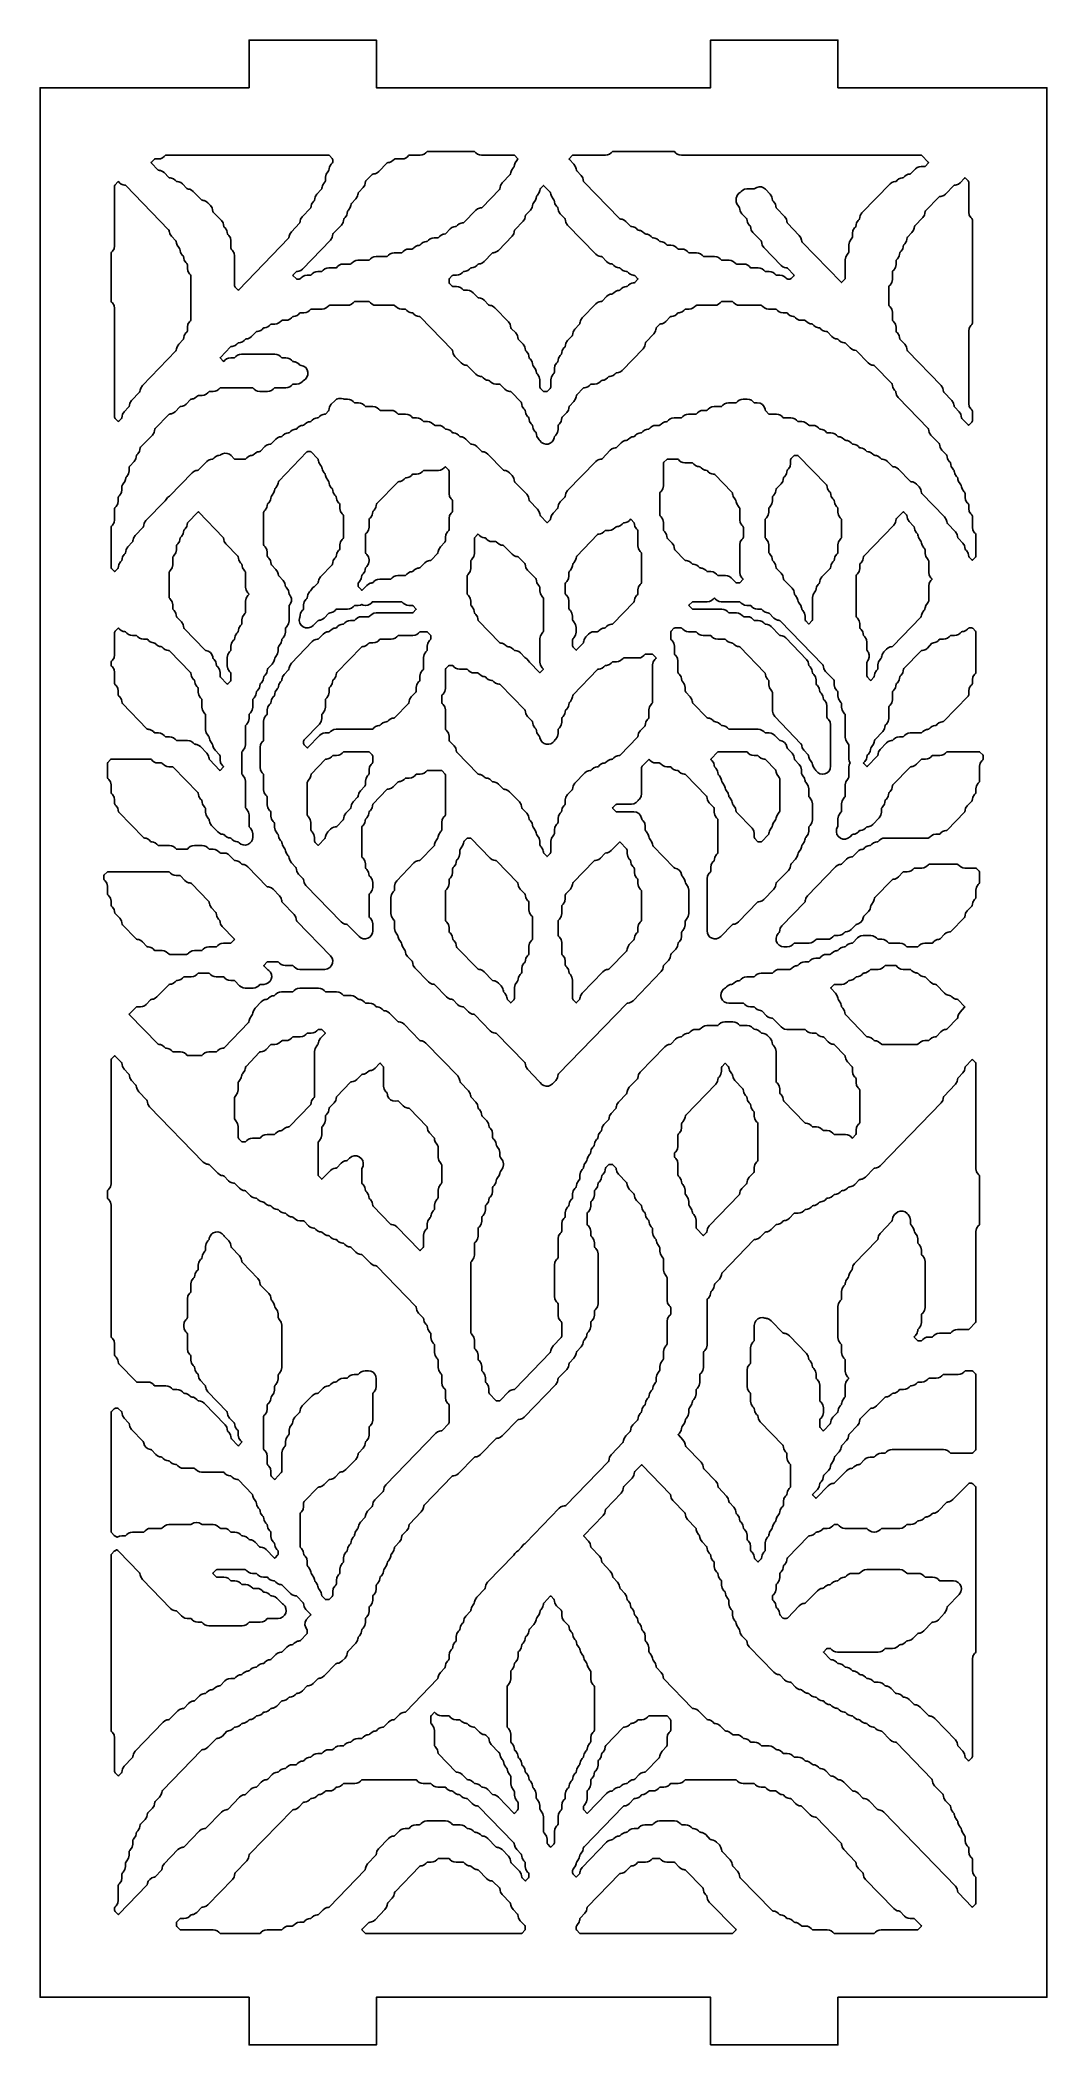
# Model space of a CAD drawing. Header units: millimetres. Extents: x 2 to 65, y 2 to 128.
import ezdxf

# ---------------------------------------------------------------- set-up
doc = ezdxf.new("R2010")
doc.units = ezdxf.units.MM
doc.layers.add('CUT', color=1, linetype='Continuous')

msp = doc.modelspace()

# ---------------------------------------------------------------- linework, layer by layer
at = {"layer": 'CUT'}
for points in [[(44.134, 2), (52.134, 2), (52.134, 5), (65.2679, 5), (65.2679, 125), (52.134, 125), (52.134, 128), (44.134, 128), (44.134, 125), (23.134, 125), (23.134, 128), (15.134, 128), (15.134, 125), (2, 125), (2, 5), (15.134, 5), (15.134, 2), (23.134, 2), (23.134, 5), (44.134, 5)], [(18.0809, 113.4307), (18.1059, 113.4505), (18.1707, 113.4592), (18.1704, 113.4614), (18.2527, 113.4725), (18.3753, 113.5244), (18.4799, 113.6069), (20.2471, 115.4314), (20.3514, 115.5916), (20.3759, 115.7176), (20.3787, 115.717), (20.3966, 115.8091), (20.4215, 115.8473), (20.9322, 116.3746), (21.0365, 116.5348), (21.0611, 116.6607), (21.0639, 116.6602), (21.0818, 116.7523), (21.1066, 116.7904), (21.1606, 116.8462), (21.2649, 117.0064), (21.2894, 117.1323), (21.2922, 117.1318), (21.3102, 117.2238), (21.335, 117.262), (21.389, 117.3177), (21.4933, 117.478), (21.5178, 117.6039), (21.5206, 117.6034), (21.5385, 117.6954), (21.5634, 117.7336), (21.8457, 118.0251), (21.95, 118.1853), (21.9746, 118.3113), (21.9774, 118.3107), (21.9953, 118.4028), (22.0202, 118.441), (22.3025, 118.7325), (22.4068, 118.8927), (22.4313, 119.0186), (22.4341, 119.0181), (22.4521, 119.1102), (22.4769, 119.1483), (22.8769, 119.5612), (22.9019, 119.581), (22.9667, 119.5897), (22.9664, 119.5919), (23.0487, 119.603), (23.1713, 119.6549), (23.2759, 119.7374), (23.7904, 120.2686), (23.8154, 120.2884), (23.8802, 120.2971), (23.8799, 120.2993), (23.9622, 120.3104), (24.0848, 120.3623), (24.1894, 120.4448), (24.2471, 120.5044), (24.2722, 120.5242), (24.3038, 120.5284), (24.7437, 120.5284), (24.8757, 120.5462), (24.9983, 120.5981), (25.1029, 120.6806), (25.1607, 120.7402), (25.1857, 120.76), (25.2174, 120.7642), (25.8856, 120.7642), (26.0176, 120.7819), (26.1402, 120.8339), (26.2448, 120.9163), (26.3026, 120.976), (26.3276, 120.9957), (26.3593, 121), (29.2613, 121), (29.293, 120.9957), (29.318, 120.976), (29.3758, 120.9163), (29.4803, 120.8339), (29.603, 120.7819), (29.7349, 120.7642), (31.7735, 120.7642), (31.8051, 120.76), (31.8302, 120.7402), (32.0085, 120.5561), (32.0281, 120.5284), (32.0085, 120.5007), (31.9478, 120.438), (31.8435, 120.2778), (31.819, 120.1519), (31.8162, 120.1524), (31.7982, 120.0604), (31.7734, 120.0222), (31.7194, 119.9665), (31.6151, 119.8063), (31.5906, 119.6803), (31.5878, 119.6809), (31.5698, 119.5888), (31.545, 119.5506), (31.0343, 119.0233), (30.93, 118.8631), (30.9054, 118.7371), (30.9026, 118.7377), (30.8847, 118.6456), (30.8599, 118.6075), (29.7748, 117.4872), (29.7497, 117.4674), (29.6849, 117.4587), (29.6852, 117.4565), (29.603, 117.4454), (29.4803, 117.3935), (29.3758, 117.311), (28.6329, 116.544), (28.6078, 116.5243), (28.543, 116.5155), (28.5433, 116.5133), (28.4611, 116.5023), (28.3384, 116.4503), (28.2339, 116.3679), (28.1761, 116.3082), (28.1511, 116.2885), (28.0863, 116.2798), (28.0866, 116.2775), (28.0043, 116.2665), (27.8817, 116.2145), (27.7771, 116.1321), (27.491, 115.8367), (27.4659, 115.8169), (27.4011, 115.8082), (27.4014, 115.806), (27.3192, 115.7949), (27.1965, 115.743), (27.092, 115.6605), (27.0342, 115.6009), (27.0092, 115.5811), (26.9775, 115.5768), (26.766, 115.5768), (26.634, 115.5591), (26.5114, 115.5072), (26.4068, 115.4247), (26.3491, 115.3651), (26.324, 115.3453), (26.2592, 115.3366), (26.2595, 115.3344), (26.1773, 115.3233), (26.0546, 115.2714), (25.9501, 115.1889), (25.8923, 115.1293), (25.8673, 115.1095), (25.8025, 115.1008), (25.8028, 115.0986), (25.7205, 115.0875), (25.5979, 115.0356), (25.4933, 114.9531), (25.4356, 114.8935), (25.4105, 114.8737), (25.3789, 114.8695), (25.1673, 114.8695), (25.0354, 114.8517), (24.9127, 114.7998), (24.8082, 114.7173), (24.7504, 114.6577), (24.7254, 114.6379), (24.6937, 114.6337), (24.2538, 114.6337), (24.1218, 114.616), (23.9992, 114.564), (23.8947, 114.4815), (23.8369, 114.4219), (23.8118, 114.4021), (23.7802, 114.3979), (23.1119, 114.3979), (22.9799, 114.3802), (22.8573, 114.3282), (22.7528, 114.2458), (22.695, 114.1861), (22.6699, 114.1664), (22.6383, 114.1621), (21.97, 114.1621), (21.838, 114.1444), (21.7154, 114.0924), (21.6109, 114.01), (21.5531, 113.9503), (21.528, 113.9306), (21.4964, 113.9263), (21.0565, 113.9263), (20.9245, 113.9086), (20.8019, 113.8566), (20.6973, 113.7742), (20.6396, 113.7145), (20.6145, 113.6948), (20.5829, 113.6905), (20.143, 113.6905), (20.011, 113.6728), (19.8884, 113.6209), (19.7838, 113.5384), (19.7261, 113.4788), (19.701, 113.459), (19.6694, 113.4547), (19.4578, 113.4547), (19.3259, 113.437), (19.2032, 113.3851), (19.0987, 113.3026), (19.0409, 113.243), (19.0159, 113.2232), (18.9842, 113.2189), (18.7727, 113.2189), (18.6407, 113.2012), (18.5181, 113.1493), (18.4135, 113.0668), (18.3558, 113.0072), (18.3307, 112.9874), (18.2991, 112.9832), (18.1376, 112.9832), (18.1059, 112.9874), (18.0809, 113.0072), (17.9026, 113.1913), (17.883, 113.2189), (17.9026, 113.2466)], [(35.4377, 120.7402), (35.4628, 120.76), (35.4945, 120.7642), (37.533, 120.7642), (37.665, 120.7819), (37.7876, 120.8339), (37.8922, 120.9163), (37.9499, 120.976), (37.975, 120.9957), (38.0066, 121), (41.8222, 121), (41.8539, 120.9957), (41.8789, 120.976), (41.9367, 120.9163), (42.0412, 120.8339), (42.1639, 120.7819), (42.2958, 120.7642), (57.3521, 120.7642), (57.3837, 120.76), (57.4088, 120.7402), (57.8154, 120.3203), (57.835, 120.2926), (57.8154, 120.2649), (57.6371, 120.0809), (57.6121, 120.0611), (57.5804, 120.0568), (57.3689, 120.0568), (57.2369, 120.0391), (57.1143, 119.9872), (57.0098, 119.9047), (56.7236, 119.6093), (56.6985, 119.5895), (56.6338, 119.5808), (56.6341, 119.5786), (56.5518, 119.5675), (56.4292, 119.5156), (56.3246, 119.4331), (56.2669, 119.3735), (56.2418, 119.3537), (56.177, 119.345), (56.1773, 119.3428), (56.095, 119.3317), (55.9724, 119.2798), (55.8679, 119.1973), (55.8101, 119.1377), (55.785, 119.1179), (55.7202, 119.1092), (55.7205, 119.107), (55.6383, 119.096), (55.5157, 119.044), (55.4111, 118.9615), (53.6439, 117.137), (53.5396, 116.9768), (53.515, 116.8508), (53.5123, 116.8514), (53.4943, 116.7593), (53.4695, 116.7211), (53.4155, 116.6654), (53.3112, 116.5052), (53.2867, 116.3793), (53.2839, 116.3798), (53.2659, 116.2877), (53.2411, 116.2496), (53.1871, 116.1938), (53.0828, 116.0336), (53.0463, 115.846), (53.0463, 115.6251), (53.0376, 115.5804), (53.0127, 115.5422), (52.9587, 115.4865), (52.8544, 115.3263), (52.8179, 115.1386), (52.8179, 114.6819), (52.8092, 114.6372), (52.7843, 114.599), (52.7304, 114.5433), (52.6261, 114.3831), (52.5895, 114.1954), (52.5895, 113.0314), (52.5808, 112.9867), (52.5559, 112.9485), (52.3891, 112.7762), (52.3611, 112.7554), (52.3332, 112.7762), (49.8825, 115.3064), (49.8577, 115.3446), (49.8397, 115.4366), (49.8369, 115.4361), (49.8124, 115.562), (49.7081, 115.7223), (48.969, 116.4854), (48.9441, 116.5235), (48.9262, 116.6156), (48.9234, 116.615), (48.8989, 116.741), (48.7946, 116.9012), (48.2839, 117.4285), (48.259, 117.4667), (48.2411, 117.5587), (48.2383, 117.5582), (48.2137, 117.6841), (48.1094, 117.8444), (48.0555, 117.9001), (48.0306, 117.9383), (48.0127, 118.0303), (48.0099, 118.0298), (47.9854, 118.1557), (47.8811, 118.3159), (47.5795, 118.6273), (47.4634, 118.7164), (47.3264, 118.768), (47.1803, 118.7778), (47.0377, 118.7449), (46.9107, 118.672), (46.8782, 118.6464), (46.8466, 118.6421), (46.4067, 118.6421), (46.2747, 118.6244), (46.1521, 118.5724), (46.0475, 118.49), (45.9898, 118.4303), (45.9193, 118.3747), (45.7995, 118.2383), (45.7363, 118.0681), (45.7381, 117.8865), (45.7473, 117.8391), (45.7501, 117.8397), (45.7747, 117.7137), (45.879, 117.5535), (45.9329, 117.4978), (45.9578, 117.4596), (45.9757, 117.3676), (45.9785, 117.3681), (46.003, 117.2422), (46.1073, 117.082), (46.3897, 116.7904), (46.4145, 116.7523), (46.4325, 116.6602), (46.4353, 116.6607), (46.4598, 116.5348), (46.5641, 116.3746), (46.6181, 116.3189), (46.6429, 116.2807), (46.6609, 116.1886), (46.6636, 116.1892), (46.6882, 116.0632), (46.7925, 115.903), (47.3032, 115.3757), (47.3281, 115.3375), (47.346, 115.2455), (47.3488, 115.246), (47.3733, 115.1201), (47.4776, 114.9598), (48.5597, 113.8427), (48.6643, 113.7602), (48.7869, 113.7083), (48.8691, 113.6972), (48.8688, 113.695), (48.9336, 113.6863), (48.9587, 113.6665), (49.3654, 113.2466), (49.385, 113.2189), (49.3654, 113.1913), (49.1871, 113.0072), (49.162, 112.9874), (49.1304, 112.9832), (48.9689, 112.9832), (48.9372, 112.9874), (48.9122, 113.0072), (48.8544, 113.0668), (48.7498, 113.1493), (48.6272, 113.2012), (48.4953, 113.2189), (48.2837, 113.2189), (48.2521, 113.2232), (48.227, 113.243), (48.1693, 113.3026), (48.0647, 113.3851), (47.9421, 113.437), (47.8101, 113.4547), (47.5986, 113.4547), (47.567, 113.459), (47.5419, 113.4788), (47.4841, 113.5384), (47.3796, 113.6209), (47.257, 113.6728), (47.125, 113.6905), (46.6851, 113.6905), (46.6534, 113.6948), (46.6284, 113.7145), (46.5706, 113.7742), (46.466, 113.8566), (46.3434, 113.9086), (46.2115, 113.9263), (45.7716, 113.9263), (45.7399, 113.9306), (45.7148, 113.9503), (45.6571, 114.01), (45.5525, 114.0924), (45.4299, 114.1444), (45.2979, 114.1621), (44.858, 114.1621), (44.8264, 114.1664), (44.8013, 114.1861), (44.7436, 114.2458), (44.639, 114.3282), (44.5164, 114.3802), (44.3844, 114.3979), (43.7161, 114.3979), (43.6845, 114.4021), (43.6594, 114.4219), (43.6017, 114.4815), (43.4971, 114.564), (43.3745, 114.616), (43.2425, 114.6337), (42.8026, 114.6337), (42.771, 114.6379), (42.7459, 114.6577), (42.6881, 114.7173), (42.5836, 114.7998), (42.461, 114.8517), (42.329, 114.8695), (42.1175, 114.8695), (42.0858, 114.8737), (42.0608, 114.8935), (42.003, 114.9531), (41.8984, 115.0356), (41.7758, 115.0875), (41.6439, 115.1053), (41.4323, 115.1053), (41.4007, 115.1095), (41.3756, 115.1293), (41.3179, 115.1889), (41.2133, 115.2714), (41.0907, 115.3233), (41.0084, 115.3344), (41.0087, 115.3366), (40.9439, 115.3453), (40.9189, 115.3651), (40.8611, 115.4247), (40.7565, 115.5072), (40.6339, 115.5591), (40.5517, 115.5702), (40.552, 115.5724), (40.4872, 115.5811), (40.4621, 115.6009), (40.4043, 115.6605), (40.2998, 115.743), (40.1772, 115.7949), (40.0949, 115.806), (40.0952, 115.8082), (40.0304, 115.8169), (40.0053, 115.8367), (39.9476, 115.8963), (39.843, 115.9787), (39.7204, 116.0307), (39.6381, 116.0417), (39.6384, 116.044), (39.5737, 116.0527), (39.5486, 116.0724), (39.4908, 116.1321), (39.3863, 116.2145), (39.2637, 116.2665), (39.1814, 116.2775), (39.1817, 116.2798), (39.1169, 116.2885), (39.0918, 116.3082), (38.8057, 116.6037), (38.7011, 116.6861), (38.5785, 116.7381), (38.4962, 116.7491), (38.4965, 116.7513), (38.4318, 116.76), (38.4067, 116.7798), (36.1797, 119.079), (36.1549, 119.1172), (36.1369, 119.2093), (36.1341, 119.2087), (36.1096, 119.3347), (36.0053, 119.4949), (35.723, 119.7864), (35.6981, 119.8246), (35.6802, 119.9166), (35.6774, 119.9161), (35.6528, 120.042), (35.5485, 120.2023), (35.2595, 120.5007), (35.2399, 120.5284), (35.2595, 120.5561)], [(9.1741, 120.5044), (9.1991, 120.5242), (9.2308, 120.5284), (9.4423, 120.5284), (9.5743, 120.5462), (9.6969, 120.5981), (9.8014, 120.6806), (9.8592, 120.7402), (9.8843, 120.76), (9.9159, 120.7642), (20.1261, 120.7642), (20.1578, 120.76), (20.1828, 120.7402), (20.3544, 120.5631), (20.3792, 120.5249), (20.3879, 120.4802), (20.3879, 120.3409), (20.3792, 120.2962), (20.3544, 120.258), (20.3004, 120.2023), (20.1961, 120.042), (20.1716, 119.9161), (20.1688, 119.9166), (20.1508, 119.8246), (20.126, 119.7864), (20.072, 119.7307), (19.9677, 119.5705), (19.9312, 119.3828), (19.9312, 119.1619), (19.9225, 119.1172), (19.8976, 119.079), (19.8436, 119.0233), (19.7393, 118.8631), (19.7148, 118.7371), (19.712, 118.7377), (19.6941, 118.6456), (19.6692, 118.6075), (19.3869, 118.3159), (19.2826, 118.1557), (19.2581, 118.0298), (19.2553, 118.0303), (19.2373, 117.9383), (19.2125, 117.9001), (19.1585, 117.8444), (19.0542, 117.6841), (19.0297, 117.5582), (19.0269, 117.5587), (19.0089, 117.4667), (18.9841, 117.4285), (18.4734, 116.9012), (18.3691, 116.741), (18.3445, 116.615), (18.3417, 116.6156), (18.3238, 116.5235), (18.299, 116.4854), (17.7882, 115.958), (17.6839, 115.7978), (17.6594, 115.6719), (17.6566, 115.6724), (17.6387, 115.5804), (17.6138, 115.5422), (14.478, 112.3046), (14.4501, 112.2838), (14.4221, 112.3046), (14.2552, 112.4769), (14.2304, 112.5151), (14.2217, 112.5598), (14.2217, 114.4312), (14.1851, 114.6189), (14.0808, 114.7791), (14.0269, 114.8348), (14.002, 114.873), (13.9933, 114.9177), (13.9933, 115.3744), (13.9568, 115.562), (13.8524, 115.7223), (13.7985, 115.778), (13.7736, 115.8162), (13.7557, 115.9082), (13.7529, 115.9077), (13.7284, 116.0336), (13.6241, 116.1938), (13.5701, 116.2496), (13.5452, 116.2877), (13.5273, 116.3798), (13.5245, 116.3793), (13.5, 116.5052), (13.3957, 116.6654), (12.885, 117.1927), (12.8601, 117.2309), (12.8422, 117.323), (12.8394, 117.3224), (12.8149, 117.4484), (12.7106, 117.6086), (12.542, 117.7826), (12.4374, 117.8651), (12.3148, 117.917), (12.2325, 117.9281), (12.2328, 117.9303), (12.1681, 117.939), (12.143, 117.9588), (11.6285, 118.49), (11.5239, 118.5724), (11.4013, 118.6244), (11.319, 118.6354), (11.3193, 118.6377), (11.2545, 118.6464), (11.2295, 118.6661), (10.9433, 118.9615), (10.8388, 119.044), (10.7162, 119.096), (10.6339, 119.107), (10.6342, 119.1092), (10.5694, 119.1179), (10.5443, 119.1377), (10.4866, 119.1973), (10.382, 119.2798), (10.2594, 119.3317), (10.1771, 119.3428), (10.1774, 119.345), (10.1126, 119.3537), (10.0876, 119.3735), (9.8014, 119.6689), (9.6969, 119.7514), (9.5743, 119.8033), (9.492, 119.8144), (9.4923, 119.8166), (9.4275, 119.8253), (9.4024, 119.8451), (8.9958, 120.2649), (8.9762, 120.2926), (8.9958, 120.3203)], [(6.4568, 111.6167), (6.4568, 114.5854), (6.4655, 114.6302), (6.4903, 114.6683), (6.5443, 114.7241), (6.6486, 114.8843), (6.6851, 115.0719), (6.6851, 118.8297), (6.6938, 118.8744), (6.7187, 118.9125), (6.8856, 119.0848), (6.9135, 119.1057), (6.9415, 119.0848), (6.9945, 119.03), (7.0991, 118.9476), (7.2217, 118.8956), (7.304, 118.8846), (7.3037, 118.8823), (7.3685, 118.8736), (7.3935, 118.8539), (10.0773, 116.0831), (10.1021, 116.0449), (10.1201, 115.9528), (10.1229, 115.9534), (10.1474, 115.8274), (10.2517, 115.6672), (10.534, 115.3757), (10.5589, 115.3375), (10.5768, 115.2455), (10.5796, 115.246), (10.6041, 115.1201), (10.7084, 114.9598), (10.7624, 114.9041), (10.7873, 114.8659), (10.8052, 114.7739), (10.808, 114.7744), (10.8325, 114.6485), (10.9368, 114.4883), (10.9908, 114.4325), (11.0157, 114.3944), (11.0336, 114.3023), (11.0364, 114.3029), (11.0609, 114.1769), (11.1652, 114.0167), (11.2192, 113.961), (11.244, 113.9228), (11.2527, 113.8781), (11.2527, 113.6572), (11.2893, 113.4695), (11.3936, 113.3093), (11.4476, 113.2536), (11.4724, 113.2154), (11.4811, 113.1707), (11.4811, 110.4377), (11.4724, 110.393), (11.4476, 110.3548), (11.3936, 110.2991), (11.2893, 110.1389), (11.2527, 109.9512), (11.2527, 109.7303), (11.244, 109.6856), (11.2192, 109.6475), (11.1652, 109.5917), (11.0609, 109.4315), (11.0364, 109.3056), (11.0336, 109.3061), (11.0157, 109.2141), (10.9908, 109.1759), (10.7084, 108.8844), (10.6041, 108.7241), (10.5796, 108.5982), (10.5768, 108.5987), (10.5589, 108.5067), (10.534, 108.4685), (8.4246, 106.2907), (8.3203, 106.1305), (8.2958, 106.0045), (8.293, 106.0051), (8.2751, 105.913), (8.2502, 105.8748), (7.7395, 105.3475), (7.6352, 105.1873), (7.6107, 105.0614), (7.6079, 105.0619), (7.59, 104.9698), (7.5651, 104.9317), (7.2827, 104.6402), (7.1784, 104.4799), (7.1539, 104.354), (7.1511, 104.3545), (7.1332, 104.2625), (7.1083, 104.2243), (6.9415, 104.052), (6.9135, 104.0312), (6.8856, 104.052), (6.7187, 104.2243), (6.6938, 104.2625), (6.6851, 104.3072), (6.6851, 111.1302), (6.6486, 111.3178), (6.5443, 111.478), (6.4903, 111.5338), (6.4655, 111.5719)], [(28.1694, 113.2189), (28.3014, 113.2367), (28.424, 113.2886), (28.5286, 113.3711), (28.5864, 113.4307), (28.6114, 113.4505), (28.6762, 113.4592), (28.6759, 113.4614), (28.7582, 113.4725), (28.8808, 113.5244), (28.9853, 113.6069), (29.0431, 113.6665), (29.0682, 113.6863), (29.133, 113.695), (29.1327, 113.6972), (29.2149, 113.7083), (29.3376, 113.7602), (29.4421, 113.8427), (29.4999, 113.9023), (29.5249, 113.9221), (29.5897, 113.9308), (29.5894, 113.933), (29.6717, 113.944), (29.7943, 113.996), (29.8989, 114.0785), (30.4134, 114.6097), (30.4385, 114.6294), (30.5032, 114.6381), (30.5029, 114.6404), (30.5852, 114.6514), (30.7078, 114.7034), (30.8124, 114.7858), (31.6661, 115.6672), (31.7704, 115.8274), (31.7949, 115.9534), (31.7977, 115.9528), (31.8156, 116.0449), (31.8405, 116.0831), (32.3512, 116.6104), (32.4555, 116.7706), (32.4801, 116.8965), (32.4829, 116.896), (32.5008, 116.9881), (32.5256, 117.0262), (32.808, 117.3177), (32.9123, 117.478), (32.9368, 117.6039), (32.9396, 117.6034), (32.9575, 117.6954), (32.9824, 117.7336), (33.0364, 117.7893), (33.1407, 117.9495), (33.1652, 118.0755), (33.168, 118.0749), (33.1859, 118.167), (33.2108, 118.2052), (33.2647, 118.2609), (33.369, 118.4211), (33.3936, 118.5471), (33.3964, 118.5465), (33.4143, 118.6386), (33.4392, 118.6768), (33.606, 118.8491), (33.634, 118.8699), (33.6619, 118.8491), (34.0572, 118.441), (34.082, 118.4028), (34.1, 118.3107), (34.1028, 118.3113), (34.1273, 118.1853), (34.2316, 118.0251), (34.2856, 117.9694), (34.3104, 117.9312), (34.3283, 117.8391), (34.3311, 117.8397), (34.3557, 117.7137), (34.46, 117.5535), (34.5139, 117.4978), (34.5388, 117.4596), (34.5567, 117.3676), (34.5595, 117.3681), (34.584, 117.2422), (34.6883, 117.082), (34.9707, 116.7904), (34.9955, 116.7523), (35.0135, 116.6602), (35.0163, 116.6607), (35.0408, 116.5348), (35.1451, 116.3746), (36.9123, 114.55), (37.0169, 114.4676), (37.1395, 114.4156), (37.2218, 114.4046), (37.2215, 114.4023), (37.2863, 114.3936), (37.3113, 114.3739), (37.5975, 114.0785), (37.702, 113.996), (37.8246, 113.944), (37.9069, 113.933), (37.9066, 113.9308), (37.9714, 113.9221), (37.9965, 113.9023), (38.0542, 113.8427), (38.1588, 113.7602), (38.2814, 113.7083), (38.3637, 113.6972), (38.3634, 113.695), (38.4282, 113.6863), (38.4532, 113.6665), (38.511, 113.6069), (38.6155, 113.5244), (38.7382, 113.4725), (38.8204, 113.4614), (38.8201, 113.4592), (38.8849, 113.4505), (38.91, 113.4307), (38.9677, 113.3711), (39.0723, 113.2886), (39.1949, 113.2367), (39.2772, 113.2256), (39.2769, 113.2234), (39.3417, 113.2147), (39.3667, 113.1949), (39.545, 113.0108), (39.5646, 112.9832), (39.545, 112.9555), (39.3667, 112.7714), (39.3417, 112.7516), (39.2769, 112.7429), (39.2772, 112.7407), (39.1949, 112.7296), (39.0723, 112.6777), (38.9677, 112.5952), (38.91, 112.5356), (38.8849, 112.5158), (38.8201, 112.5071), (38.8204, 112.5049), (38.7382, 112.4938), (38.6155, 112.4419), (38.511, 112.3594), (38.4532, 112.2998), (38.4282, 112.28), (38.3634, 112.2713), (38.3637, 112.2691), (38.2814, 112.2581), (38.1588, 112.2061), (38.0542, 112.1237), (37.9965, 112.064), (37.9714, 112.0443), (37.9066, 112.0355), (37.9069, 112.0333), (37.8246, 112.0223), (37.702, 111.9703), (37.5975, 111.8879), (37.3113, 111.5924), (37.2863, 111.5727), (37.2215, 111.564), (37.2218, 111.5617), (37.1395, 111.5507), (37.0169, 111.4987), (36.9123, 111.4163), (36.0586, 110.5349), (35.9543, 110.3747), (35.9298, 110.2487), (35.927, 110.2493), (35.9091, 110.1572), (35.8842, 110.119), (35.6019, 109.8275), (35.4976, 109.6673), (35.473, 109.5414), (35.4702, 109.5419), (35.4523, 109.4498), (35.4275, 109.4117), (35.1451, 109.1202), (35.0408, 108.9599), (35.0163, 108.834), (35.0135, 108.8345), (34.9955, 108.7425), (34.9707, 108.7043), (34.9167, 108.6486), (34.8124, 108.4884), (34.7879, 108.3624), (34.7851, 108.363), (34.7672, 108.2709), (34.7423, 108.2327), (34.6883, 108.177), (34.584, 108.0168), (34.5595, 107.8908), (34.5567, 107.8914), (34.5388, 107.7993), (34.5139, 107.7611), (34.46, 107.7054), (34.3557, 107.5452), (34.3191, 107.3576), (34.3191, 107.1367), (34.3104, 107.0919), (34.2856, 107.0538), (34.2316, 106.998), (34.1273, 106.8378), (34.0907, 106.6502), (34.0907, 106.1935), (34.082, 106.1488), (34.0572, 106.1106), (33.8856, 105.9335), (33.8606, 105.9137), (33.8289, 105.9095), (33.6674, 105.9095), (33.6358, 105.9137), (33.6107, 105.9335), (33.4392, 106.1106), (33.4143, 106.1488), (33.4056, 106.1935), (33.4056, 106.6502), (33.369, 106.8378), (33.2647, 106.998), (33.2108, 107.0538), (33.1859, 107.0919), (33.168, 107.184), (33.1652, 107.1835), (33.1407, 107.3094), (33.0364, 107.4696), (32.9824, 107.5254), (32.9575, 107.5635), (32.9396, 107.6556), (32.9368, 107.655), (32.9123, 107.781), (32.808, 107.9412), (32.754, 107.9969), (32.7292, 108.0351), (32.7112, 108.1272), (32.7084, 108.1266), (32.6839, 108.2526), (32.5796, 108.4128), (32.5256, 108.4685), (32.5008, 108.5067), (32.4829, 108.5987), (32.4801, 108.5982), (32.4555, 108.7241), (32.3512, 108.8844), (32.0689, 109.1759), (32.044, 109.2141), (32.0261, 109.3061), (32.0233, 109.3056), (31.9988, 109.4315), (31.8945, 109.5917), (31.6121, 109.8832), (31.5873, 109.9214), (31.5693, 110.0135), (31.5665, 110.0129), (31.542, 110.1389), (31.4377, 110.2991), (30.584, 111.1805), (30.4795, 111.263), (30.3568, 111.3149), (30.2746, 111.326), (30.2749, 111.3282), (30.2101, 111.3369), (30.185, 111.3567), (29.8989, 111.6521), (29.7943, 111.7345), (29.6717, 111.7865), (29.5894, 111.7975), (29.5897, 111.7998), (29.5249, 111.8085), (29.4999, 111.8282), (29.2137, 112.1237), (29.1092, 112.2061), (28.9866, 112.2581), (28.8546, 112.2758), (28.6431, 112.2758), (28.6114, 112.28), (28.5864, 112.2998), (28.5286, 112.3594), (28.424, 112.4419), (28.3014, 112.4938), (28.1694, 112.5116), (27.9579, 112.5116), (27.9263, 112.5158), (27.9012, 112.5356), (27.7297, 112.7127), (27.7048, 112.7509), (27.6961, 112.7956), (27.6961, 112.9349), (27.7048, 112.9796), (27.7297, 113.0178), (27.9012, 113.1949), (27.9263, 113.2147), (27.9579, 113.2189)], [(55.8744, 109.5917), (55.8204, 109.6475), (55.7955, 109.6856), (55.7868, 109.7303), (55.7868, 109.9512), (55.7503, 110.1389), (55.646, 110.2991), (55.592, 110.3548), (55.5672, 110.393), (55.5585, 110.4377), (55.5585, 110.8944), (55.5219, 111.082), (55.4176, 111.2423), (55.3636, 111.298), (55.3388, 111.3362), (55.3301, 111.3809), (55.3301, 112.4633), (55.3388, 112.5081), (55.3636, 112.5462), (55.4176, 112.602), (55.5219, 112.7622), (55.5585, 112.9498), (55.5585, 113.4065), (55.5672, 113.4512), (55.592, 113.4894), (55.646, 113.5451), (55.7503, 113.7053), (55.7868, 113.893), (55.7868, 114.1139), (55.7955, 114.1586), (55.8204, 114.1968), (55.8744, 114.2525), (55.9787, 114.4127), (56.0032, 114.5386), (56.006, 114.5381), (56.0239, 114.6302), (56.0488, 114.6683), (56.1027, 114.7241), (56.207, 114.8843), (56.2316, 115.0102), (56.2344, 115.0097), (56.2523, 115.1017), (56.2772, 115.1399), (56.3311, 115.1956), (56.4354, 115.3559), (56.46, 115.4818), (56.4627, 115.4813), (56.4807, 115.5733), (56.5055, 115.6115), (56.7879, 115.903), (56.8922, 116.0632), (56.9167, 116.1892), (56.9195, 116.1886), (56.9374, 116.2807), (56.9623, 116.3189), (57.473, 116.8462), (57.5773, 117.0064), (57.6019, 117.1323), (57.6046, 117.1318), (57.6226, 117.2238), (57.6474, 117.262), (58.5041, 118.1465), (58.5292, 118.1663), (58.594, 118.175), (58.5937, 118.1772), (58.6759, 118.1883), (58.7986, 118.2402), (58.9031, 118.3227), (59.4176, 118.8539), (59.4427, 118.8736), (59.5075, 118.8823), (59.5072, 118.8846), (59.5895, 118.8956), (59.7121, 118.9476), (59.8166, 119.03), (60.0981, 119.3206), (60.126, 119.3415), (60.154, 119.3206), (60.3209, 119.1483), (60.3457, 119.1102), (60.3544, 119.0654), (60.3544, 117.194), (60.391, 117.0064), (60.4953, 116.8462), (60.5492, 116.7904), (60.5741, 116.7523), (60.5828, 116.7076), (60.5828, 110.2019), (60.5741, 110.1572), (60.5492, 110.119), (60.4953, 110.0633), (60.391, 109.9031), (60.3544, 109.7154), (60.3544, 105.1688), (60.391, 104.9811), (60.4953, 104.8209), (60.5492, 104.7652), (60.5741, 104.727), (60.5828, 104.6823), (60.5828, 104.0714), (60.5741, 104.0267), (60.5492, 103.9885), (60.3824, 103.8162), (60.3544, 103.7954), (60.3265, 103.8162), (59.9312, 104.2243), (59.9064, 104.2625), (59.8884, 104.3545), (59.8857, 104.354), (59.8611, 104.4799), (59.7568, 104.6402), (59.4745, 104.9317), (59.4496, 104.9698), (59.4317, 105.0619), (59.4289, 105.0614), (59.4044, 105.1873), (59.3001, 105.3475), (58.7893, 105.8748), (58.7645, 105.913), (58.7465, 106.0051), (58.7438, 106.0045), (58.7192, 106.1305), (58.6149, 106.2907), (56.5055, 108.4685), (56.4807, 108.5067), (56.4627, 108.5987), (56.46, 108.5982), (56.4354, 108.7241), (56.3311, 108.8844), (56.0488, 109.1759), (56.0239, 109.2141), (56.006, 109.3061), (56.0032, 109.3056), (55.9787, 109.4315)], [(6.4903, 94.7927), (6.4655, 94.8309), (6.4568, 94.8756), (6.4568, 97.3728), (6.4655, 97.4175), (6.4903, 97.4557), (6.5443, 97.5114), (6.6486, 97.6716), (6.6851, 97.8593), (6.6851, 98.5518), (6.6938, 98.5965), (6.7187, 98.6346), (6.7727, 98.6904), (6.877, 98.8506), (6.9135, 99.0382), (6.9135, 99.2591), (6.9222, 99.3038), (6.9471, 99.342), (7.0011, 99.3977), (7.1054, 99.558), (7.1419, 99.7456), (7.1419, 99.9665), (7.1506, 100.0112), (7.1755, 100.0494), (7.2294, 100.1051), (7.3337, 100.2653), (7.3583, 100.3913), (7.3611, 100.3907), (7.379, 100.4828), (7.4038, 100.521), (7.4578, 100.5767), (7.5621, 100.7369), (7.5987, 100.9246), (7.5987, 101.1454), (7.6074, 101.1902), (7.6322, 101.2283), (7.9146, 101.5198), (8.0189, 101.6801), (8.0434, 101.806), (8.0462, 101.8055), (8.0641, 101.8975), (8.089, 101.9357), (8.143, 101.9914), (8.2473, 102.1516), (8.2718, 102.2776), (8.2746, 102.277), (8.2925, 102.3691), (8.3174, 102.4073), (9.0565, 103.1704), (9.1608, 103.3306), (9.1853, 103.4565), (9.1881, 103.456), (9.206, 103.5481), (9.2309, 103.5862), (10.0876, 104.4707), (10.1126, 104.4905), (10.1774, 104.4992), (10.1771, 104.5014), (10.2594, 104.5125), (10.382, 104.5644), (10.4866, 104.6469), (10.7727, 104.9423), (10.7978, 104.9621), (10.8626, 104.9708), (10.8623, 104.973), (10.9445, 104.984), (11.0672, 105.036), (11.1717, 105.1185), (11.4579, 105.4139), (11.4829, 105.4336), (11.5477, 105.4423), (11.5474, 105.4446), (11.6297, 105.4556), (11.7523, 105.5076), (11.8569, 105.59), (11.9146, 105.6497), (11.9397, 105.6694), (11.9713, 105.6737), (12.1828, 105.6737), (12.3148, 105.6914), (12.4374, 105.7434), (12.542, 105.8258), (12.5998, 105.8855), (12.6248, 105.9052), (12.6565, 105.9095), (12.868, 105.9095), (13, 105.9272), (13.1226, 105.9791), (13.2271, 106.0616), (13.2849, 106.1212), (13.31, 106.141), (13.3416, 106.1453), (15.3301, 106.1453), (15.3618, 106.141), (15.3868, 106.1212), (15.4446, 106.0616), (15.5492, 105.9791), (15.6718, 105.9272), (15.8038, 105.9095), (16.2937, 105.9095), (16.4257, 105.9272), (16.5483, 105.9791), (16.6528, 106.0616), (16.7106, 106.1212), (16.7357, 106.141), (16.7673, 106.1453), (17.4356, 106.1453), (17.5676, 106.163), (17.6902, 106.2149), (17.7947, 106.2974), (17.8525, 106.357), (17.8776, 106.3768), (17.9092, 106.3811), (18.1207, 106.3811), (18.2527, 106.3988), (18.3753, 106.4507), (18.4799, 106.5332), (18.5376, 106.5928), (18.6054, 106.6462), (18.6689, 106.6864), (18.7712, 106.8127), (18.8275, 106.9651), (18.832, 107.1276), (18.7842, 107.2828), (18.6891, 107.4146), (18.5568, 107.5089), (18.4012, 107.5558), (18.3339, 107.5646), (18.3093, 107.584), (18.2515, 107.6437), (18.1469, 107.7261), (18.0243, 107.7781), (17.942, 107.7891), (17.9423, 107.7913), (17.8776, 107.8), (17.8525, 107.8198), (17.7947, 107.8794), (17.6902, 107.9619), (17.5676, 108.0138), (17.4356, 108.0316), (17.2241, 108.0316), (17.1924, 108.0358), (17.1674, 108.0556), (17.1096, 108.1152), (17.005, 108.1977), (16.8824, 108.2496), (16.7504, 108.2674), (14.6619, 108.2674), (14.5299, 108.2496), (14.4073, 108.1977), (14.3027, 108.1152), (14.2449, 108.0556), (14.2199, 108.0358), (14.1882, 108.0316), (13.9767, 108.0316), (13.8447, 108.0138), (13.7221, 107.9619), (13.6176, 107.8794), (13.5645, 107.8246), (13.5365, 107.8038), (13.5086, 107.8246), (13.335, 108.0039), (13.3154, 108.0316), (13.335, 108.0593), (13.97, 108.7149), (13.9951, 108.7347), (14.0599, 108.7434), (14.0596, 108.7456), (14.1419, 108.7567), (14.2645, 108.8086), (14.369, 108.8911), (14.4268, 108.9507), (14.4519, 108.9705), (14.5166, 108.9792), (14.5163, 108.9814), (14.5986, 108.9925), (14.7212, 109.0444), (14.8258, 109.1269), (14.8836, 109.1865), (14.9086, 109.2063), (14.9734, 109.215), (14.9731, 109.2172), (15.0554, 109.2283), (15.178, 109.2802), (15.2826, 109.3627), (15.5687, 109.6581), (15.5938, 109.6779), (15.6585, 109.6866), (15.6582, 109.6888), (15.7405, 109.6998), (15.8631, 109.7518), (15.9677, 109.8342), (16.0255, 109.8939), (16.0505, 109.9136), (16.1153, 109.9223), (16.115, 109.9246), (16.1973, 109.9356), (16.3199, 109.9876), (16.4245, 110.07), (16.4822, 110.1297), (16.5073, 110.1494), (16.5389, 110.1537), (16.7504, 110.1537), (16.8824, 110.1714), (17.005, 110.2234), (17.1096, 110.3058), (17.1674, 110.3655), (17.1924, 110.3852), (17.2241, 110.3895), (17.4356, 110.3895), (17.5676, 110.4072), (17.6902, 110.4591), (17.7947, 110.5416), (17.8525, 110.6012), (17.8776, 110.621), (17.9423, 110.6297), (17.942, 110.6319), (18.0243, 110.643), (18.1469, 110.6949), (18.2515, 110.7774), (18.3093, 110.837), (18.3343, 110.8568), (18.366, 110.8611), (18.5775, 110.8611), (18.7095, 110.8788), (18.8321, 110.9307), (18.9366, 111.0132), (18.9944, 111.0728), (19.0195, 111.0926), (19.0511, 111.0968), (19.7194, 111.0968), (19.8514, 111.1146), (19.974, 111.1665), (20.0785, 111.249), (20.1363, 111.3086), (20.1614, 111.3284), (20.193, 111.3326), (21.318, 111.3326), (21.45, 111.3504), (21.5726, 111.4023), (21.6772, 111.4848), (21.735, 111.5444), (21.76, 111.5642), (21.7917, 111.5684), (22.6383, 111.5684), (22.6699, 111.5642), (22.695, 111.5444), (22.7528, 111.4848), (22.8573, 111.4023), (22.9799, 111.3504), (23.1119, 111.3326), (24.237, 111.3326), (24.2686, 111.3284), (24.2937, 111.3086), (24.3514, 111.249), (24.456, 111.1665), (24.5786, 111.1146), (24.7106, 111.0968), (24.9221, 111.0968), (24.9537, 111.0926), (24.9788, 111.0728), (25.0366, 111.0132), (25.1411, 110.9307), (25.2637, 110.8788), (25.346, 110.8677), (25.3457, 110.8655), (25.4105, 110.8568), (25.4356, 110.837), (25.4933, 110.7774), (25.5979, 110.6949), (25.7205, 110.643), (25.8028, 110.6319), (25.8025, 110.6297), (25.8673, 110.621), (25.8923, 110.6012), (27.8909, 108.5378), (27.9158, 108.4996), (27.9337, 108.4076), (27.9365, 108.4081), (27.961, 108.2822), (28.0653, 108.122), (28.4623, 107.7121), (28.5668, 107.6297), (28.6894, 107.5777), (28.7717, 107.5667), (28.7714, 107.5645), (28.8362, 107.5557), (28.8613, 107.536), (29.3758, 107.0048), (29.4803, 106.9223), (29.603, 106.8704), (29.6852, 106.8593), (29.6849, 106.8571), (29.7497, 106.8484), (29.7748, 106.8286), (29.8325, 106.769), (29.9371, 106.6865), (30.0597, 106.6346), (30.142, 106.6235), (30.1417, 106.6213), (30.2065, 106.6126), (30.2315, 106.5928), (30.2893, 106.5332), (30.3939, 106.4507), (30.5165, 106.3988), (30.6485, 106.3811), (30.86, 106.3811), (30.8916, 106.3768), (30.9167, 106.357), (31.2028, 106.0616), (31.3074, 105.9791), (31.43, 105.9272), (31.5123, 105.9162), (31.512, 105.9139), (31.5768, 105.9052), (31.6018, 105.8855), (32.2301, 105.2368), (32.255, 105.1986), (32.2729, 105.1065), (32.2757, 105.1071), (32.3002, 104.9811), (32.4045, 104.8209), (32.4585, 104.7652), (32.4834, 104.727), (32.5013, 104.6349), (32.5041, 104.6355), (32.5286, 104.5095), (32.6329, 104.3493), (32.6869, 104.2936), (32.7117, 104.2554), (32.7297, 104.1634), (32.7325, 104.1639), (32.757, 104.038), (32.8613, 103.8777), (32.9153, 103.822), (32.9401, 103.7838), (32.9581, 103.6918), (32.9609, 103.6923), (32.9854, 103.5664), (33.0897, 103.4062), (33.1437, 103.3504), (33.1685, 103.3123), (33.1864, 103.2202), (33.1892, 103.2207), (33.2138, 103.0948), (33.3181, 102.9346), (33.372, 102.8789), (33.4044, 102.8292), (33.5024, 102.7187), (33.6284, 102.6416), (33.7714, 102.6047), (33.919, 102.6112), (34.0582, 102.6606), (34.1769, 102.7484), (34.2648, 102.8672), (34.3142, 103.0064), (34.3278, 103.0765), (34.3527, 103.1146), (34.4066, 103.1704), (34.5109, 103.3306), (34.5475, 103.5182), (34.5475, 103.7391), (34.5562, 103.7838), (34.5811, 103.822), (34.635, 103.8777), (34.7393, 104.038), (34.7639, 104.1639), (34.7667, 104.1634), (34.7846, 104.2554), (34.8094, 104.2936), (35.0918, 104.5851), (35.1961, 104.7453), (35.2206, 104.8713), (35.2234, 104.8707), (35.2413, 104.9628), (35.2662, 105.001), (35.5485, 105.2925), (35.6528, 105.4527), (35.6774, 105.5786), (35.6802, 105.5781), (35.6981, 105.6702), (35.723, 105.7083), (36.1229, 106.1212), (36.148, 106.141), (36.2127, 106.1497), (36.2124, 106.1519), (36.2947, 106.163), (36.4173, 106.2149), (36.5219, 106.2974), (36.5796, 106.357), (36.6047, 106.3768), (36.6364, 106.3811), (36.8479, 106.3811), (36.9799, 106.3988), (37.1025, 106.4507), (37.207, 106.5332), (37.2648, 106.5928), (37.2899, 106.6126), (37.3546, 106.6213), (37.3543, 106.6235), (37.4366, 106.6346), (37.5592, 106.6865), (37.6638, 106.769), (37.7215, 106.8286), (37.7466, 106.8484), (37.8114, 106.8571), (37.8111, 106.8593), (37.8934, 106.8704), (38.016, 106.9223), (38.1205, 107.0048), (38.1783, 107.0644), (38.2034, 107.0842), (38.2682, 107.0929), (38.2679, 107.0951), (38.3501, 107.1062), (38.4727, 107.1581), (38.5773, 107.2406), (39.8878, 108.5935), (39.9921, 108.7537), (40.0166, 108.8797), (40.0194, 108.8791), (40.0373, 108.9712), (40.0622, 109.0094), (40.5729, 109.5367), (40.6772, 109.6969), (40.7017, 109.8229), (40.7045, 109.8223), (40.7225, 109.9144), (40.7473, 109.9525), (40.9189, 110.1297), (40.9439, 110.1494), (41.0087, 110.1581), (41.0084, 110.1604), (41.0907, 110.1714), (41.2133, 110.2234), (41.3179, 110.3058), (41.604, 110.6012), (41.6291, 110.621), (41.6939, 110.6297), (41.6936, 110.6319), (41.7758, 110.643), (41.8984, 110.6949), (42.003, 110.7774), (42.0608, 110.837), (42.0858, 110.8568), (42.1506, 110.8655), (42.1503, 110.8677), (42.2326, 110.8788), (42.3552, 110.9307), (42.4598, 111.0132), (42.5175, 111.0728), (42.5426, 111.0926), (42.5742, 111.0968), (42.7858, 111.0968), (42.9177, 111.1146), (43.0403, 111.1665), (43.1449, 111.249), (43.2027, 111.3086), (43.2277, 111.3284), (43.2594, 111.3326), (44.3844, 111.3326), (44.5164, 111.3504), (44.639, 111.4023), (44.7436, 111.4848), (44.8013, 111.5444), (44.8264, 111.5642), (44.858, 111.5684), (45.4763, 111.5684), (45.5079, 111.5642), (45.533, 111.5444), (45.5908, 111.4848), (45.6953, 111.4023), (45.8179, 111.3504), (45.9499, 111.3326), (47.3033, 111.3326), (47.335, 111.3284), (47.36, 111.3086), (47.4178, 111.249), (47.5224, 111.1665), (47.645, 111.1146), (47.7769, 111.0968), (48.2169, 111.0968), (48.2485, 111.0926), (48.2736, 111.0728), (48.3313, 111.0132), (48.4359, 110.9307), (48.5585, 110.8788), (48.6905, 110.8611), (48.902, 110.8611), (48.9336, 110.8568), (48.9587, 110.837), (49.0165, 110.7774), (49.121, 110.6949), (49.2436, 110.643), (49.3259, 110.6319), (49.3256, 110.6297), (49.3904, 110.621), (49.4155, 110.6012), (49.4732, 110.5416), (49.5778, 110.4591), (49.7004, 110.4072), (49.8324, 110.3895), (50.0439, 110.3895), (50.0755, 110.3852), (50.1006, 110.3655), (50.1584, 110.3058), (50.2629, 110.2234), (50.3855, 110.1714), (50.4678, 110.1604), (50.4675, 110.1581), (50.5323, 110.1494), (50.5574, 110.1297), (50.6151, 110.07), (50.7197, 109.9876), (50.8423, 109.9356), (50.9246, 109.9246), (50.9243, 109.9223), (50.9891, 109.9136), (51.0141, 109.8939), (51.0719, 109.8342), (51.1764, 109.7518), (51.2991, 109.6998), (51.3813, 109.6888), (51.381, 109.6866), (51.4458, 109.6779), (51.4709, 109.6581), (51.757, 109.3627), (51.8616, 109.2802), (51.9842, 109.2283), (52.0665, 109.2172), (52.0662, 109.215), (52.131, 109.2063), (52.156, 109.1865), (52.2138, 109.1269), (52.3183, 109.0444), (52.441, 108.9925), (52.5232, 108.9814), (52.5229, 108.9792), (52.5877, 108.9705), (52.6128, 108.9507), (52.8989, 108.6553), (53.0035, 108.5728), (53.1261, 108.5209), (53.2084, 108.5098), (53.2081, 108.5076), (53.2729, 108.4989), (53.2979, 108.4791), (54.0408, 107.7121), (54.1454, 107.6297), (54.268, 107.5777), (54.3503, 107.5667), (54.35, 107.5645), (54.4147, 107.5557), (54.4398, 107.536), (55.5249, 106.4157), (55.5497, 106.3775), (55.5677, 106.2855), (55.5705, 106.286), (55.595, 106.1601), (55.6993, 105.9998), (55.76, 105.9372), (55.7809, 105.9076), (55.7809, 105.8822), (55.8175, 105.6946), (55.9218, 105.5344), (57.8087, 103.5862), (57.8335, 103.5481), (57.8515, 103.456), (57.8543, 103.4565), (57.8788, 103.3306), (57.9831, 103.1704), (58.4938, 102.6431), (58.5187, 102.6049), (58.5366, 102.5128), (58.5394, 102.5134), (58.5639, 102.3874), (58.6682, 102.2272), (58.9506, 101.9357), (58.9754, 101.8975), (58.9934, 101.8055), (58.9962, 101.806), (59.0207, 101.6801), (59.125, 101.5198), (59.179, 101.4641), (59.2038, 101.4259), (59.2218, 101.3339), (59.2245, 101.3344), (59.2491, 101.2085), (59.3534, 101.0483), (59.4073, 100.9925), (59.4322, 100.9544), (59.4501, 100.8623), (59.4529, 100.8629), (59.4775, 100.7369), (59.5818, 100.5767), (59.6357, 100.521), (59.6606, 100.4828), (59.6785, 100.3907), (59.6813, 100.3913), (59.7058, 100.2653), (59.8101, 100.1051), (59.8641, 100.0494), (59.889, 100.0112), (59.9069, 99.9191), (59.9097, 99.9197), (59.9342, 99.7937), (60.0385, 99.6335), (60.0925, 99.5778), (60.1173, 99.5396), (60.126, 99.4949), (60.126, 99.274), (60.1626, 99.0864), (60.2669, 98.9262), (60.3209, 98.8704), (60.3457, 98.8323), (60.3544, 98.7876), (60.3544, 98.5667), (60.391, 98.379), (60.4953, 98.2188), (60.5492, 98.1631), (60.5741, 98.1249), (60.5828, 98.0802), (60.5828, 97.3877), (60.6194, 97.2001), (60.7237, 97.0398), (60.7776, 96.9841), (60.8025, 96.9459), (60.8112, 96.9012), (60.8112, 95.583), (60.8025, 95.5383), (60.7776, 95.5001), (60.6107, 95.3278), (60.5828, 95.3069), (60.5549, 95.3278), (60.388, 95.5001), (60.3631, 95.5383), (60.3452, 95.6303), (60.3424, 95.6298), (60.3179, 95.7557), (60.2136, 95.9159), (60.1596, 95.9717), (60.1348, 96.0098), (60.1168, 96.1019), (60.114, 96.1014), (60.0895, 96.2273), (59.9852, 96.3875), (59.7029, 96.679), (59.678, 96.7172), (59.6601, 96.8093), (59.6573, 96.8087), (59.6327, 96.9347), (59.5284, 97.0949), (59.0177, 97.6222), (58.9929, 97.6604), (58.9749, 97.7524), (58.9721, 97.7519), (58.9476, 97.8778), (58.8433, 98.038), (57.4191, 99.5085), (57.3942, 99.5467), (57.3763, 99.6387), (57.3735, 99.6382), (57.3489, 99.7641), (57.2446, 99.9244), (57.0761, 100.0984), (56.9715, 100.1809), (56.8489, 100.2328), (56.7666, 100.2438), (56.7669, 100.2461), (56.7022, 100.2548), (56.6771, 100.2745), (55.9342, 101.0415), (55.8296, 101.124), (55.707, 101.176), (55.6247, 101.187), (55.625, 101.1892), (55.5603, 101.1979), (55.5352, 101.2177), (55.249, 101.5131), (55.1445, 101.5956), (55.0219, 101.6475), (54.9396, 101.6586), (54.9399, 101.6608), (54.8751, 101.6695), (54.85, 101.6893), (54.7923, 101.7489), (54.6877, 101.8314), (54.5651, 101.8833), (54.4828, 101.8944), (54.4831, 101.8966), (54.4184, 101.9053), (54.3933, 101.9251), (54.3355, 101.9847), (54.231, 102.0672), (54.1084, 102.1191), (54.0261, 102.1302), (54.0264, 102.1324), (53.9616, 102.1411), (53.9365, 102.1609), (53.8788, 102.2205), (53.7742, 102.303), (53.6516, 102.3549), (53.5693, 102.366), (53.5696, 102.3682), (53.5048, 102.3769), (53.4798, 102.3967), (53.422, 102.4563), (53.3174, 102.5387), (53.1948, 102.5907), (53.1126, 102.6017), (53.1129, 102.604), (53.0481, 102.6127), (53.023, 102.6324), (52.9652, 102.6921), (52.8607, 102.7745), (52.7381, 102.8265), (52.6558, 102.8375), (52.6561, 102.8398), (52.5913, 102.8485), (52.5662, 102.8682), (52.5085, 102.9279), (52.4039, 103.0103), (52.2813, 103.0623), (52.199, 103.0733), (52.1993, 103.0755), (52.1346, 103.0843), (52.1095, 103.104), (52.0517, 103.1637), (51.9472, 103.2461), (51.8246, 103.2981), (51.6926, 103.3158), (51.4811, 103.3158), (51.4494, 103.32), (51.4243, 103.3398), (51.3666, 103.3994), (51.262, 103.4819), (51.1394, 103.5338), (51.0571, 103.5449), (51.0574, 103.5471), (50.9927, 103.5558), (50.9676, 103.5756), (50.9098, 103.6352), (50.8053, 103.7177), (50.6827, 103.7696), (50.5507, 103.7874), (50.3392, 103.7874), (50.3075, 103.7916), (50.2824, 103.8114), (50.2247, 103.871), (50.1201, 103.9535), (49.9975, 104.0054), (49.8655, 104.0232), (49.654, 104.0232), (49.6224, 104.0274), (49.5973, 104.0472), (49.5395, 104.1068), (49.435, 104.1893), (49.3124, 104.2412), (49.1804, 104.2589), (48.7405, 104.2589), (48.7089, 104.2632), (48.6838, 104.283), (48.626, 104.3426), (48.5215, 104.4251), (48.3989, 104.477), (48.2669, 104.4947), (47.827, 104.4947), (47.7953, 104.499), (47.7703, 104.5188), (47.5987, 104.6959), (47.5739, 104.7341), (47.5615, 104.7977), (47.5003, 104.9579), (47.3887, 105.088), (47.2396, 105.1727), (47.0707, 105.2021), (46.9135, 105.2021), (46.8818, 105.2064), (46.8567, 105.2261), (46.799, 105.2858), (46.6944, 105.3682), (46.5718, 105.4202), (46.4398, 105.4379), (46.1783, 105.4379), (46.0463, 105.4202), (45.9237, 105.3682), (45.8191, 105.2858), (45.7614, 105.2261), (45.7363, 105.2064), (45.7047, 105.2021), (45.2648, 105.2021), (45.1328, 105.1844), (45.0102, 105.1324), (44.9056, 105.05), (44.8479, 104.9903), (44.8228, 104.9706), (44.7912, 104.9663), (44.3512, 104.9663), (44.2193, 104.9486), (44.0967, 104.8966), (43.9921, 104.8142), (43.9343, 104.7545), (43.9093, 104.7348), (43.8776, 104.7305), (43.6661, 104.7305), (43.5341, 104.7128), (43.4115, 104.6609), (43.307, 104.5784), (43.2492, 104.5188), (43.2241, 104.499), (43.1925, 104.4947), (42.7526, 104.4947), (42.6206, 104.477), (42.498, 104.4251), (42.3934, 104.3426), (42.3357, 104.283), (42.3106, 104.2632), (42.279, 104.2589), (41.8391, 104.2589), (41.7071, 104.2412), (41.5845, 104.1893), (41.4799, 104.1068), (41.4222, 104.0472), (41.3971, 104.0274), (41.3323, 104.0187), (41.3326, 104.0165), (41.2503, 104.0054), (41.1277, 103.9535), (41.0232, 103.871), (40.9654, 103.8114), (40.9403, 103.7916), (40.9087, 103.7874), (40.6972, 103.7874), (40.5652, 103.7696), (40.4426, 103.7177), (40.338, 103.6352), (40.2803, 103.5756), (40.2552, 103.5558), (40.1904, 103.5471), (40.1907, 103.5449), (40.1084, 103.5338), (39.9858, 103.4819), (39.8813, 103.3994), (39.8235, 103.3398), (39.7984, 103.32), (39.7337, 103.3113), (39.734, 103.3091), (39.6517, 103.2981), (39.5291, 103.2461), (39.4245, 103.1637), (39.3667, 103.104), (39.3417, 103.0843), (39.2769, 103.0755), (39.2772, 103.0733), (39.1949, 103.0623), (39.0723, 103.0103), (38.9677, 102.9279), (38.91, 102.8682), (38.8849, 102.8485), (38.8201, 102.8398), (38.8204, 102.8375), (38.7382, 102.8265), (38.6155, 102.7745), (38.511, 102.6921), (38.2248, 102.3967), (38.1998, 102.3769), (38.135, 102.3682), (38.1353, 102.366), (38.053, 102.3549), (37.9304, 102.303), (37.8258, 102.2205), (37.3113, 101.6893), (37.2863, 101.6695), (37.2215, 101.6608), (37.2218, 101.6586), (37.1395, 101.6475), (37.0169, 101.5956), (36.9123, 101.5131), (35.1451, 99.6886), (35.0408, 99.5284), (35.0163, 99.4024), (35.0135, 99.403), (34.9955, 99.3109), (34.9707, 99.2727), (34.6883, 98.9812), (34.584, 98.821), (34.5595, 98.695), (34.5567, 98.6956), (34.5388, 98.6035), (34.5139, 98.5654), (34.2316, 98.2738), (34.1273, 98.1136), (34.1028, 97.9877), (34.1, 97.9882), (34.082, 97.8962), (34.0572, 97.858), (33.8903, 97.6857), (33.8624, 97.6648), (33.8344, 97.6857), (33.4392, 98.0938), (33.4143, 98.1319), (33.3964, 98.224), (33.3936, 98.2235), (33.369, 98.3494), (33.2647, 98.5096), (32.754, 99.0369), (32.7292, 99.0751), (32.7112, 99.1672), (32.7084, 99.1666), (32.6839, 99.2926), (32.5796, 99.4528), (31.8405, 100.2159), (31.8156, 100.2541), (31.7977, 100.3461), (31.7949, 100.3456), (31.7704, 100.4715), (31.6661, 100.6317), (31.4975, 100.8058), (31.393, 100.8882), (31.2704, 100.9402), (31.1881, 100.9512), (31.1884, 100.9534), (31.1236, 100.9621), (31.0985, 100.9819), (30.1272, 101.9847), (30.0227, 102.0672), (29.9001, 102.1191), (29.8178, 102.1302), (29.8181, 102.1324), (29.7533, 102.1411), (29.7283, 102.1609), (29.4421, 102.4563), (29.3376, 102.5387), (29.2149, 102.5907), (29.1327, 102.6017), (29.133, 102.604), (29.0682, 102.6127), (29.0431, 102.6324), (28.757, 102.9279), (28.6524, 103.0103), (28.5298, 103.0623), (28.4475, 103.0733), (28.4478, 103.0755), (28.383, 103.0843), (28.358, 103.104), (28.3002, 103.1637), (28.1957, 103.2461), (28.073, 103.2981), (27.9908, 103.3091), (27.9911, 103.3113), (27.9263, 103.32), (27.9012, 103.3398), (27.8434, 103.3994), (27.7389, 103.4819), (27.6163, 103.5338), (27.534, 103.5449), (27.5343, 103.5471), (27.4695, 103.5558), (27.4445, 103.5756), (27.3867, 103.6352), (27.2821, 103.7177), (27.1595, 103.7696), (27.0275, 103.7874), (26.816, 103.7874), (26.7844, 103.7916), (26.7593, 103.8114), (26.7015, 103.871), (26.597, 103.9535), (26.4744, 104.0054), (26.3424, 104.0232), (26.1309, 104.0232), (26.0992, 104.0274), (26.0742, 104.0472), (26.0164, 104.1068), (25.9119, 104.1893), (25.7892, 104.2412), (25.6573, 104.2589), (25.4457, 104.2589), (25.4141, 104.2632), (25.389, 104.283), (25.3313, 104.3426), (25.2267, 104.4251), (25.1041, 104.477), (24.9721, 104.4947), (24.5322, 104.4947), (24.5006, 104.499), (24.4755, 104.5188), (24.4178, 104.5784), (24.3132, 104.6609), (24.1906, 104.7128), (24.0586, 104.7305), (23.3903, 104.7305), (23.3587, 104.7348), (23.3336, 104.7545), (23.2759, 104.8142), (23.1713, 104.8966), (23.0487, 104.9486), (22.9167, 104.9663), (22.4768, 104.9663), (22.4452, 104.9706), (22.4201, 104.9903), (22.3623, 105.05), (22.2578, 105.1324), (22.1352, 105.1844), (22.0032, 105.2021), (21.7917, 105.2021), (21.76, 105.2064), (21.735, 105.2261), (21.6772, 105.2858), (21.5726, 105.3682), (21.45, 105.4202), (21.318, 105.4379), (21.1065, 105.4379), (21.0743, 105.4422), (21.0682, 105.4448), (20.9232, 105.4819), (20.7737, 105.4744), (20.6331, 105.423), (20.514, 105.3323), (20.3004, 105.1117), (20.1961, 104.9515), (20.1716, 104.8256), (20.1688, 104.8261), (20.1508, 104.7341), (20.126, 104.6959), (19.9544, 104.5188), (19.9294, 104.499), (19.8646, 104.4903), (19.8649, 104.4881), (19.7826, 104.477), (19.66, 104.4251), (19.5554, 104.3426), (19.4977, 104.283), (19.4726, 104.2632), (19.4078, 104.2545), (19.4081, 104.2523), (19.3259, 104.2412), (19.2032, 104.1893), (19.0987, 104.1068), (19.0409, 104.0472), (19.0159, 104.0274), (18.9511, 104.0187), (18.9514, 104.0165), (18.8691, 104.0054), (18.7465, 103.9535), (18.6419, 103.871), (18.5842, 103.8114), (18.5591, 103.7916), (18.4943, 103.7829), (18.4946, 103.7807), (18.4123, 103.7696), (18.2897, 103.7177), (18.1852, 103.6352), (18.1274, 103.5756), (18.1023, 103.5558), (18.0376, 103.5471), (18.0379, 103.5449), (17.9556, 103.5338), (17.833, 103.4819), (17.7284, 103.3994), (17.6706, 103.3398), (17.6456, 103.32), (17.5808, 103.3113), (17.5811, 103.3091), (17.4988, 103.2981), (17.3762, 103.2461), (17.2716, 103.1637), (17.2139, 103.104), (17.1888, 103.0843), (17.124, 103.0755), (17.1243, 103.0733), (17.0421, 103.0623), (16.9194, 103.0103), (16.8149, 102.9279), (16.5287, 102.6324), (16.5037, 102.6127), (16.4389, 102.604), (16.4392, 102.6017), (16.3569, 102.5907), (16.2343, 102.5387), (16.1297, 102.4563), (15.8436, 102.1609), (15.8185, 102.1411), (15.7538, 102.1324), (15.7541, 102.1302), (15.6718, 102.1191), (15.5492, 102.0672), (15.4446, 101.9847), (15.3868, 101.9251), (15.3618, 101.9053), (15.297, 101.8966), (15.2973, 101.8944), (15.215, 101.8833), (15.0924, 101.8314), (14.9878, 101.7489), (14.9301, 101.6893), (14.905, 101.6695), (14.8734, 101.6653), (14.2551, 101.6653), (14.2235, 101.6695), (14.1984, 101.6893), (14.0077, 101.8862), (13.8915, 101.9753), (13.7545, 102.027), (13.6085, 102.0368), (13.4659, 102.0038), (13.3389, 101.931), (13.3064, 101.9053), (13.2416, 101.8966), (13.2419, 101.8944), (13.1596, 101.8833), (13.037, 101.8314), (12.9324, 101.7489), (12.8747, 101.6893), (12.8496, 101.6695), (12.7848, 101.6608), (12.7851, 101.6586), (12.7028, 101.6475), (12.5802, 101.5956), (12.4757, 101.5131), (11.9611, 100.9819), (11.9361, 100.9621), (11.8713, 100.9534), (11.8716, 100.9512), (11.7893, 100.9402), (11.6667, 100.8882), (11.5621, 100.8058), (10.1341, 99.3314), (10.0781, 99.2872), (10.0112, 99.2463), (9.9133, 99.1358), (9.8489, 99.0369), (8.653, 97.8023), (8.5487, 97.642), (8.5242, 97.5161), (8.5214, 97.5166), (8.5035, 97.4246), (8.4786, 97.3864), (7.9679, 96.8591), (7.8636, 96.6989), (7.8391, 96.5729), (7.8363, 96.5735), (7.8183, 96.4814), (7.7935, 96.4432), (7.5111, 96.1517), (7.4068, 95.9915), (7.3823, 95.8656), (7.3795, 95.8661), (7.3616, 95.7741), (7.3367, 95.7359), (7.2827, 95.6802), (7.1784, 95.5199), (7.1539, 95.394), (7.1511, 95.3945), (7.1332, 95.3025), (7.1083, 95.2643), (7.0544, 95.2086), (6.9501, 95.0484), (6.9255, 94.9224), (6.9227, 94.923), (6.9048, 94.8309), (6.88, 94.7927), (6.7131, 94.6204), (6.6851, 94.5996), (6.6572, 94.6204)], [(8.9355, 82.8021), (8.9671, 82.7979), (8.9922, 82.7781), (9.05, 82.7185), (9.1545, 82.636), (9.2771, 82.584), (9.4091, 82.5663), (9.6206, 82.5663), (9.6523, 82.5621), (9.6773, 82.5423), (9.7351, 82.4827), (9.8397, 82.4002), (9.9623, 82.3483), (10.0943, 82.3305), (10.3058, 82.3305), (10.3374, 82.3263), (10.3625, 82.3065), (11.9043, 80.7146), (11.9292, 80.6765), (11.9471, 80.5844), (11.9499, 80.585), (11.9744, 80.459), (12.0787, 80.2988), (12.1327, 80.2431), (12.1576, 80.2049), (12.1755, 80.1128), (12.1783, 80.1134), (12.2028, 79.9874), (12.3071, 79.8272), (12.3611, 79.7715), (12.3859, 79.7333), (12.3946, 79.6886), (12.3946, 79.4677), (12.4312, 79.2801), (12.5355, 79.1198), (12.5895, 79.0641), (12.6143, 79.0259), (12.6322, 78.9339), (12.635, 78.9344), (12.6596, 78.8085), (12.7639, 78.6483), (13.1608, 78.2385), (13.2654, 78.156), (13.388, 78.104), (13.4703, 78.093), (13.47, 78.0908), (13.5347, 78.0821), (13.5598, 78.0623), (13.6176, 78.0027), (13.7221, 77.9202), (13.8447, 77.8683), (13.927, 77.8572), (13.9267, 77.855), (13.9915, 77.8463), (14.0166, 77.8265), (14.0743, 77.7669), (14.1789, 77.6844), (14.3015, 77.6325), (14.3838, 77.6214), (14.3835, 77.6192), (14.4483, 77.6105), (14.4733, 77.5907), (14.5044, 77.5586), (14.6217, 77.4688), (14.7602, 77.4173), (14.9076, 77.4084), (15.0512, 77.443), (15.1785, 77.5181), (15.2782, 77.627), (15.3418, 77.7604), (15.3636, 77.9065), (15.3636, 78.1197), (15.327, 78.3073), (15.2227, 78.4675), (15.1688, 78.5232), (15.1439, 78.5614), (15.1352, 78.6061), (15.1352, 79.2986), (15.0987, 79.4863), (14.9943, 79.6465), (14.9404, 79.7022), (14.9155, 79.7404), (14.9068, 79.7851), (14.9068, 81.4207), (14.8703, 81.6084), (14.766, 81.7686), (14.712, 81.8243), (14.6871, 81.8625), (14.6784, 81.9072), (14.6784, 83.2254), (14.6871, 83.2702), (14.712, 83.3083), (14.766, 83.3641), (14.8703, 83.5243), (14.9068, 83.7119), (14.9068, 84.876), (14.9155, 84.9207), (14.9404, 84.9589), (14.9943, 85.0146), (15.0987, 85.1748), (15.1352, 85.3624), (15.1352, 85.5833), (15.1439, 85.6281), (15.1688, 85.6662), (15.2227, 85.722), (15.327, 85.8822), (15.3636, 86.0698), (15.3636, 86.5265), (15.3723, 86.5712), (15.3971, 86.6094), (15.4511, 86.6651), (15.5554, 86.8253), (15.5799, 86.9513), (15.5827, 86.9507), (15.6007, 87.0428), (15.6255, 87.081), (15.6795, 87.1367), (15.7838, 87.2969), (15.8083, 87.4229), (15.8111, 87.4223), (15.829, 87.5144), (15.8539, 87.5525), (15.9079, 87.6083), (16.0122, 87.7685), (16.0367, 87.8944), (16.0395, 87.8939), (16.0574, 87.9859), (16.0823, 88.0241), (16.1362, 88.0798), (16.2406, 88.2401), (16.2651, 88.366), (16.2679, 88.3655), (16.2858, 88.4575), (16.3107, 88.4957), (16.593, 88.7872), (16.6973, 88.9474), (16.7218, 89.0734), (16.7246, 89.0728), (16.7426, 89.1649), (16.7674, 89.2031), (16.8214, 89.2588), (16.9257, 89.419), (16.9622, 89.6067), (16.9622, 89.8276), (16.9709, 89.8723), (16.9958, 89.9104), (17.0498, 89.9662), (17.1541, 90.1264), (17.1786, 90.2523), (17.1814, 90.2518), (17.1993, 90.3438), (17.2242, 90.382), (17.2781, 90.4377), (17.3824, 90.598), (17.419, 90.7856), (17.419, 91.0065), (17.4277, 91.0512), (17.4526, 91.0894), (17.5065, 91.1451), (17.6108, 91.3053), (17.6474, 91.493), (17.6474, 92.4212), (17.6561, 92.4659), (17.7073, 92.5446), (17.7037, 92.5469), (17.7415, 92.6004), (17.788, 92.7465), (17.788, 92.8998), (17.7415, 93.0459), (17.7037, 93.0994), (17.7073, 93.1018), (17.6561, 93.1804), (17.6382, 93.2724), (17.6354, 93.2719), (17.6108, 93.3978), (17.5065, 93.558), (17.4526, 93.6138), (17.4277, 93.6519), (17.4098, 93.744), (17.407, 93.7435), (17.3824, 93.8694), (17.2781, 94.0296), (16.9958, 94.3211), (16.9709, 94.3593), (16.953, 94.4514), (16.9502, 94.4508), (16.9257, 94.5768), (16.8214, 94.737), (16.539, 95.0285), (16.5142, 95.0667), (16.4963, 95.1587), (16.4935, 95.1582), (16.4689, 95.2841), (16.3646, 95.4444), (16.3107, 95.5001), (16.2858, 95.5383), (16.2771, 95.583), (16.2771, 95.8039), (16.2406, 95.9915), (16.1362, 96.1517), (16.0823, 96.2075), (16.0574, 96.2456), (16.0487, 96.2903), (16.0487, 98.316), (16.0574, 98.3607), (16.0823, 98.3989), (16.1362, 98.4546), (16.2406, 98.6148), (16.2651, 98.7407), (16.2679, 98.7402), (16.2858, 98.8323), (16.3107, 98.8704), (16.3646, 98.9262), (16.4689, 99.0864), (16.4935, 99.2123), (16.4963, 99.2118), (16.5142, 99.3038), (16.539, 99.342), (16.593, 99.3977), (16.6973, 99.558), (16.7218, 99.6839), (16.7246, 99.6834), (16.7426, 99.7754), (16.7674, 99.8136), (16.8214, 99.8693), (16.9257, 100.0295), (16.9502, 100.1555), (16.953, 100.1549), (16.9709, 100.247), (16.9958, 100.2852), (18.766, 102.1128), (18.7911, 102.1326), (18.8227, 102.1368), (18.9842, 102.1368), (19.0159, 102.1326), (19.0409, 102.1128), (19.4409, 101.6999), (19.4657, 101.6617), (19.4836, 101.5697), (19.4864, 101.5702), (19.511, 101.4443), (19.6153, 101.2841), (19.6692, 101.2283), (19.6941, 101.1902), (19.712, 101.0981), (19.7148, 101.0986), (19.7393, 100.9727), (19.8436, 100.8125), (19.8976, 100.7568), (19.9225, 100.7186), (19.9404, 100.6265), (19.9432, 100.6271), (19.9677, 100.5011), (20.072, 100.3409), (20.126, 100.2852), (20.1508, 100.247), (20.1688, 100.1549), (20.1716, 100.1555), (20.1961, 100.0295), (20.3004, 99.8693), (20.3544, 99.8136), (20.3792, 99.7754), (20.3972, 99.6834), (20.4, 99.6839), (20.4245, 99.558), (20.5288, 99.3977), (20.5828, 99.342), (20.6076, 99.3038), (20.6255, 99.2118), (20.6283, 99.2123), (20.6529, 99.0864), (20.7572, 98.9262), (20.8111, 98.8704), (20.836, 98.8323), (20.8447, 98.7876), (20.8447, 98.5667), (20.8812, 98.379), (20.9855, 98.2188), (21.0395, 98.1631), (21.0644, 98.1249), (21.0731, 98.0802), (21.0731, 96.7619), (21.0644, 96.7172), (21.0395, 96.679), (20.9855, 96.6233), (20.8812, 96.4631), (20.8447, 96.2754), (20.8447, 96.0546), (20.836, 96.0098), (20.8111, 95.9717), (20.7572, 95.9159), (20.6529, 95.7557), (20.6283, 95.6298), (20.6255, 95.6303), (20.6076, 95.5383), (20.5828, 95.5001), (20.5288, 95.4444), (20.4245, 95.2841), (20.4, 95.1582), (20.3972, 95.1587), (20.3792, 95.0667), (20.3544, 95.0285), (19.6153, 94.2654), (19.511, 94.1052), (19.4864, 93.9793), (19.4836, 93.9798), (19.4657, 93.8877), (19.4409, 93.8496), (19.2693, 93.6724), (19.2133, 93.6282), (19.1464, 93.5874), (19.0485, 93.4768), (18.9841, 93.378), (18.9301, 93.3223), (18.8258, 93.162), (18.8013, 93.0361), (18.7985, 93.0366), (18.7806, 92.9446), (18.7557, 92.9064), (18.7017, 92.8507), (18.5974, 92.6905), (18.5609, 92.5028), (18.5609, 92.2819), (18.5522, 92.2372), (18.5273, 92.199), (18.4734, 92.1433), (18.3691, 91.9831), (18.3445, 91.8571), (18.3417, 91.8577), (18.3135, 91.7129), (18.2982, 91.6781), (18.2839, 91.5165), (18.3221, 91.3588), (18.4088, 91.2217), (18.5349, 91.1195), (18.687, 91.0631), (18.7893, 91.06), (18.7893, 91.0547), (18.8059, 91.0547), (18.8353, 91.0587), (18.8491, 91.0583), (18.8559, 91.0592), (18.8556, 91.0614), (18.9378, 91.0725), (19.0605, 91.1244), (19.165, 91.2069), (19.4512, 91.5023), (19.4762, 91.5221), (19.541, 91.5308), (19.5407, 91.533), (19.623, 91.544), (19.7456, 91.596), (19.8502, 91.6785), (20.1363, 91.9739), (20.1614, 91.9936), (20.2261, 92.0023), (20.2258, 92.0046), (20.3081, 92.0156), (20.4307, 92.0676), (20.5353, 92.15), (20.5931, 92.2097), (20.6181, 92.2294), (20.6498, 92.2337), (21.318, 92.2337), (21.45, 92.2514), (21.5726, 92.3034), (21.6772, 92.3858), (21.735, 92.4455), (21.76, 92.4652), (21.7917, 92.4695), (21.9835, 92.4695), (22.1373, 92.4937), (22.215, 92.5331), (22.2927, 92.4937), (22.4464, 92.4695), (22.4599, 92.4695), (22.5919, 92.4872), (22.7145, 92.5391), (22.8191, 92.6216), (22.8543, 92.658), (22.8768, 92.6905), (22.9013, 92.7009), (22.9336, 92.7053), (24.6937, 92.7053), (24.7254, 92.701), (24.7504, 92.6812), (24.8082, 92.6216), (24.9127, 92.5391), (25.0354, 92.4872), (25.1673, 92.4695), (25.3789, 92.4695), (25.4105, 92.4652), (25.4356, 92.4455), (25.6139, 92.2614), (25.6334, 92.2337), (25.6139, 92.206), (25.4356, 92.0219), (25.4105, 92.0021), (25.3789, 91.9979), (23.1119, 91.9979), (22.9799, 91.9802), (22.8573, 91.9282), (22.7528, 91.8458), (22.695, 91.7861), (22.6699, 91.7664), (22.6383, 91.7621), (22.1984, 91.7621), (22.0664, 91.7444), (21.9438, 91.6924), (21.8392, 91.61), (21.7815, 91.5503), (21.7564, 91.5306), (21.7248, 91.5263), (21.5133, 91.5263), (21.3813, 91.5086), (21.2587, 91.4566), (21.1541, 91.3742), (21.0963, 91.3145), (21.0713, 91.2948), (21.0065, 91.2861), (21.0068, 91.2838), (20.9245, 91.2728), (20.8019, 91.2209), (20.6973, 91.1384), (20.6396, 91.0788), (20.6145, 91.059), (20.5497, 91.0503), (20.55, 91.0481), (20.4678, 91.037), (20.3451, 90.9851), (20.2406, 90.9026), (20.1828, 90.843), (20.1578, 90.8232), (20.093, 90.8145), (20.0933, 90.8123), (20.011, 90.8012), (19.8884, 90.7493), (19.7838, 90.6668), (19.4977, 90.3714), (19.4726, 90.3516), (19.4078, 90.3429), (19.4081, 90.3407), (19.3259, 90.3296), (19.2032, 90.2777), (19.0987, 90.1952), (17.7882, 88.8423), (17.6839, 88.682), (17.6594, 88.5561), (17.6566, 88.5566), (17.6387, 88.4646), (17.6138, 88.4264), (17.3315, 88.1349), (17.2272, 87.9747), (17.2026, 87.8487), (17.1998, 87.8493), (17.1819, 87.7572), (17.1571, 87.719), (17.1031, 87.6633), (16.9988, 87.5031), (16.9743, 87.3771), (16.9715, 87.3777), (16.9535, 87.2856), (16.9287, 87.2475), (16.8747, 87.1917), (16.7704, 87.0315), (16.7459, 86.9056), (16.7431, 86.9061), (16.7251, 86.8141), (16.7003, 86.7759), (16.6463, 86.7202), (16.542, 86.5599), (16.5175, 86.434), (16.5147, 86.4345), (16.4968, 86.3425), (16.4719, 86.3043), (16.4179, 86.2486), (16.3136, 86.0884), (16.2771, 85.9007), (16.2771, 85.6798), (16.2684, 85.6351), (16.2435, 85.5969), (16.1896, 85.5412), (16.0853, 85.381), (16.0487, 85.1933), (16.0487, 84.0293), (16.04, 83.9846), (16.0152, 83.9464), (15.9612, 83.8907), (15.8569, 83.7305), (15.8203, 83.5428), (15.8203, 82.2972), (15.8569, 82.1095), (15.9612, 81.9493), (16.0152, 81.8936), (16.04, 81.8554), (16.0487, 81.8107), (16.0487, 80.8824), (16.0853, 80.6948), (16.1896, 80.5346), (16.2435, 80.4789), (16.2684, 80.4407), (16.2771, 80.396), (16.2771, 79.9393), (16.3136, 79.7516), (16.4179, 79.5914), (16.4719, 79.5357), (16.4968, 79.4975), (16.5055, 79.4528), (16.5055, 79.2319), (16.542, 79.0443), (16.6463, 78.8841), (16.7003, 78.8283), (16.7251, 78.7902), (16.7339, 78.7454), (16.7339, 78.5246), (16.7704, 78.3369), (16.8747, 78.1767), (16.9287, 78.121), (16.9535, 78.0828), (16.9715, 77.9907), (16.9743, 77.9913), (16.9988, 77.8653), (17.1031, 77.7051), (17.1571, 77.6494), (17.1819, 77.6112), (17.1998, 77.5191), (17.2026, 77.5197), (17.2272, 77.3937), (17.3315, 77.2335), (17.3854, 77.1778), (17.4103, 77.1396), (17.4282, 77.0476), (17.431, 77.0481), (17.4555, 76.9222), (17.5598, 76.762), (17.6138, 76.7062), (17.6387, 76.6681), (17.6566, 76.576), (17.6594, 76.5765), (17.6839, 76.4506), (17.7882, 76.2904), (18.0706, 75.9989), (18.0954, 75.9607), (18.1134, 75.8686), (18.1162, 75.8692), (18.1407, 75.7432), (18.245, 75.583), (18.5273, 75.2915), (18.5522, 75.2533), (18.5701, 75.1613), (18.5729, 75.1618), (18.5974, 75.0359), (18.7017, 74.8756), (20.9257, 72.5795), (21.0303, 72.497), (21.1529, 72.4451), (21.2352, 72.434), (21.2349, 72.4318), (21.2997, 72.4231), (21.3247, 72.4033), (22.041, 71.6639), (22.1583, 71.5741), (22.2967, 71.5225), (22.4442, 71.5137), (22.5878, 71.5483), (22.715, 71.6233), (22.8147, 71.7323), (22.8783, 71.8656), (22.9001, 72.0117), (22.9001, 72.4607), (22.8636, 72.6484), (22.7593, 72.8086), (22.7053, 72.8643), (22.6804, 72.9025), (22.6717, 72.9472), (22.6717, 74.2654), (22.6804, 74.3102), (22.7053, 74.3483), (22.7593, 74.4041), (22.8636, 74.5643), (22.9001, 74.7519), (22.9001, 75.0544), (22.8636, 75.242), (22.7593, 75.4023), (22.7053, 75.458), (22.6804, 75.4962), (22.6625, 75.5882), (22.6597, 75.5877), (22.6352, 75.7136), (22.5309, 75.8738), (22.4769, 75.9296), (22.4521, 75.9677), (22.4434, 76.0124), (22.4434, 76.2333), (22.4068, 76.421), (22.3025, 76.5812), (22.2485, 76.6369), (22.2237, 76.6751), (22.215, 76.7198), (22.215, 78.5097), (22.2237, 78.5544), (22.2485, 78.5925), (22.3025, 78.6483), (22.4068, 78.8085), (22.4313, 78.9344), (22.4341, 78.9339), (22.4521, 79.0259), (22.4769, 79.0641), (22.5309, 79.1198), (22.6352, 79.2801), (22.6597, 79.406), (22.6625, 79.4055), (22.6804, 79.4975), (22.7053, 79.5357), (22.7593, 79.5914), (22.8636, 79.7516), (22.8881, 79.8776), (22.8909, 79.877), (22.9088, 79.9691), (22.9337, 80.0073), (23.7904, 80.8918), (23.8154, 80.9115), (23.8802, 80.9202), (23.8799, 80.9225), (23.9622, 80.9335), (24.0848, 80.9855), (24.1894, 81.0679), (24.4755, 81.3633), (24.5006, 81.3831), (24.5654, 81.3918), (24.5651, 81.394), (24.6473, 81.4051), (24.77, 81.457), (24.8745, 81.5395), (24.9323, 81.5991), (24.9573, 81.6189), (24.989, 81.6232), (25.2005, 81.6232), (25.3325, 81.6409), (25.4551, 81.6928), (25.5597, 81.7753), (25.6174, 81.8349), (25.6425, 81.8547), (25.6741, 81.8589), (25.8856, 81.8589), (26.0176, 81.8767), (26.1402, 81.9286), (26.2448, 82.0111), (26.3026, 82.0707), (26.3276, 82.0905), (26.3593, 82.0947), (27.2059, 82.0947), (27.2375, 82.0905), (27.2626, 82.0707), (27.4342, 81.8936), (27.459, 81.8554), (27.4677, 81.8107), (27.4677, 79.3135), (27.459, 79.2688), (27.4342, 79.2306), (27.3802, 79.1749), (27.2759, 79.0147), (27.2393, 78.827), (27.2393, 78.3703), (27.2306, 78.3256), (27.2058, 78.2875), (27.1518, 78.2317), (27.0475, 78.0715), (27.023, 77.9456), (27.0202, 77.9461), (27.0022, 77.8541), (26.9774, 77.8159), (26.9234, 77.7602), (26.8191, 77.5999), (26.7946, 77.474), (26.7918, 77.4745), (26.7739, 77.3825), (26.749, 77.3443), (25.8923, 76.4598), (25.8673, 76.44), (25.8025, 76.4313), (25.8028, 76.4291), (25.7205, 76.4181), (25.5979, 76.3661), (25.4933, 76.2837), (24.4112, 75.1665), (24.3069, 75.0063), (24.2704, 74.8186), (24.2704, 74.5977), (24.2617, 74.553), (24.2368, 74.5148), (24.1829, 74.4591), (24.0786, 74.2989), (24.042, 74.1112), (24.042, 73.1014), (24.0786, 72.9137), (24.1829, 72.7535), (24.2368, 72.6978), (24.2617, 72.6596), (24.2704, 72.6149), (24.2704, 72.1582), (24.3069, 71.9706), (24.4112, 71.8104), (24.4652, 71.7546), (24.4901, 71.7165), (24.508, 71.6244), (24.5108, 71.625), (24.5353, 71.499), (24.6396, 71.3388), (24.6936, 71.2831), (24.7184, 71.2449), (24.7364, 71.1528), (24.7392, 71.1534), (24.7637, 71.0274), (24.868, 70.8672), (24.922, 70.8115), (24.9468, 70.7733), (24.9648, 70.6813), (24.9676, 70.6818), (24.9921, 70.5559), (25.0964, 70.3956), (25.3787, 70.1041), (25.4036, 70.0659), (25.4215, 69.9739), (25.4243, 69.9744), (25.4488, 69.8485), (25.5531, 69.6883), (26.4068, 68.8069), (26.5114, 68.7244), (26.634, 68.6725), (26.7163, 68.6614), (26.716, 68.6592), (26.7808, 68.6505), (26.8058, 68.6307), (27.5487, 67.8637), (27.6533, 67.7813), (27.7759, 67.7293), (27.8582, 67.7183), (27.8579, 67.716), (27.9227, 67.7073), (27.9477, 67.6876), (28.2339, 67.3921), (28.3384, 67.3097), (28.4611, 67.2577), (28.5433, 67.2467), (28.543, 67.2445), (28.6078, 67.2357), (28.6329, 67.216), (28.919, 66.9206), (29.0236, 66.8381), (29.1462, 66.7862), (29.2285, 66.7751), (29.2282, 66.7729), (29.293, 66.7642), (29.318, 66.7444), (30.2893, 65.7416), (30.3939, 65.6591), (30.5165, 65.6072), (30.5988, 65.5962), (30.5985, 65.5939), (30.6632, 65.5852), (30.6883, 65.5655), (32.4585, 63.7378), (32.4834, 63.6996), (32.5013, 63.6076), (32.5041, 63.6081), (32.5286, 63.4822), (32.6329, 63.322), (33.372, 62.5589), (33.4242, 62.4788), (33.5232, 62.3674), (33.6506, 62.2901), (33.7952, 62.2539), (33.944, 62.2618), (34.0839, 62.3133), (34.2024, 62.4037), (34.4066, 62.6146), (34.5109, 62.7748), (34.5355, 62.9007), (34.5383, 62.9002), (34.5562, 62.9923), (34.5811, 63.0304), (38.8634, 67.4518), (38.8885, 67.4715), (38.9533, 67.4802), (38.953, 67.4825), (39.0353, 67.4935), (39.1579, 67.5455), (39.2624, 67.6279), (41.0297, 69.4525), (41.134, 69.6127), (41.1585, 69.7386), (41.1613, 69.7381), (41.1792, 69.8302), (41.2041, 69.8683), (41.4864, 70.1598), (41.5907, 70.3201), (41.6153, 70.446), (41.6181, 70.4455), (41.636, 70.5375), (41.6608, 70.5757), (41.9432, 70.8672), (42.0475, 71.0274), (42.072, 71.1534), (42.0748, 71.1528), (42.0927, 71.2449), (42.1176, 71.2831), (42.1716, 71.3388), (42.2759, 71.499), (42.3124, 71.6867), (42.3124, 71.9076), (42.3211, 71.9523), (42.346, 71.9904), (42.3999, 72.0462), (42.5042, 72.2064), (42.5408, 72.394), (42.5408, 72.6149), (42.5495, 72.6596), (42.5744, 72.6978), (42.6283, 72.7535), (42.7326, 72.9137), (42.7692, 73.1014), (42.7692, 74.5828), (42.7326, 74.7705), (42.6283, 74.9307), (42.5744, 74.9864), (42.5495, 75.0246), (42.5316, 75.1166), (42.5288, 75.1161), (42.5042, 75.242), (42.3999, 75.4023), (42.346, 75.458), (42.3211, 75.4962), (42.3077, 75.565), (42.2549, 75.7107), (42.1599, 75.8332), (42.0321, 75.9208), (41.8835, 75.965), (41.8575, 75.9685), (41.8324, 75.9882), (40.5189, 77.3443), (40.4941, 77.3825), (40.4762, 77.4745), (40.4734, 77.474), (40.4488, 77.5999), (40.3445, 77.7602), (40.2906, 77.8159), (40.2657, 77.8541), (40.2478, 77.9461), (40.245, 77.9456), (40.2204, 78.0715), (40.1161, 78.2317), (40.0622, 78.2875), (40.0373, 78.3256), (40.0286, 78.3703), (40.0286, 78.5912), (39.9921, 78.7789), (39.8878, 78.9391), (39.8338, 78.9948), (39.8089, 79.033), (39.7965, 79.0966), (39.7354, 79.2568), (39.6237, 79.3869), (39.4747, 79.4717), (39.3058, 79.5011), (38.235, 79.5011), (38.2034, 79.5053), (38.1783, 79.5251), (38, 79.7092), (37.9804, 79.7368), (38, 79.7645), (38.1783, 79.9486), (38.2034, 79.9684), (38.235, 79.9726), (39.1582, 79.9726), (39.3209, 79.9998), (39.4658, 80.0784), (39.5773, 80.1998), (39.6054, 80.2431), (39.6594, 80.2988), (39.7637, 80.459), (39.8002, 80.6467), (39.8002, 82.2823), (39.8089, 82.327), (39.8338, 82.3652), (40.2291, 82.7733), (40.257, 82.7941), (40.2849, 82.7733), (40.338, 82.7185), (40.4426, 82.636), (40.5652, 82.584), (40.6972, 82.5663), (40.9087, 82.5663), (40.9403, 82.5621), (40.9654, 82.5423), (41.0232, 82.4827), (41.1277, 82.4002), (41.2503, 82.3483), (41.3823, 82.3305), (41.5938, 82.3305), (41.6255, 82.3263), (41.6505, 82.3065), (41.7083, 82.2469), (41.8129, 82.1644), (41.9355, 82.1125), (42.0178, 82.1014), (42.0175, 82.0992), (42.0822, 82.0905), (42.1073, 82.0707), (42.1651, 82.0111), (42.2696, 81.9286), (42.3922, 81.8767), (42.4745, 81.8656), (42.4742, 81.8634), (42.539, 81.8547), (42.5641, 81.8349), (43.8775, 80.4789), (43.9024, 80.4407), (43.9203, 80.3486), (43.9231, 80.3492), (43.9476, 80.2232), (44.0519, 80.063), (44.3343, 79.7715), (44.3591, 79.7333), (44.3678, 79.6886), (44.3678, 79.4677), (44.4044, 79.2801), (44.5087, 79.1198), (44.5627, 79.0641), (44.5875, 79.0259), (44.5962, 78.9812), (44.5962, 76.9556), (44.5875, 76.9109), (44.5627, 76.8727), (44.5087, 76.817), (44.4044, 76.6568), (44.3798, 76.5308), (44.3771, 76.5314), (44.3591, 76.4393), (44.3343, 76.4011), (44.2803, 76.3454), (44.176, 76.1852), (44.1395, 75.9976), (44.1395, 75.7767), (44.1307, 75.7319), (44.1059, 75.6938), (44.0519, 75.638), (43.9476, 75.4778), (43.9111, 75.2902), (43.9111, 72.0117), (43.9329, 71.8656), (43.9964, 71.7323), (44.0962, 71.6233), (44.2234, 71.5483), (44.367, 71.5137), (44.5145, 71.5225), (44.6529, 71.5741), (44.7702, 71.6639), (45.4865, 72.4033), (45.5115, 72.4231), (45.5763, 72.4318), (45.576, 72.434), (45.6583, 72.4451), (45.7809, 72.497), (45.8855, 72.5795), (47.0851, 73.8181), (47.1102, 73.8379), (47.175, 73.8466), (47.1747, 73.8488), (47.257, 73.8598), (47.3796, 73.9118), (47.4841, 73.9942), (48.1094, 74.6398), (48.2137, 74.8001), (48.2383, 74.926), (48.2411, 74.9255), (48.259, 75.0175), (48.2839, 75.0557), (49.023, 75.8188), (49.1273, 75.979), (49.1518, 76.105), (49.1546, 76.1044), (49.1725, 76.1965), (49.1974, 76.2346), (49.4797, 76.5262), (49.584, 76.6864), (49.6086, 76.8123), (49.6113, 76.8118), (49.6293, 76.9038), (49.6541, 76.942), (49.7081, 76.9977), (49.8124, 77.158), (49.8369, 77.2839), (49.8397, 77.2834), (49.8577, 77.3754), (49.8825, 77.4136), (49.9365, 77.4693), (50.0408, 77.6295), (50.0653, 77.7555), (50.0681, 77.7549), (50.086, 77.847), (50.1109, 77.8852), (50.1649, 77.9409), (50.2692, 78.1011), (50.3057, 78.2888), (50.3057, 78.5097), (50.3144, 78.5544), (50.3393, 78.5925), (50.3932, 78.6483), (50.4975, 78.8085), (50.5341, 78.9961), (50.5341, 80.006), (50.4975, 80.1936), (50.3932, 80.3538), (50.3393, 80.4096), (50.3144, 80.4477), (50.3057, 80.4924), (50.3057, 80.9491), (50.2692, 81.1368), (50.1649, 81.297), (50.1109, 81.3527), (50.086, 81.3909), (50.0681, 81.483), (50.0653, 81.4824), (50.0408, 81.6084), (49.9365, 81.7686), (49.8825, 81.8243), (49.8577, 81.8625), (49.849, 81.9072), (49.849, 82.1281), (49.8124, 82.3157), (49.7081, 82.4759), (49.4258, 82.7675), (49.4009, 82.8056), (49.383, 82.8977), (49.3802, 82.8971), (49.3556, 83.0231), (49.2513, 83.1833), (48.969, 83.4748), (48.9441, 83.513), (48.9307, 83.5818), (48.8779, 83.7275), (48.783, 83.85), (48.6551, 83.9376), (48.5065, 83.9818), (48.4805, 83.9853), (48.4554, 84.0051), (48.1693, 84.3005), (48.0647, 84.383), (47.9421, 84.4349), (47.8101, 84.4526), (47.5986, 84.4526), (47.567, 84.4569), (47.5419, 84.4767), (47.4841, 84.5363), (47.3796, 84.6187), (47.257, 84.6707), (47.125, 84.6884), (45.3148, 84.6884), (45.2832, 84.6927), (45.2581, 84.7124), (45.2003, 84.7721), (45.0958, 84.8545), (44.9732, 84.9065), (44.8909, 84.9175), (44.8912, 84.9198), (44.8264, 84.9285), (44.8013, 84.9482), (44.7436, 85.0079), (44.639, 85.0903), (44.5164, 85.1423), (44.4341, 85.1533), (44.4344, 85.1555), (44.3696, 85.1643), (44.3446, 85.184), (44.2868, 85.2437), (44.1822, 85.3261), (44.0596, 85.3781), (43.9774, 85.3891), (43.9777, 85.3913), (43.9129, 85.4), (43.8878, 85.4198), (43.0311, 86.3043), (43.0063, 86.3425), (42.9883, 86.4345), (42.9855, 86.434), (42.961, 86.5599), (42.8567, 86.7202), (42.5744, 87.0117), (42.5495, 87.0498), (42.5408, 87.0946), (42.5408, 87.3154), (42.5042, 87.5031), (42.3999, 87.6633), (42.346, 87.719), (42.3211, 87.7572), (42.3032, 87.8493), (42.3004, 87.8487), (42.2759, 87.9747), (42.1716, 88.1349), (42.1176, 88.1906), (42.0927, 88.2288), (42.084, 88.2735), (42.084, 88.966), (42.0475, 89.1536), (41.9432, 89.3138), (41.8892, 89.3696), (41.8644, 89.4077), (41.8557, 89.4524), (41.8557, 89.9091), (41.8191, 90.0968), (41.7148, 90.257), (41.6608, 90.3127), (41.636, 90.3509), (41.6273, 90.3956), (41.6273, 90.7707), (41.636, 90.8154), (41.6608, 90.8536), (41.8324, 91.0307), (41.8575, 91.0505), (41.8891, 91.0547), (42.279, 91.0547), (42.3106, 91.0505), (42.3357, 91.0307), (42.3934, 90.9711), (42.498, 90.8886), (42.6206, 90.8367), (42.7526, 90.8189), (43.1925, 90.8189), (43.2241, 90.8147), (43.2492, 90.7949), (43.307, 90.7353), (43.4115, 90.6528), (43.5341, 90.6009), (43.6661, 90.5832), (44.106, 90.5832), (44.1377, 90.5789), (44.1627, 90.5591), (44.2205, 90.4995), (44.325, 90.417), (44.4477, 90.3651), (44.5796, 90.3474), (45.0195, 90.3474), (45.0512, 90.3431), (45.0762, 90.3233), (45.134, 90.2637), (45.2386, 90.1813), (45.3612, 90.1293), (45.4434, 90.1183), (45.4432, 90.116), (45.5079, 90.1073), (45.533, 90.0876), (45.5908, 90.0279), (45.6953, 89.9455), (45.8179, 89.8935), (45.9002, 89.8825), (45.8999, 89.8802), (45.9647, 89.8715), (45.9898, 89.8518), (47.5316, 88.2599), (47.5564, 88.2217), (47.5744, 88.1297), (47.5772, 88.1302), (47.6017, 88.0043), (47.706, 87.8441), (47.76, 87.7883), (47.7848, 87.7502), (47.7935, 87.7054), (47.7935, 87.4846), (47.8301, 87.2969), (47.9344, 87.1367), (47.9884, 87.081), (48.0132, 87.0428), (48.0219, 86.9981), (48.0219, 85.834), (48.0585, 85.6464), (48.1628, 85.4862), (49.8154, 83.7799), (49.8402, 83.7417), (49.8582, 83.6497), (49.861, 83.6502), (49.8855, 83.5243), (49.9898, 83.3641), (50.2722, 83.0725), (50.297, 83.0344), (50.3149, 82.9423), (50.3177, 82.9429), (50.3423, 82.8169), (50.4466, 82.6567), (50.5005, 82.601), (50.5254, 82.5628), (50.5433, 82.4707), (50.5461, 82.4713), (50.5706, 82.3453), (50.6749, 82.1851), (50.7289, 82.1294), (50.757, 82.0863), (50.8643, 81.9682), (51.0033, 81.8898), (51.16, 81.8593), (51.3183, 81.8798), (51.4621, 81.949), (51.5767, 82.06), (51.6505, 82.2015), (51.676, 82.3591), (51.676, 84.9576), (51.6394, 85.1452), (51.5351, 85.3054), (51.4812, 85.3611), (51.4563, 85.3993), (51.4476, 85.444), (51.4476, 86.1365), (51.4111, 86.3241), (51.3068, 86.4844), (51.2528, 86.5401), (51.2279, 86.5783), (51.21, 86.6703), (51.2072, 86.6698), (51.1827, 86.7957), (51.0784, 86.9559), (51.0244, 87.0117), (50.9996, 87.0498), (50.9816, 87.1419), (50.9788, 87.1414), (50.9543, 87.2673), (50.85, 87.4275), (50.796, 87.4832), (50.7712, 87.5214), (50.7625, 87.5661), (50.7625, 87.787), (50.7259, 87.9747), (50.6216, 88.1349), (50.5677, 88.1906), (50.5428, 88.2288), (50.5249, 88.3209), (50.5221, 88.3203), (50.4975, 88.4463), (50.3932, 88.6065), (50.3393, 88.6622), (50.3144, 88.7004), (50.2965, 88.7924), (50.2937, 88.7919), (50.2692, 88.9178), (50.1649, 89.078), (48.8544, 90.431), (48.7498, 90.5135), (48.6272, 90.5654), (48.545, 90.5765), (48.5453, 90.5787), (48.4805, 90.5874), (48.4554, 90.6072), (47.9409, 91.1384), (47.8363, 91.2209), (47.7137, 91.2728), (47.6314, 91.2838), (47.6317, 91.2861), (47.567, 91.2948), (47.5419, 91.3145), (47.4841, 91.3742), (47.3796, 91.4566), (47.257, 91.5086), (47.125, 91.5263), (46.9135, 91.5263), (46.8818, 91.5306), (46.8567, 91.5503), (46.799, 91.61), (46.6944, 91.6924), (46.5718, 91.7444), (46.4398, 91.7621), (46.2283, 91.7621), (46.1967, 91.7664), (46.1716, 91.7861), (46.1138, 91.8458), (46.0093, 91.9282), (45.8867, 91.9802), (45.7547, 91.9979), (45.3148, 91.9979), (45.2832, 92.0021), (45.2581, 92.0219), (45.2003, 92.0815), (45.0958, 92.164), (44.9732, 92.216), (44.8412, 92.2337), (43.031, 92.2337), (42.9994, 92.2379), (42.9743, 92.2577), (42.796, 92.4418), (42.7764, 92.4695), (42.796, 92.4972), (42.9743, 92.6812), (42.9994, 92.701), (43.031, 92.7053), (43.9277, 92.7053), (44.0596, 92.723), (44.1822, 92.7749), (44.2868, 92.8574), (44.3399, 92.9122), (44.3678, 92.9331), (44.3958, 92.9122), (44.4489, 92.8574), (44.5534, 92.7749), (44.676, 92.723), (44.808, 92.7053), (45.9331, 92.7053), (45.9647, 92.701), (45.9898, 92.6812), (46.0475, 92.6216), (46.1521, 92.5391), (46.2747, 92.4872), (46.4067, 92.4695), (46.6182, 92.4695), (46.6498, 92.4652), (46.6749, 92.4455), (46.7327, 92.3858), (46.8372, 92.3034), (46.9598, 92.2514), (47.0918, 92.2337), (47.3033, 92.2337), (47.335, 92.2294), (47.36, 92.2097), (47.4178, 92.15), (47.5224, 92.0676), (47.645, 92.0156), (47.7272, 92.0046), (47.727, 92.0023), (47.7917, 91.9936), (47.8168, 91.9739), (48.1029, 91.6785), (48.2075, 91.596), (48.3301, 91.544), (48.4124, 91.533), (48.4121, 91.5308), (48.4769, 91.5221), (48.5019, 91.5023), (51.1857, 88.7315), (51.2105, 88.6933), (51.2285, 88.6013), (51.2312, 88.6018), (51.2558, 88.4759), (51.3601, 88.3156), (51.8708, 87.7883), (51.8957, 87.7502), (51.9044, 87.7054), (51.9044, 87.4846), (51.9409, 87.2969), (52.0452, 87.1367), (52.0992, 87.081), (52.124, 87.0428), (52.1328, 86.9981), (52.1328, 86.7772), (52.1693, 86.5895), (52.2736, 86.4293), (52.3276, 86.3736), (52.3524, 86.3354), (52.3611, 86.2907), (52.3611, 86.0698), (52.3977, 85.8822), (52.502, 85.722), (52.5559, 85.6662), (52.5808, 85.6281), (52.5895, 85.5833), (52.5895, 84.1835), (52.6261, 83.9959), (52.7304, 83.8356), (52.7843, 83.7799), (52.8092, 83.7417), (52.8179, 83.697), (52.8179, 82.8373), (52.8426, 82.682), (52.9019, 82.5663), (52.8426, 82.4506), (52.8179, 82.2953), (52.8179, 81.6714), (52.8092, 81.6267), (52.7843, 81.5885), (52.7304, 81.5328), (52.6261, 81.3726), (52.5895, 81.1849), (52.5895, 80.4924), (52.5808, 80.4477), (52.5559, 80.4096), (52.502, 80.3538), (52.3977, 80.1936), (52.3611, 80.006), (52.3611, 79.5493), (52.3524, 79.5046), (52.3276, 79.4664), (52.2736, 79.4107), (52.1693, 79.2505), (52.1328, 79.0628), (52.1328, 78.6061), (52.124, 78.5614), (52.1177, 78.5517), (52.0522, 78.4024), (52.0383, 78.2398), (52.0774, 78.0815), (52.1654, 77.9442), (52.2929, 77.8424), (52.4464, 77.7872), (52.6095, 77.7843), (52.7649, 77.834), (52.8959, 77.9311), (53.023, 78.0623), (53.0481, 78.0821), (53.1129, 78.0908), (53.1126, 78.093), (53.1948, 78.104), (53.3174, 78.156), (53.422, 78.2385), (53.4798, 78.2981), (53.5048, 78.3179), (53.5696, 78.3266), (53.5693, 78.3288), (53.6516, 78.3398), (53.7742, 78.3918), (53.8788, 78.4742), (53.9365, 78.5339), (53.9616, 78.5536), (54.0264, 78.5623), (54.0261, 78.5646), (54.1084, 78.5756), (54.231, 78.6276), (54.3355, 78.71), (54.7325, 79.1198), (54.8368, 79.2801), (54.8733, 79.4677), (54.8733, 79.6886), (54.882, 79.7333), (54.9069, 79.7715), (54.9608, 79.8272), (55.0651, 79.9874), (55.0897, 80.1134), (55.0925, 80.1128), (55.1104, 80.2049), (55.1353, 80.2431), (55.1892, 80.2988), (55.2935, 80.459), (55.3181, 80.585), (55.3208, 80.5844), (55.3388, 80.6765), (55.3636, 80.7146), (55.4176, 80.7704), (55.5219, 80.9306), (55.5464, 81.0565), (55.5492, 81.056), (55.5672, 81.1481), (55.592, 81.1862), (56.6771, 82.3065), (56.7022, 82.3263), (56.7669, 82.335), (56.7666, 82.3372), (56.8489, 82.3483), (56.9715, 82.4002), (57.0761, 82.4827), (57.3622, 82.7781), (57.3873, 82.7979), (57.4189, 82.8021), (57.6305, 82.8021), (57.7624, 82.8198), (57.885, 82.8718), (57.9896, 82.9542), (58.0474, 83.0139), (58.0724, 83.0336), (58.1041, 83.0379), (58.544, 83.0379), (58.6759, 83.0556), (58.7986, 83.1076), (58.9031, 83.19), (58.9609, 83.2497), (58.986, 83.2694), (59.0176, 83.2737), (61.0061, 83.2737), (61.0378, 83.2694), (61.0628, 83.2497), (61.2344, 83.0725), (61.2592, 83.0344), (61.2679, 82.9897), (61.2679, 82.8503), (61.2592, 82.8056), (61.2344, 82.7675), (61.1804, 82.7117), (61.0761, 82.5515), (61.0396, 82.3639), (61.0396, 81.4356), (61.0309, 81.3909), (61.006, 81.3527), (60.952, 81.297), (60.8477, 81.1368), (60.8112, 80.9491), (60.8112, 80.7282), (60.8025, 80.6835), (60.7776, 80.6454), (60.7237, 80.5896), (60.6194, 80.4294), (60.5948, 80.3035), (60.592, 80.304), (60.5741, 80.2119), (60.5492, 80.1738), (60.2669, 79.8823), (60.1626, 79.722), (60.1381, 79.5961), (60.1353, 79.5966), (60.1173, 79.5046), (60.0925, 79.4664), (59.0074, 78.3461), (58.9823, 78.3264), (58.9176, 78.3177), (58.9179, 78.3154), (58.8356, 78.3044), (58.713, 78.2524), (58.6084, 78.17), (58.5507, 78.1103), (58.5256, 78.0906), (58.494, 78.0863), (58.2824, 78.0863), (58.1504, 78.0686), (58.0278, 78.0166), (57.9233, 77.9342), (57.8655, 77.8745), (57.8404, 77.8548), (57.8088, 77.8505), (55.0851, 77.8505), (54.9531, 77.8328), (54.8305, 77.7809), (54.726, 77.6984), (54.6682, 77.6388), (54.6431, 77.619), (54.5783, 77.6103), (54.5786, 77.6081), (54.4964, 77.597), (54.3738, 77.5451), (54.2692, 77.4626), (54.2114, 77.403), (54.1864, 77.3832), (54.1216, 77.3745), (54.1219, 77.3723), (54.0396, 77.3612), (53.917, 77.3093), (53.8124, 77.2268), (53.7547, 77.1672), (53.7296, 77.1474), (53.6648, 77.1387), (53.6651, 77.1365), (53.5829, 77.1254), (53.4602, 77.0735), (53.3557, 76.991), (53.0695, 76.6956), (53.0445, 76.6758), (52.9797, 76.6671), (52.98, 76.6649), (52.8977, 76.6538), (52.7751, 76.6019), (52.6705, 76.5194), (52.3844, 76.224), (52.3593, 76.2043), (52.2945, 76.1955), (52.2948, 76.1933), (52.2126, 76.1823), (52.09, 76.1303), (51.9854, 76.0479), (50.2182, 74.2233), (50.1139, 74.0631), (50.0893, 73.9371), (50.0866, 73.9377), (50.0686, 73.8456), (50.0438, 73.8075), (48.6195, 72.337), (48.5152, 72.1768), (48.4907, 72.0508), (48.4879, 72.0514), (48.47, 71.9593), (48.4451, 71.9211), (48.3864, 71.8605), (48.2921, 71.7234), (48.2481, 71.5629), (48.2591, 71.3969), (48.324, 71.2437), (48.4356, 71.1203), (48.5815, 71.0403), (48.7455, 71.0126), (48.952, 71.0126), (49.084, 71.0304), (49.2066, 71.0823), (49.3112, 71.1648), (49.3689, 71.2244), (49.394, 71.2442), (49.4256, 71.2484), (50.3223, 71.2484), (50.4543, 71.2662), (50.5769, 71.3181), (50.6814, 71.4006), (50.7392, 71.4602), (50.7643, 71.48), (50.7959, 71.4842), (51.4642, 71.4842), (51.5962, 71.5019), (51.7188, 71.5539), (51.8233, 71.6363), (51.8811, 71.696), (51.9062, 71.7157), (51.9378, 71.72), (52.1493, 71.72), (52.2813, 71.7377), (52.4039, 71.7897), (52.5085, 71.8721), (52.5662, 71.9318), (52.5913, 71.9515), (52.6561, 71.9602), (52.6558, 71.9625), (52.7381, 71.9735), (52.8607, 72.0255), (52.9652, 72.1079), (53.2514, 72.4033), (53.2765, 72.4231), (53.3025, 72.4266), (53.4511, 72.4708), (53.5789, 72.5584), (53.6739, 72.6809), (53.7267, 72.8266), (53.7401, 72.8954), (53.765, 72.9336), (54.0473, 73.2251), (54.1516, 73.3853), (54.1762, 73.5113), (54.1789, 73.5107), (54.1969, 73.6028), (54.2217, 73.641), (54.2757, 73.6967), (54.38, 73.8569), (54.4045, 73.9829), (54.4073, 73.9823), (54.4253, 74.0744), (54.4501, 74.1125), (55.5352, 75.2328), (55.5603, 75.2526), (55.625, 75.2613), (55.6247, 75.2635), (55.707, 75.2746), (55.8296, 75.3265), (55.9342, 75.409), (56.2203, 75.7044), (56.2454, 75.7242), (56.277, 75.7284), (56.4886, 75.7284), (56.6205, 75.7462), (56.7431, 75.7981), (56.8477, 75.8806), (56.9055, 75.9402), (56.9305, 75.96), (56.9622, 75.9642), (57.4021, 75.9642), (57.534, 75.9819), (57.6567, 76.0339), (57.7612, 76.1163), (57.819, 76.176), (57.8441, 76.1957), (57.8757, 76.2), (59.6358, 76.2), (59.6675, 76.1957), (59.6926, 76.176), (59.7503, 76.1163), (59.8549, 76.0339), (59.9775, 75.9819), (60.1095, 75.9642), (60.7777, 75.9642), (60.8094, 75.96), (60.8345, 75.9402), (61.006, 75.7631), (61.0309, 75.7249), (61.0396, 75.6802), (61.0396, 75.0693), (61.0309, 75.0246), (61.006, 74.9864), (60.952, 74.9307), (60.8477, 74.7705), (60.8112, 74.5828), (60.8112, 74.1261), (60.8025, 74.0814), (60.7776, 74.0432), (60.7237, 73.9875), (60.6194, 73.8273), (60.5948, 73.7014), (60.592, 73.7019), (60.5741, 73.6098), (60.5492, 73.5717), (60.2669, 73.2802), (60.1626, 73.1199), (60.1381, 72.994), (60.1353, 72.9945), (60.1173, 72.9025), (60.0925, 72.8643), (59.2358, 71.9798), (59.2107, 71.96), (59.1459, 71.9513), (59.1462, 71.9491), (59.064, 71.9381), (58.9414, 71.8861), (58.8368, 71.8037), (58.5507, 71.5082), (58.5256, 71.4885), (58.4608, 71.4798), (58.4611, 71.4775), (58.3788, 71.4665), (58.2562, 71.4145), (58.1517, 71.3321), (58.0939, 71.2724), (58.0688, 71.2527), (58.0372, 71.2484), (57.5973, 71.2484), (57.4653, 71.2307), (57.3427, 71.1787), (57.2381, 71.0963), (57.1804, 71.0367), (57.1553, 71.0169), (57.1237, 71.0126), (56.5054, 71.0126), (56.4738, 71.0169), (56.4487, 71.0367), (56.3909, 71.0963), (56.2864, 71.1787), (56.1638, 71.2307), (56.0318, 71.2484), (55.3635, 71.2484), (55.3319, 71.2527), (55.3068, 71.2724), (55.249, 71.3321), (55.1445, 71.4145), (55.0219, 71.4665), (54.8899, 71.4842), (54.6784, 71.4842), (54.6467, 71.4885), (54.6217, 71.5082), (54.5639, 71.5679), (54.4593, 71.6503), (54.3367, 71.7023), (54.2048, 71.72), (53.7148, 71.72), (53.5829, 71.7023), (53.4602, 71.6503), (53.3557, 71.5679), (53.0695, 71.2724), (53.0445, 71.2527), (52.9797, 71.244), (52.98, 71.2417), (52.8977, 71.2307), (52.7751, 71.1787), (52.6705, 71.0963), (52.6128, 71.0367), (52.5877, 71.0169), (52.5229, 71.0082), (52.5232, 71.006), (52.441, 70.9949), (52.3183, 70.943), (52.2138, 70.8605), (52.156, 70.8009), (52.131, 70.7811), (52.0662, 70.7724), (52.0665, 70.7702), (51.9842, 70.7591), (51.8616, 70.7072), (51.757, 70.6247), (51.6993, 70.5651), (51.6742, 70.5453), (51.6426, 70.5411), (51.431, 70.5411), (51.2991, 70.5233), (51.1764, 70.4714), (51.0719, 70.3889), (51.0141, 70.3293), (50.9891, 70.3095), (50.9574, 70.3053), (50.7459, 70.3053), (50.6139, 70.2875), (50.4913, 70.2356), (50.3867, 70.1531), (50.329, 70.0935), (50.3039, 70.0737), (50.2723, 70.0695), (50.0607, 70.0695), (49.9288, 70.0517), (49.8062, 69.9998), (49.7016, 69.9173), (49.6438, 69.8577), (49.6188, 69.8379), (49.554, 69.8292), (49.5543, 69.827), (49.472, 69.816), (49.3494, 69.764), (49.2448, 69.6815), (49.1871, 69.6219), (49.162, 69.6021), (49.1304, 69.5979), (48.4621, 69.5979), (48.3301, 69.5802), (48.2075, 69.5282), (48.1029, 69.4458), (48.0452, 69.3861), (48.0201, 69.3664), (47.9885, 69.3621), (47.3202, 69.3621), (47.1882, 69.3444), (47.0656, 69.2924), (46.961, 69.21), (46.9033, 69.1503), (46.8782, 69.1306), (46.8466, 69.1263), (46.4067, 69.1263), (46.2747, 69.1086), (46.1521, 69.0566), (46.0475, 68.9742), (45.9898, 68.9145), (45.9647, 68.8948), (45.8999, 68.8861), (45.9002, 68.8838), (45.8179, 68.8728), (45.6953, 68.8209), (45.5908, 68.7384), (45.533, 68.6788), (45.5079, 68.659), (45.4432, 68.6503), (45.4434, 68.6481), (45.3612, 68.637), (45.2386, 68.5851), (45.134, 68.5026), (45.0762, 68.443), (45.015, 68.3947), (44.9532, 68.3565), (44.8539, 68.2418), (44.7936, 68.1026), (44.7779, 67.9518), (44.808, 67.8031), (44.8814, 67.6704), (44.9912, 67.5657), (45.1273, 67.4988), (45.2773, 67.4758), (46.1614, 67.4758), (46.1931, 67.4715), (46.2181, 67.4518), (46.2759, 67.3921), (46.3805, 67.3097), (46.5031, 67.2577), (46.635, 67.24), (46.8466, 67.24), (46.8782, 67.2357), (46.9033, 67.216), (46.961, 67.1563), (47.0656, 67.0739), (47.1882, 67.0219), (47.2705, 67.0109), (47.2702, 67.0087), (47.335, 67), (47.36, 66.9802), (47.6462, 66.6848), (47.7507, 66.6023), (47.8734, 66.5504), (47.9556, 66.5393), (47.9553, 66.5371), (48.0201, 66.5284), (48.0452, 66.5086), (48.5597, 65.9774), (48.6643, 65.8949), (48.7869, 65.843), (48.9188, 65.8253), (50.0439, 65.8253), (50.0755, 65.821), (50.1006, 65.8012), (50.1584, 65.7416), (50.2629, 65.6591), (50.3855, 65.6072), (50.5175, 65.5895), (50.729, 65.5895), (50.7607, 65.5852), (50.7857, 65.5655), (50.8435, 65.5058), (50.9481, 65.4234), (51.0707, 65.3714), (51.1529, 65.3604), (51.1526, 65.3581), (51.2174, 65.3494), (51.2425, 65.3297), (51.5286, 65.0342), (51.6332, 64.9518), (51.7558, 64.8998), (51.8381, 64.8888), (51.8378, 64.8866), (51.9026, 64.8779), (51.9276, 64.8581), (52.5559, 64.2094), (52.5808, 64.1712), (52.5987, 64.0791), (52.6015, 64.0797), (52.6261, 63.9537), (52.7304, 63.7935), (53.0127, 63.502), (53.0376, 63.4638), (53.0463, 63.4191), (53.0463, 63.1982), (53.0828, 63.0106), (53.1871, 62.8504), (53.2411, 62.7946), (53.2659, 62.7565), (53.2747, 62.7118), (53.2747, 62.4909), (53.3112, 62.3032), (53.4155, 62.143), (53.4695, 62.0873), (53.4943, 62.0491), (53.503, 62.0044), (53.503, 59.9788), (53.4943, 59.9341), (53.4695, 59.8959), (53.4155, 59.8402), (53.3112, 59.6799), (53.2747, 59.4923), (53.2747, 59.2714), (53.2659, 59.2267), (53.2411, 59.1885), (53.0742, 59.0162), (53.0463, 58.9954), (53.0183, 59.0162), (52.9652, 59.071), (52.8607, 59.1535), (52.7381, 59.2054), (52.6061, 59.2232), (51.9378, 59.2232), (51.9062, 59.2274), (51.8811, 59.2472), (51.8233, 59.3068), (51.7188, 59.3893), (51.5962, 59.4412), (51.4642, 59.4589), (51.2527, 59.4589), (51.221, 59.4632), (51.196, 59.483), (51.1382, 59.5426), (51.0336, 59.6251), (50.911, 59.677), (50.7791, 59.6947), (50.5675, 59.6947), (50.5359, 59.699), (50.5108, 59.7188), (50.4531, 59.7784), (50.3485, 59.8609), (50.2259, 59.9128), (50.1436, 59.9238), (50.1439, 59.9261), (50.0791, 59.9348), (50.0541, 59.9545), (48.7406, 61.3106), (48.7158, 61.3488), (48.6978, 61.4409), (48.695, 61.4403), (48.6705, 61.5663), (48.5662, 61.7265), (48.5122, 61.7822), (48.4874, 61.8204), (48.4787, 61.8651), (48.4787, 62.086), (48.4421, 62.2736), (48.3378, 62.4338), (48.2839, 62.4896), (48.259, 62.5277), (48.2503, 62.5724), (48.2503, 64.4439), (48.2137, 64.6315), (48.1094, 64.7917), (48.0555, 64.8475), (48.0306, 64.8856), (48.0127, 64.9777), (48.0099, 64.9771), (47.9854, 65.1031), (47.8811, 65.2633), (47.7125, 65.4373), (47.6079, 65.5198), (47.4853, 65.5717), (47.4031, 65.5828), (47.4034, 65.585), (47.3386, 65.5937), (47.3135, 65.6135), (47.2557, 65.6731), (47.1512, 65.7556), (47.0286, 65.8075), (46.9463, 65.8186), (46.9466, 65.8208), (46.8818, 65.8295), (46.8567, 65.8493), (46.799, 65.9089), (46.6944, 65.9914), (46.5718, 66.0433), (46.4398, 66.0611), (45.9999, 66.0611), (45.9683, 66.0653), (45.9432, 66.0851), (45.8855, 66.1447), (45.7809, 66.2272), (45.6583, 66.2791), (45.5263, 66.2968), (45.0364, 66.2968), (44.9044, 66.2791), (44.7818, 66.2272), (44.6772, 66.1447), (44.6195, 66.0851), (44.5944, 66.0653), (44.5628, 66.0611), (43.8945, 66.0611), (43.7625, 66.0433), (43.6399, 65.9914), (43.5353, 65.9089), (43.4776, 65.8493), (43.4525, 65.8295), (43.4209, 65.8253), (43.2094, 65.8253), (43.0774, 65.8075), (42.9548, 65.7556), (42.8502, 65.6731), (42.7924, 65.6135), (42.7674, 65.5937), (42.7026, 65.585), (42.7029, 65.5828), (42.6206, 65.5717), (42.498, 65.5198), (42.3934, 65.4373), (42.3357, 65.3777), (42.3106, 65.3579), (42.2458, 65.3492), (42.2461, 65.347), (42.1639, 65.336), (42.0412, 65.284), (41.9367, 65.2015), (41.6505, 64.9061), (41.6255, 64.8864), (41.5607, 64.8777), (41.561, 64.8754), (41.4787, 64.8644), (41.3561, 64.8124), (41.2515, 64.73), (39.7127, 63.1412), (39.6084, 62.981), (39.5839, 62.855), (39.5811, 62.8556), (39.5631, 62.7635), (39.5383, 62.7254), (39.0276, 62.198), (38.9233, 62.0378), (38.8987, 61.9119), (38.8959, 61.9124), (38.878, 61.8204), (38.8532, 61.7822), (38.3424, 61.2549), (38.2381, 61.0947), (38.2136, 60.9687), (38.2108, 60.9693), (38.1929, 60.8772), (38.168, 60.839), (37.8857, 60.5475), (37.7814, 60.3873), (37.7568, 60.2614), (37.754, 60.2619), (37.7361, 60.1698), (37.7113, 60.1317), (37.4289, 59.8402), (37.3246, 59.6799), (37.3001, 59.554), (37.2973, 59.5545), (37.2793, 59.4625), (37.2545, 59.4243), (37.2005, 59.3686), (37.0962, 59.2084), (37.0717, 59.0824), (37.0689, 59.083), (37.051, 58.9909), (37.0261, 58.9527), (36.9721, 58.897), (36.8678, 58.7368), (36.8433, 58.6108), (36.8405, 58.6114), (36.8226, 58.5193), (36.7977, 58.4811), (36.7438, 58.4254), (36.6395, 58.2652), (36.6149, 58.1393), (36.6121, 58.1398), (36.5942, 58.0477), (36.5694, 58.0096), (36.5154, 57.9538), (36.4111, 57.7936), (36.3866, 57.6677), (36.3838, 57.6682), (36.3658, 57.5762), (36.341, 57.538), (36.287, 57.4823), (36.1827, 57.322), (36.1582, 57.1961), (36.1554, 57.1966), (36.1374, 57.1046), (36.1126, 57.0664), (36.0586, 57.0107), (35.9543, 56.8505), (35.9178, 56.6628), (35.9178, 56.4419), (35.9091, 56.3972), (35.8842, 56.359), (35.8302, 56.3033), (35.7259, 56.1431), (35.7014, 56.0171), (35.6986, 56.0177), (35.6807, 55.9256), (35.6558, 55.8875), (35.6019, 55.8317), (35.4976, 55.6715), (35.461, 55.4839), (35.461, 55.263), (35.4523, 55.2183), (35.4275, 55.1801), (35.3735, 55.1244), (35.2692, 54.9641), (35.2447, 54.8382), (35.2419, 54.8387), (35.2239, 54.7467), (35.1991, 54.7085), (35.1451, 54.6528), (35.0408, 54.4926), (35.0043, 54.3049), (35.0043, 54.084), (34.9955, 54.0393), (34.9707, 54.0011), (34.9167, 53.9454), (34.8124, 53.7852), (34.7759, 53.5976), (34.7759, 53.1409), (34.7672, 53.0962), (34.7423, 53.058), (34.6883, 53.0023), (34.584, 52.842), (34.5475, 52.6544), (34.5475, 51.4903), (34.5388, 51.4456), (34.5139, 51.4075), (34.46, 51.3517), (34.3557, 51.1915), (34.3191, 51.0039), (34.3191, 49.0509), (34.3557, 48.8632), (34.46, 48.703), (34.5139, 48.6473), (34.5388, 48.6091), (34.5475, 48.5644), (34.5475, 47.8719), (34.584, 47.6843), (34.6883, 47.5241), (34.7423, 47.4683), (34.7672, 47.4302), (34.7759, 47.3854), (34.7759, 46.5388), (34.7672, 46.4941), (34.7423, 46.4559), (34.2316, 45.9286), (34.1273, 45.7684), (34.1028, 45.6424), (34.1, 45.643), (34.082, 45.5509), (34.0572, 45.5127), (31.8302, 43.2135), (31.8051, 43.1937), (31.7404, 43.185), (31.7407, 43.1828), (31.6584, 43.1717), (31.5358, 43.1198), (31.4312, 43.0373), (30.9167, 42.5061), (30.8916, 42.4864), (30.86, 42.4821), (30.6985, 42.4821), (30.6668, 42.4864), (30.6418, 42.5061), (30.2418, 42.919), (30.217, 42.9572), (30.2083, 43.0019), (30.2083, 43.2228), (30.1717, 43.4105), (30.0674, 43.5707), (30.0135, 43.6264), (29.9886, 43.6646), (29.9799, 43.7093), (29.9799, 43.9302), (29.9433, 44.1178), (29.839, 44.278), (29.7851, 44.3338), (29.7602, 44.3719), (29.7515, 44.4167), (29.7515, 44.6376), (29.715, 44.8252), (29.6107, 44.9854), (29.5567, 45.0411), (29.5318, 45.0793), (29.5231, 45.124), (29.5231, 45.3449), (29.4866, 45.5326), (29.3823, 45.6928), (29.3283, 45.7485), (29.3035, 45.7867), (29.2948, 45.8314), (29.2948, 46.2881), (29.2582, 46.4757), (29.1539, 46.6359), (29.0999, 46.6917), (29.0751, 46.7298), (29.0664, 46.7746), (29.0664, 51.1581), (29.0751, 51.2028), (29.0999, 51.241), (29.1539, 51.2967), (29.2582, 51.4569), (29.2948, 51.6446), (29.2948, 52.337), (29.3035, 52.3817), (29.3283, 52.4199), (29.3823, 52.4756), (29.4866, 52.6359), (29.5231, 52.8235), (29.5231, 53.2802), (29.5318, 53.3249), (29.5567, 53.3631), (29.6107, 53.4188), (29.715, 53.579), (29.7515, 53.7667), (29.7515, 53.9876), (29.7602, 54.0323), (29.7851, 54.0704), (29.839, 54.1262), (29.9433, 54.2864), (29.9799, 54.474), (29.9799, 54.6949), (29.9886, 54.7396), (30.0135, 54.7778), (30.0674, 54.8335), (30.1717, 54.9937), (30.1963, 55.1197), (30.1991, 55.1191), (30.217, 55.2112), (30.2418, 55.2494), (30.2958, 55.3051), (30.4001, 55.4653), (30.4367, 55.653), (30.4367, 55.8739), (30.4454, 55.9186), (30.4702, 55.9568), (30.5242, 56.0125), (30.6285, 56.1727), (30.653, 56.2986), (30.6558, 56.2981), (30.6737, 56.3902), (30.6986, 56.4283), (30.7526, 56.4841), (30.8569, 56.6443), (30.8814, 56.7702), (30.8842, 56.7697), (30.9021, 56.8617), (30.927, 56.8999), (30.9809, 56.9556), (31.0852, 57.1159), (31.1218, 57.3035), (31.1218, 57.3702), (31.0852, 57.5578), (30.9809, 57.718), (30.927, 57.7738), (30.9021, 57.8119), (30.8934, 57.8567), (30.8934, 58.0776), (30.8569, 58.2652), (30.7526, 58.4254), (30.6986, 58.4811), (30.6737, 58.5193), (30.6558, 58.6114), (30.653, 58.6108), (30.6285, 58.7368), (30.5242, 58.897), (30.4702, 58.9527), (30.4454, 58.9909), (30.4367, 59.0356), (30.4367, 59.2565), (30.4001, 59.4441), (30.2958, 59.6044), (30.2418, 59.6601), (30.217, 59.6983), (30.1991, 59.7903), (30.1963, 59.7898), (30.1717, 59.9157), (30.0674, 60.0759), (29.7851, 60.3675), (29.7602, 60.4056), (29.7423, 60.4977), (29.7395, 60.4971), (29.715, 60.6231), (29.6107, 60.7833), (29.5567, 60.839), (29.5318, 60.8772), (29.5139, 60.9693), (29.5111, 60.9687), (29.4866, 61.0947), (29.3823, 61.2549), (29.0999, 61.5464), (29.0751, 61.5846), (29.0572, 61.6766), (29.0544, 61.6761), (29.0298, 61.802), (28.9255, 61.9623), (28.4148, 62.4896), (28.3899, 62.5277), (28.372, 62.6198), (28.3692, 62.6193), (28.3447, 62.7452), (28.2404, 62.9054), (26.2448, 64.9658), (26.1402, 65.0482), (26.0176, 65.1002), (25.9353, 65.1112), (25.9356, 65.1134), (25.8709, 65.1221), (25.8458, 65.1419), (24.8745, 66.1447), (24.77, 66.2272), (24.6473, 66.2791), (24.5651, 66.2902), (24.5654, 66.2924), (24.5006, 66.3011), (24.4755, 66.3209), (23.961, 66.8521), (23.8564, 66.9345), (23.7338, 66.9865), (23.6515, 66.9975), (23.6518, 66.9998), (23.5871, 67.0085), (23.562, 67.0282), (23.5042, 67.0879), (23.3997, 67.1703), (23.2771, 67.2223), (23.1948, 67.2333), (23.1951, 67.2355), (23.1303, 67.2443), (23.1052, 67.264), (23.0475, 67.3237), (22.9429, 67.4061), (22.8203, 67.4581), (22.6883, 67.4758), (22.4768, 67.4758), (22.4452, 67.48), (22.4201, 67.4998), (22.3623, 67.5594), (22.2578, 67.6419), (22.1352, 67.6938), (22.0529, 67.7049), (22.0532, 67.7071), (21.9884, 67.7158), (21.9633, 67.7356), (21.9056, 67.7952), (21.801, 67.8777), (21.6784, 67.9296), (21.5464, 67.9474), (21.1065, 67.9474), (21.0749, 67.9516), (21.0498, 67.9714), (20.9921, 68.031), (20.8875, 68.1135), (20.7649, 68.1654), (20.6329, 68.1832), (19.9646, 68.1832), (19.933, 68.1874), (19.9079, 68.2072), (19.8502, 68.2668), (19.7456, 68.3493), (19.623, 68.4012), (19.491, 68.4189), (18.3159, 68.4189), (18.184, 68.4012), (18.0613, 68.3493), (17.9568, 68.2668), (17.899, 68.2072), (17.874, 68.1874), (17.8423, 68.1832), (17.174, 68.1832), (17.0421, 68.1654), (16.9194, 68.1135), (16.8149, 68.031), (16.7571, 67.9714), (16.7321, 67.9516), (16.6673, 67.9429), (16.6676, 67.9407), (16.5853, 67.9296), (16.4627, 67.8777), (16.3581, 67.7952), (16.3004, 67.7356), (16.2753, 67.7158), (16.2105, 67.7071), (16.2108, 67.7049), (16.1285, 67.6938), (16.0059, 67.6419), (15.9014, 67.5594), (15.5044, 67.1496), (15.4001, 66.9894), (15.3756, 66.8635), (15.3728, 66.864), (15.3549, 66.7719), (15.33, 66.7338), (15.276, 66.678), (15.1717, 66.5178), (15.1472, 66.3919), (15.1444, 66.3924), (15.1265, 66.3004), (15.1016, 66.2622), (13.5598, 64.6703), (13.5347, 64.6506), (13.47, 64.6419), (13.4703, 64.6396), (13.388, 64.6286), (13.2654, 64.5766), (13.1608, 64.4942), (13.103, 64.4345), (13.078, 64.4148), (13.0463, 64.4105), (12.6064, 64.4105), (12.4745, 64.3928), (12.3518, 64.3409), (12.2473, 64.2584), (12.1895, 64.1988), (12.1645, 64.179), (12.1328, 64.1747), (11.2862, 64.1747), (11.2545, 64.179), (11.2295, 64.1988), (11.1717, 64.2584), (11.0672, 64.3409), (10.9445, 64.3928), (10.8126, 64.4105), (10.3727, 64.4105), (10.341, 64.4148), (10.316, 64.4345), (10.2582, 64.4942), (10.1536, 64.5766), (10.031, 64.6286), (9.9487, 64.6396), (9.949, 64.6419), (9.8843, 64.6506), (9.8592, 64.6703), (9.8014, 64.73), (9.6969, 64.8124), (9.5743, 64.8644), (9.492, 64.8754), (9.4923, 64.8777), (9.4275, 64.8864), (9.4024, 64.9061), (7.6255, 66.7407), (7.6059, 66.7684), (7.6255, 66.7961), (8.0322, 67.216), (8.0572, 67.2357), (8.0889, 67.24), (8.3004, 67.24), (8.4324, 67.2577), (8.555, 67.3097), (8.6595, 67.3921), (8.9457, 67.6876), (8.9707, 67.7073), (9.0355, 67.716), (9.0352, 67.7183), (9.1175, 67.7293), (9.2401, 67.7813), (9.3447, 67.8637), (10.0876, 68.6307), (10.1126, 68.6505), (10.1774, 68.6592), (10.1771, 68.6614), (10.2594, 68.6725), (10.382, 68.7244), (10.4866, 68.8069), (10.5443, 68.8665), (10.5694, 68.8863), (10.6342, 68.895), (10.6339, 68.8972), (10.7162, 68.9083), (10.8388, 68.9602), (10.9433, 69.0427), (11.0011, 69.1023), (11.0262, 69.1221), (11.0578, 69.1263), (11.4977, 69.1263), (11.6297, 69.144), (11.7523, 69.196), (11.8569, 69.2785), (11.9146, 69.3381), (11.9397, 69.3579), (11.9713, 69.3621), (12.5896, 69.3621), (12.6212, 69.3579), (12.6463, 69.3381), (12.704, 69.2785), (12.8086, 69.196), (12.9312, 69.144), (13.0632, 69.1263), (13.5031, 69.1263), (13.5347, 69.1221), (13.5598, 69.1023), (13.6176, 69.0427), (13.7221, 68.9602), (13.8447, 68.9083), (13.9767, 68.8905), (14.1882, 68.8905), (14.2199, 68.8863), (14.2449, 68.8665), (14.5311, 68.5711), (14.6356, 68.4886), (14.7583, 68.4367), (14.8902, 68.4189), (15.3802, 68.4189), (15.5121, 68.4367), (15.6348, 68.4886), (15.7393, 68.5711), (15.7971, 68.6307), (15.8221, 68.6505), (15.8538, 68.6547), (16.0528, 68.6547), (16.2027, 68.6777), (16.3389, 68.7447), (16.4487, 68.8493), (16.522, 68.9821), (16.5522, 69.1307), (16.5364, 69.2816), (16.4761, 69.4208), (16.3769, 69.5355), (16.315, 69.5737), (16.2538, 69.6219), (16.0755, 69.806), (16.056, 69.8337), (16.0755, 69.8614), (16.2538, 70.0455), (16.2789, 70.0652), (16.3105, 70.0695), (16.9288, 70.0695), (16.9604, 70.0652), (16.9855, 70.0455), (17.0433, 69.9858), (17.1478, 69.9034), (17.2704, 69.8514), (17.4024, 69.8337), (17.8423, 69.8337), (17.874, 69.8294), (17.899, 69.8097), (17.9568, 69.75), (18.0613, 69.6676), (18.184, 69.6156), (18.3159, 69.5979), (19.8927, 69.5979), (20.0568, 69.6256), (20.2027, 69.7056), (20.3142, 69.829), (20.3791, 69.9822), (20.3902, 70.1482), (20.3461, 70.3087), (20.2519, 70.4458), (18.1377, 72.6285), (18.1128, 72.6667), (18.0949, 72.7587), (18.0921, 72.7582), (18.0676, 72.8841), (17.9633, 73.0444), (17.2242, 73.8075), (17.1993, 73.8456), (17.1814, 73.9377), (17.1786, 73.9371), (17.1541, 74.0631), (17.0498, 74.2233), (16.6528, 74.6331), (16.5483, 74.7156), (16.4257, 74.7675), (16.3434, 74.7786), (16.3437, 74.7808), (16.2789, 74.7895), (16.2538, 74.8093), (15.0542, 76.0479), (14.9496, 76.1303), (14.827, 76.1823), (14.7447, 76.1933), (14.745, 76.1955), (14.6802, 76.2043), (14.6552, 76.224), (14.5974, 76.2837), (14.4929, 76.3661), (14.3702, 76.4181), (14.288, 76.4291), (14.2883, 76.4313), (14.2235, 76.44), (14.1984, 76.4598), (13.9123, 76.7552), (13.8077, 76.8377), (13.6851, 76.8896), (13.5531, 76.9074), (13.3416, 76.9074), (13.31, 76.9116), (13.2849, 76.9314), (13.2271, 76.991), (13.1226, 77.0735), (13, 77.1254), (12.868, 77.1432), (12.6565, 77.1432), (12.6248, 77.1474), (12.5998, 77.1672), (12.542, 77.2268), (12.4374, 77.3093), (12.3148, 77.3612), (12.1828, 77.3789), (11.6929, 77.3789), (11.5609, 77.3612), (11.4383, 77.3093), (11.3338, 77.2268), (11.276, 77.1672), (11.2509, 77.1474), (11.2193, 77.1432), (10.601, 77.1432), (10.5694, 77.1474), (10.5443, 77.1672), (10.4866, 77.2268), (10.382, 77.3093), (10.2594, 77.3612), (10.1274, 77.3789), (9.4591, 77.3789), (9.4275, 77.3832), (9.4024, 77.403), (9.3447, 77.4626), (9.2401, 77.5451), (9.1175, 77.597), (9.0352, 77.6081), (9.0355, 77.6103), (8.9707, 77.619), (8.9457, 77.6388), (8.8879, 77.6984), (8.7834, 77.7809), (8.6607, 77.8328), (8.5785, 77.8438), (8.5788, 77.8461), (8.514, 77.8548), (8.4889, 77.8745), (6.9471, 79.4664), (6.9222, 79.5046), (6.9043, 79.5966), (6.9015, 79.5961), (6.877, 79.722), (6.7727, 79.8823), (6.7187, 79.938), (6.6938, 79.9762), (6.6851, 80.0209), (6.6851, 80.2418), (6.6486, 80.4294), (6.5443, 80.5896), (6.4903, 80.6454), (6.4655, 80.6835), (6.4568, 80.7282), (6.4568, 81.1849), (6.4202, 81.3726), (6.3159, 81.5328), (6.2619, 81.5885), (6.2371, 81.6267), (6.2284, 81.6714), (6.2284, 82.5181), (6.2371, 82.5628), (6.2619, 82.601), (6.4335, 82.7781), (6.4586, 82.7979), (6.4902, 82.8021)], [(22.187, 93.4415), (22.0202, 93.6138), (21.9953, 93.6519), (21.9866, 93.6967), (21.9866, 93.836), (21.9953, 93.8807), (22.0202, 93.9189), (22.0741, 93.9746), (22.1784, 94.1348), (22.203, 94.2607), (22.2058, 94.2602), (22.2237, 94.3523), (22.2485, 94.3904), (22.3025, 94.4462), (22.4068, 94.6064), (22.4313, 94.7323), (22.4341, 94.7318), (22.4521, 94.8238), (22.4769, 94.862), (22.5309, 94.9177), (22.6352, 95.078), (22.6717, 95.2656), (22.6717, 95.3323), (22.6352, 95.5199), (22.5309, 95.6802), (22.4769, 95.7359), (22.4521, 95.7741), (22.4434, 95.8188), (22.4434, 96.9012), (22.4521, 96.9459), (22.4769, 96.9841), (22.5309, 97.0398), (22.6352, 97.2001), (22.6717, 97.3877), (22.6717, 97.8444), (22.6804, 97.8891), (22.7053, 97.9273), (22.7593, 97.983), (22.8636, 98.1432), (22.8881, 98.2692), (22.8909, 98.2686), (22.9088, 98.3607), (22.9337, 98.3989), (22.9876, 98.4546), (23.0919, 98.6148), (23.1165, 98.7407), (23.1193, 98.7402), (23.1372, 98.8323), (23.1621, 98.8704), (24.4755, 100.2265), (24.5006, 100.2463), (24.5654, 100.255), (24.5651, 100.2572), (24.6473, 100.2683), (24.77, 100.3202), (24.8745, 100.4027), (24.9323, 100.4623), (24.9573, 100.4821), (25.0221, 100.4908), (25.0218, 100.493), (25.1041, 100.504), (25.2267, 100.556), (25.3313, 100.6385), (25.389, 100.6981), (25.4141, 100.7179), (25.4457, 100.7221), (25.6573, 100.7221), (25.7892, 100.7398), (25.9119, 100.7918), (26.0164, 100.8742), (26.0742, 100.9339), (26.0992, 100.9536), (26.1309, 100.9579), (27.0275, 100.9579), (27.1595, 100.9756), (27.2821, 101.0276), (27.3867, 101.11), (27.4398, 101.1648), (27.4677, 101.1857), (27.4957, 101.1648), (27.6625, 100.9925), (27.6874, 100.9544), (27.6961, 100.9097), (27.6961, 99.5098), (27.7326, 99.3222), (27.8369, 99.162), (27.8909, 99.1062), (27.9158, 99.0681), (27.9245, 99.0233), (27.9245, 98.4124), (27.9158, 98.3677), (27.8909, 98.3296), (27.8369, 98.2738), (27.7326, 98.1136), (27.6961, 97.926), (27.6961, 97.2335), (27.6874, 97.1888), (27.6625, 97.1506), (27.6086, 97.0949), (27.5043, 96.9347), (27.4677, 96.747), (27.4677, 96.5261), (27.459, 96.4814), (27.4342, 96.4432), (27.1518, 96.1517), (27.0475, 95.9915), (27.023, 95.8656), (27.0202, 95.8661), (27.0022, 95.7741), (26.9774, 95.7359), (26.5775, 95.323), (26.5524, 95.3032), (26.4876, 95.2945), (26.4879, 95.2923), (26.4056, 95.2812), (26.283, 95.2293), (26.1785, 95.1468), (25.8923, 94.8514), (25.8673, 94.8316), (25.8025, 94.8229), (25.8028, 94.8207), (25.7205, 94.8096), (25.5979, 94.7577), (25.4933, 94.6752), (25.4356, 94.6156), (25.4105, 94.5958), (25.3457, 94.5871), (25.346, 94.5849), (25.2637, 94.5738), (25.1411, 94.5219), (25.0366, 94.4394), (24.9788, 94.3798), (24.9537, 94.36), (24.9221, 94.3558), (24.4822, 94.3558), (24.3502, 94.3381), (24.2276, 94.2861), (24.123, 94.2037), (24.0653, 94.144), (24.0402, 94.1243), (24.0086, 94.12), (23.3403, 94.12), (23.2083, 94.1023), (23.0857, 94.0503), (22.9811, 93.9679), (22.9234, 93.9082), (22.8983, 93.8885), (22.8335, 93.8798), (22.8338, 93.8775), (22.7516, 93.8665), (22.6289, 93.8145), (22.5244, 93.7321), (22.2745, 93.4741), (22.2439, 93.4312), (22.2184, 93.418)], [(40.9421, 98.1767), (40.9421, 99.4949), (40.9508, 99.5396), (40.9757, 99.5778), (41.0297, 99.6335), (41.134, 99.7937), (41.1705, 99.9814), (41.1705, 101.3812), (41.1792, 101.4259), (41.2041, 101.4641), (41.3756, 101.6412), (41.4007, 101.661), (41.4323, 101.6653), (42.0506, 101.6653), (42.0822, 101.661), (42.1073, 101.6412), (42.1651, 101.5816), (42.2696, 101.4991), (42.3922, 101.4472), (42.5242, 101.4295), (42.9641, 101.4295), (42.9958, 101.4252), (43.0208, 101.4055), (43.0786, 101.3458), (43.1831, 101.2634), (43.3058, 101.2114), (43.388, 101.2004), (43.3877, 101.1981), (43.4525, 101.1894), (43.4776, 101.1697), (43.5353, 101.11), (43.6399, 101.0276), (43.7625, 100.9756), (43.8448, 100.9646), (43.8445, 100.9623), (43.9093, 100.9536), (43.9343, 100.9339), (43.9921, 100.8742), (44.0967, 100.7918), (44.2193, 100.7398), (44.3015, 100.7288), (44.3013, 100.7266), (44.366, 100.7179), (44.3911, 100.6981), (45.4762, 99.5778), (45.501, 99.5396), (45.519, 99.4476), (45.5217, 99.4481), (45.5463, 99.3222), (45.6506, 99.162), (45.7046, 99.1062), (45.7294, 99.0681), (45.7473, 98.976), (45.7501, 98.9765), (45.7747, 98.8506), (45.879, 98.6904), (45.9329, 98.6346), (45.9578, 98.5965), (45.9665, 98.5518), (45.9665, 97.8593), (46.003, 97.6716), (46.1073, 97.5114), (46.1613, 97.4557), (46.1862, 97.4175), (46.1949, 97.3728), (46.1949, 96.7619), (46.1862, 96.7172), (46.1613, 96.679), (46.1073, 96.6233), (46.003, 96.4631), (45.9665, 96.2754), (45.9665, 94.5582), (46.003, 94.3706), (46.1073, 94.2104), (46.1681, 94.1477), (46.1876, 94.12), (46.1681, 94.0923), (45.9898, 93.9082), (45.9647, 93.8885), (45.9331, 93.8842), (45.7716, 93.8842), (45.7399, 93.8885), (45.7148, 93.9082), (45.4287, 94.2037), (45.3241, 94.2861), (45.2015, 94.3381), (45.0696, 94.3558), (44.6297, 94.3558), (44.598, 94.36), (44.5729, 94.3798), (44.5152, 94.4394), (44.4106, 94.5219), (44.288, 94.5738), (44.156, 94.5916), (43.9445, 94.5916), (43.9129, 94.5958), (43.8878, 94.6156), (43.83, 94.6752), (43.7255, 94.7577), (43.6029, 94.8096), (43.5206, 94.8207), (43.5209, 94.8229), (43.4561, 94.8316), (43.431, 94.8514), (43.3733, 94.911), (43.2687, 94.9935), (43.1461, 95.0454), (43.0638, 95.0565), (43.0641, 95.0587), (42.9994, 95.0674), (42.9743, 95.0872), (42.9165, 95.1468), (42.812, 95.2293), (42.6894, 95.2812), (42.6071, 95.2923), (42.6074, 95.2945), (42.5426, 95.3032), (42.5175, 95.323), (41.8892, 95.9717), (41.8644, 96.0098), (41.8464, 96.1019), (41.8436, 96.1014), (41.8191, 96.2273), (41.7148, 96.3875), (41.4325, 96.679), (41.4076, 96.7172), (41.3897, 96.8093), (41.3869, 96.8087), (41.3623, 96.9347), (41.258, 97.0949), (41.2041, 97.1506), (41.1792, 97.1888), (41.1705, 97.2335), (41.1705, 97.6902), (41.134, 97.8778), (41.0297, 98.038), (40.9757, 98.0938), (40.9508, 98.1319)], [(47.8811, 95.6802), (47.8271, 95.7359), (47.8022, 95.7741), (47.7935, 95.8188), (47.7935, 96.2754), (47.757, 96.4631), (47.6527, 96.6233), (47.5987, 96.679), (47.5739, 96.7172), (47.5652, 96.7619), (47.5652, 97.8444), (47.5739, 97.8891), (47.5987, 97.9273), (47.6527, 97.983), (47.757, 98.1432), (47.7935, 98.3309), (47.7935, 98.5518), (47.8022, 98.5965), (47.8271, 98.6346), (47.8811, 98.6904), (47.9854, 98.8506), (48.0219, 99.0382), (48.0219, 99.2591), (48.0306, 99.3038), (48.0555, 99.342), (48.1094, 99.3977), (48.2137, 99.558), (48.2383, 99.6839), (48.2411, 99.6834), (48.259, 99.7754), (48.2839, 99.8136), (48.5662, 100.1051), (48.6705, 100.2653), (48.695, 100.3913), (48.6978, 100.3907), (48.7158, 100.4828), (48.7406, 100.521), (48.7946, 100.5767), (48.8989, 100.7369), (48.9234, 100.8629), (48.9262, 100.8623), (48.9441, 100.9544), (48.969, 100.9925), (49.023, 101.0483), (49.1273, 101.2085), (49.1638, 101.3961), (49.1638, 101.617), (49.1725, 101.6617), (49.1974, 101.6999), (49.3689, 101.877), (49.394, 101.8968), (49.4256, 101.9011), (49.5871, 101.9011), (49.6188, 101.8968), (49.6438, 101.877), (51.4141, 100.0494), (51.4389, 100.0112), (51.4568, 99.9191), (51.4596, 99.9197), (51.4842, 99.7937), (51.5885, 99.6335), (51.6424, 99.5778), (51.6673, 99.5396), (51.6852, 99.4476), (51.688, 99.4481), (51.7125, 99.3222), (51.8168, 99.162), (51.8708, 99.1062), (51.8957, 99.0681), (51.9136, 98.976), (51.9164, 98.9765), (51.9409, 98.8506), (52.0452, 98.6904), (52.0992, 98.6346), (52.124, 98.5965), (52.1328, 98.5518), (52.1328, 98.3309), (52.1693, 98.1432), (52.2736, 97.983), (52.3276, 97.9273), (52.3524, 97.8891), (52.3611, 97.8444), (52.3611, 96.7619), (52.3524, 96.7172), (52.3276, 96.679), (52.2736, 96.6233), (52.1693, 96.4631), (52.1328, 96.2754), (52.1328, 95.8188), (52.124, 95.7741), (52.0992, 95.7359), (52.0452, 95.6802), (51.9409, 95.5199), (51.9164, 95.394), (51.9136, 95.3945), (51.8957, 95.3025), (51.8708, 95.2643), (51.8168, 95.2086), (51.7125, 95.0484), (51.688, 94.9224), (51.6852, 94.923), (51.6673, 94.8309), (51.6424, 94.7927), (51.1317, 94.2654), (51.0274, 94.1052), (51.0029, 93.9793), (51.0001, 93.9798), (50.9821, 93.8877), (50.9573, 93.8496), (50.9033, 93.7938), (50.799, 93.6336), (50.7745, 93.5077), (50.7717, 93.5082), (50.7538, 93.4162), (50.7289, 93.378), (50.6749, 93.3223), (50.5706, 93.162), (50.5341, 92.9744), (50.5341, 91.5746), (50.5254, 91.5298), (50.5005, 91.4917), (50.3336, 91.3194), (50.3057, 91.2985), (50.2778, 91.3194), (50.1109, 91.4917), (50.086, 91.5298), (50.0773, 91.5746), (50.0773, 91.7954), (50.0408, 91.9831), (49.9365, 92.1433), (49.8825, 92.199), (49.8577, 92.2372), (49.8397, 92.3293), (49.8369, 92.3287), (49.8124, 92.4547), (49.7081, 92.6149), (49.6541, 92.6706), (49.6293, 92.7088), (49.6113, 92.8009), (49.6086, 92.8003), (49.584, 92.9263), (49.4797, 93.0865), (49.4258, 93.1422), (49.4009, 93.1804), (49.383, 93.2724), (49.3802, 93.2719), (49.3556, 93.3978), (49.2513, 93.558), (48.7406, 94.0854), (48.7158, 94.1235), (48.6978, 94.2156), (48.695, 94.215), (48.6705, 94.341), (48.5662, 94.5012), (48.2839, 94.7927), (48.259, 94.8309), (48.2411, 94.923), (48.2383, 94.9224), (48.2137, 95.0484), (48.1094, 95.2086), (48.0555, 95.2643), (48.0306, 95.3025), (48.0127, 95.3945), (48.0099, 95.394), (47.9854, 95.5199)], [(10.4268, 92.1433), (10.3728, 92.199), (10.3479, 92.2372), (10.3392, 92.2819), (10.3392, 92.5028), (10.3027, 92.6905), (10.1984, 92.8507), (10.1444, 92.9064), (10.1195, 92.9446), (10.1108, 92.9893), (10.1108, 94.5433), (10.1195, 94.5881), (10.1444, 94.6262), (10.1984, 94.682), (10.3027, 94.8422), (10.3392, 95.0298), (10.3392, 95.4865), (10.3479, 95.5312), (10.3728, 95.5694), (10.4268, 95.6251), (10.5311, 95.7853), (10.5676, 95.973), (10.5676, 96.1939), (10.5763, 96.2386), (10.6012, 96.2768), (10.6551, 96.3325), (10.7594, 96.4927), (10.784, 96.6186), (10.7868, 96.6181), (10.8047, 96.7102), (10.8295, 96.7483), (10.8835, 96.8041), (10.9878, 96.9643), (11.0123, 97.0902), (11.0151, 97.0897), (11.0331, 97.1817), (11.0579, 97.2199), (11.1119, 97.2756), (11.2162, 97.4359), (11.2407, 97.5618), (11.2435, 97.5613), (11.2614, 97.6533), (11.2863, 97.6915), (11.9099, 98.3354), (11.9379, 98.3562), (11.9658, 98.3354), (13.503, 96.7483), (13.5278, 96.7102), (13.5458, 96.6181), (13.5486, 96.6186), (13.5731, 96.4927), (13.6774, 96.3325), (14.4165, 95.5694), (14.4413, 95.5312), (14.4593, 95.4391), (14.4621, 95.4397), (14.4866, 95.3137), (14.5909, 95.1535), (14.6449, 95.0978), (14.6697, 95.0596), (14.6877, 94.9676), (14.6905, 94.9681), (14.715, 94.8422), (14.8193, 94.682), (14.8733, 94.6262), (14.8981, 94.5881), (14.9068, 94.5433), (14.9068, 93.6151), (14.9434, 93.4274), (15.0477, 93.2672), (15.1084, 93.2045), (15.128, 93.1768), (15.1084, 93.1492), (15.0477, 93.0865), (14.9434, 92.9263), (14.9068, 92.7386), (14.9068, 92.0461), (14.8981, 92.0014), (14.8733, 91.9632), (14.8193, 91.9075), (14.715, 91.7473), (14.6784, 91.5597), (14.6784, 91.3388), (14.6697, 91.2941), (14.6449, 91.2559), (14.5909, 91.2002), (14.4866, 91.0399), (14.4621, 90.914), (14.4593, 90.9145), (14.4413, 90.8225), (14.4165, 90.7843), (14.3625, 90.7286), (14.2582, 90.5684), (14.2337, 90.4424), (14.2309, 90.443), (14.213, 90.3509), (14.1881, 90.3127), (14.1341, 90.257), (14.0298, 90.0968), (13.9933, 89.9091), (13.9933, 89.6882), (13.9846, 89.6435), (13.9597, 89.6054), (13.9058, 89.5496), (13.8015, 89.3894), (13.7649, 89.2018), (13.7649, 88.6635), (13.8015, 88.4759), (13.9058, 88.3156), (13.9597, 88.2599), (13.9846, 88.2217), (13.9933, 88.177), (13.9933, 87.8019), (13.9846, 87.7572), (13.9597, 87.719), (13.7929, 87.5467), (13.7649, 87.5259), (13.737, 87.5467), (13.3417, 87.9548), (13.3169, 87.993), (13.3082, 88.0377), (13.3082, 88.2586), (13.2716, 88.4463), (13.1673, 88.6065), (13.1133, 88.6622), (13.0885, 88.7004), (13.0706, 88.7924), (13.0678, 88.7919), (13.0432, 88.9178), (12.9389, 89.078), (12.885, 89.1338), (12.8601, 89.1719), (12.8467, 89.2408), (12.7939, 89.3865), (12.6989, 89.509), (12.5711, 89.5966), (12.4225, 89.6407), (12.3964, 89.6443), (12.3714, 89.664), (11.0579, 91.0201), (11.0331, 91.0583), (11.0151, 91.1503), (11.0123, 91.1498), (10.9878, 91.2757), (10.8835, 91.4359), (10.6012, 91.7275), (10.5763, 91.7656), (10.5584, 91.8577), (10.5556, 91.8571), (10.5311, 91.9831)], [(53.7401, 95.5312), (53.765, 95.5694), (55.646, 97.5114), (55.7503, 97.6716), (55.7748, 97.7976), (55.7776, 97.797), (55.7955, 97.8891), (55.8204, 97.9273), (56.2157, 98.3354), (56.2436, 98.3562), (56.2715, 98.3354), (56.4384, 98.1631), (56.4633, 98.1249), (56.4812, 98.0328), (56.484, 98.0334), (56.5085, 97.9074), (56.6128, 97.7472), (56.8952, 97.4557), (56.92, 97.4175), (56.938, 97.3255), (56.9407, 97.326), (56.9653, 97.2001), (57.0696, 97.0398), (57.1235, 96.9841), (57.1484, 96.9459), (57.1663, 96.8539), (57.1691, 96.8544), (57.1937, 96.7285), (57.298, 96.5683), (57.3519, 96.5125), (57.3768, 96.4744), (57.3947, 96.3823), (57.3975, 96.3829), (57.422, 96.2569), (57.5263, 96.0967), (57.5803, 96.041), (57.6052, 96.0028), (57.6139, 95.9581), (57.6139, 95.7372), (57.6504, 95.5495), (57.7547, 95.3893), (57.8087, 95.3336), (57.8335, 95.2954), (57.8422, 95.2507), (57.8422, 94.5582), (57.8788, 94.3706), (57.9831, 94.2104), (58.0438, 94.1477), (58.0634, 94.12), (58.0438, 94.0923), (57.9831, 94.0296), (57.8788, 93.8694), (57.8422, 93.6818), (57.8422, 92.7535), (57.8335, 92.7088), (57.8087, 92.6706), (57.7547, 92.6149), (57.6504, 92.4547), (57.6259, 92.3287), (57.6231, 92.3293), (57.6052, 92.2372), (57.5803, 92.199), (57.5263, 92.1433), (57.422, 91.9831), (57.3975, 91.8571), (57.3947, 91.8577), (57.3768, 91.7656), (57.3519, 91.7275), (55.5817, 89.8998), (55.5566, 89.88), (55.4919, 89.8713), (55.4922, 89.8691), (55.4099, 89.8581), (55.2873, 89.8061), (55.1827, 89.7237), (55.0142, 89.5496), (54.9099, 89.3894), (54.8853, 89.2635), (54.8825, 89.264), (54.8646, 89.1719), (54.8397, 89.1338), (54.7858, 89.078), (54.6815, 88.9178), (54.6449, 88.7302), (54.6449, 88.5093), (54.6362, 88.4646), (54.6114, 88.4264), (54.5574, 88.3707), (54.4531, 88.2105), (54.4286, 88.0845), (54.4258, 88.0851), (54.4078, 87.993), (54.383, 87.9548), (54.2161, 87.7825), (54.1882, 87.7617), (54.1602, 87.7825), (53.9934, 87.9548), (53.9685, 87.993), (53.9598, 88.0377), (53.9598, 88.8844), (53.9685, 88.9291), (54.0197, 89.0077), (54.0161, 89.0101), (54.0539, 89.0636), (54.1004, 89.2097), (54.1004, 89.363), (54.0539, 89.509), (54.0161, 89.5626), (54.0197, 89.5649), (53.9685, 89.6435), (53.9598, 89.6882), (53.9598, 90.1449), (53.9232, 90.3326), (53.8189, 90.4928), (53.765, 90.5485), (53.7401, 90.5867), (53.7222, 90.6787), (53.7194, 90.6782), (53.6949, 90.8041), (53.5906, 90.9644), (53.5366, 91.0201), (53.5117, 91.0583), (53.503, 91.103), (53.503, 91.3239), (53.4665, 91.5115), (53.3622, 91.6717), (53.3082, 91.7275), (53.2834, 91.7656), (53.2747, 91.8103), (53.2747, 94.3076), (53.2834, 94.3523), (53.3082, 94.3904), (53.3622, 94.4462), (53.4665, 94.6064), (53.503, 94.794), (53.503, 95.0149), (53.5117, 95.0596), (53.5366, 95.0978), (53.5906, 95.1535), (53.6949, 95.3137), (53.7194, 95.4397), (53.7222, 95.4391)], [(35.4697, 95.0596), (35.4946, 95.0978), (35.5485, 95.1535), (35.6528, 95.3137), (35.6774, 95.4397), (35.6802, 95.4391), (35.6981, 95.5312), (35.723, 95.5694), (37.0364, 96.9255), (37.0615, 96.9452), (37.1263, 96.9539), (37.126, 96.9562), (37.2082, 96.9672), (37.3308, 97.0191), (37.4354, 97.1016), (37.4932, 97.1612), (37.5182, 97.181), (37.5499, 97.1853), (37.7614, 97.1853), (37.8934, 97.203), (38.016, 97.2549), (38.1205, 97.3374), (38.1783, 97.397), (38.2034, 97.4168), (38.2682, 97.4255), (38.2679, 97.4277), (38.3501, 97.4388), (38.4727, 97.4907), (38.5773, 97.5732), (38.6351, 97.6328), (38.6601, 97.6526), (38.7249, 97.6613), (38.7246, 97.6635), (38.8069, 97.6746), (38.9295, 97.7265), (39.0341, 97.809), (39.0872, 97.8638), (39.1151, 97.8846), (39.143, 97.8638), (39.3099, 97.6915), (39.3348, 97.6533), (39.3527, 97.5613), (39.3555, 97.5618), (39.38, 97.4359), (39.4843, 97.2756), (39.5383, 97.2199), (39.5631, 97.1817), (39.5719, 97.137), (39.5719, 96.2088), (39.6084, 96.0211), (39.7127, 95.8609), (39.7667, 95.8052), (39.7915, 95.767), (39.8002, 95.7223), (39.8002, 93.9324), (39.7915, 93.8877), (39.7667, 93.8496), (39.7127, 93.7938), (39.6084, 93.6336), (39.5719, 93.446), (39.5719, 93.2251), (39.5631, 93.1804), (39.5383, 93.1422), (39.4843, 93.0865), (39.38, 92.9263), (39.3555, 92.8003), (39.3527, 92.8009), (39.3348, 92.7088), (39.3099, 92.6706), (37.9965, 91.3145), (37.9714, 91.2948), (37.9066, 91.2861), (37.9069, 91.2838), (37.8246, 91.2728), (37.702, 91.2209), (37.5975, 91.1384), (37.5397, 91.0788), (37.5146, 91.059), (37.4499, 91.0503), (37.4502, 91.0481), (37.3679, 91.037), (37.2453, 90.9851), (37.1407, 90.9026), (37.0829, 90.843), (37.0579, 90.8232), (37.0262, 90.8189), (36.8147, 90.8189), (36.6827, 90.8012), (36.5601, 90.7493), (36.4556, 90.6668), (36.287, 90.4928), (36.1827, 90.3326), (36.1582, 90.2066), (36.1554, 90.2072), (36.1374, 90.1151), (36.1126, 90.0769), (35.7173, 89.6688), (35.6894, 89.648), (35.6615, 89.6688), (35.4946, 89.8411), (35.4697, 89.8793), (35.461, 89.924), (35.461, 90.2991), (35.4697, 90.3438), (35.4946, 90.382), (35.5485, 90.4377), (35.6528, 90.598), (35.6894, 90.7856), (35.6894, 91.0881), (35.6528, 91.2757), (35.5485, 91.4359), (35.4946, 91.4917), (35.4697, 91.5298), (35.461, 91.5746), (35.461, 91.7954), (35.4245, 91.9831), (35.3202, 92.1433), (35.2662, 92.199), (35.2413, 92.2372), (35.2326, 92.2819), (35.2326, 92.7386), (35.1961, 92.9263), (35.0918, 93.0865), (35.0378, 93.1422), (35.013, 93.1804), (35.0043, 93.2251), (35.0043, 93.836), (35.013, 93.8807), (35.0378, 93.9189), (35.0918, 93.9746), (35.1961, 94.1348), (35.2326, 94.3224), (35.2326, 94.5433), (35.2413, 94.5881), (35.2662, 94.6262), (35.3202, 94.682), (35.4245, 94.8422), (35.449, 94.9681), (35.4518, 94.9676)], [(29.0664, 94.794), (29.0664, 95.2507), (29.0751, 95.2954), (29.0999, 95.3336), (29.1539, 95.3893), (29.2582, 95.5495), (29.2948, 95.7372), (29.2948, 96.6654), (29.3035, 96.7102), (29.3283, 96.7483), (29.4952, 96.9206), (29.5231, 96.9415), (29.5511, 96.9206), (29.6042, 96.8658), (29.7087, 96.7834), (29.8313, 96.7314), (29.9136, 96.7204), (29.9133, 96.7181), (29.9781, 96.7094), (30.0032, 96.6897), (30.0609, 96.63), (30.1655, 96.5476), (30.2881, 96.4956), (30.4201, 96.4779), (30.6316, 96.4779), (30.6632, 96.4736), (30.6883, 96.4539), (30.7461, 96.3942), (30.8506, 96.3118), (30.9732, 96.2598), (31.0555, 96.2488), (31.0552, 96.2466), (31.12, 96.2379), (31.1451, 96.2181), (31.6596, 95.6869), (31.7641, 95.6044), (31.8868, 95.5525), (31.969, 95.5414), (31.9687, 95.5392), (32.0335, 95.5305), (32.0586, 95.5107), (32.4585, 95.0978), (32.4834, 95.0596), (32.5013, 94.9676), (32.5041, 94.9681), (32.5286, 94.8422), (32.6329, 94.682), (33.1437, 94.1546), (33.1685, 94.1165), (33.1864, 94.0244), (33.1892, 94.025), (33.2138, 93.899), (33.3181, 93.7388), (33.372, 93.6831), (33.3969, 93.6449), (33.4056, 93.6002), (33.4056, 93.3793), (33.4421, 93.1916), (33.5464, 93.0314), (33.6004, 92.9757), (33.6253, 92.9375), (33.634, 92.8928), (33.634, 90.8672), (33.6253, 90.8225), (33.6004, 90.7843), (33.5464, 90.7286), (33.4421, 90.5684), (33.4056, 90.3807), (33.4056, 88.8993), (33.4421, 88.7116), (33.5464, 88.5514), (33.6072, 88.4887), (33.6267, 88.4611), (33.6072, 88.4334), (33.4335, 88.2541), (33.4056, 88.2333), (33.3777, 88.2541), (32.754, 88.898), (32.6897, 88.9968), (32.5917, 89.1074), (32.5249, 89.1482), (32.4688, 89.1924), (32.1827, 89.4879), (32.0781, 89.5703), (31.9555, 89.6223), (31.8732, 89.6333), (31.8735, 89.6355), (31.8087, 89.6443), (31.7837, 89.664), (31.7259, 89.7237), (31.6214, 89.8061), (31.4987, 89.8581), (31.4165, 89.8691), (31.4168, 89.8713), (31.352, 89.88), (31.3269, 89.8998), (31.2691, 89.9594), (31.1646, 90.0419), (31.042, 90.0938), (30.9597, 90.1049), (30.96, 90.1071), (30.8952, 90.1158), (30.8702, 90.1356), (29.5567, 91.4917), (29.5318, 91.5298), (29.5139, 91.6219), (29.5111, 91.6214), (29.4866, 91.7473), (29.3823, 91.9075), (29.3283, 91.9632), (29.3035, 92.0014), (29.2855, 92.0935), (29.2827, 92.0929), (29.2582, 92.2189), (29.1539, 92.3791), (29.0999, 92.4348), (29.0751, 92.473), (29.0664, 92.5177), (29.0664, 92.7386), (29.0298, 92.9263), (28.9255, 93.0865), (28.8716, 93.1422), (28.8467, 93.1804), (28.838, 93.2251), (28.838, 94.3076), (28.8467, 94.3523), (28.8716, 94.3904), (28.9255, 94.4462), (29.0298, 94.6064)], [(6.4903, 88.9673), (6.5443, 89.023), (6.6486, 89.1832), (6.6851, 89.3709), (6.6851, 90.7707), (6.6938, 90.8154), (6.7187, 90.8536), (6.8856, 91.0259), (6.9135, 91.0467), (6.9415, 91.0259), (6.9945, 90.9711), (7.0991, 90.8886), (7.2217, 90.8367), (7.304, 90.8256), (7.3037, 90.8234), (7.3685, 90.8147), (7.3935, 90.7949), (7.4513, 90.7353), (7.5559, 90.6528), (7.6785, 90.6009), (7.8105, 90.5832), (8.022, 90.5832), (8.0536, 90.5789), (8.0787, 90.5591), (8.1364, 90.4995), (8.241, 90.417), (8.3636, 90.3651), (8.4956, 90.3474), (8.7071, 90.3474), (8.7388, 90.3431), (8.7638, 90.3233), (8.8216, 90.2637), (8.9261, 90.1813), (9.0488, 90.1293), (9.131, 90.1183), (9.1307, 90.116), (9.1955, 90.1073), (9.2206, 90.0876), (9.2783, 90.0279), (9.3829, 89.9455), (9.5055, 89.8935), (9.5878, 89.8825), (9.5875, 89.8802), (9.6523, 89.8715), (9.6773, 89.8518), (9.7351, 89.7921), (9.8397, 89.7097), (9.9623, 89.6577), (10.0446, 89.6467), (10.0443, 89.6445), (10.109, 89.6357), (10.1341, 89.616), (11.4476, 88.2599), (11.4724, 88.2217), (11.4903, 88.1297), (11.4931, 88.1302), (11.5177, 88.0043), (11.622, 87.8441), (11.6759, 87.7883), (11.7008, 87.7502), (11.7187, 87.6581), (11.7215, 87.6586), (11.746, 87.5327), (11.8503, 87.3725), (11.9043, 87.3168), (11.9292, 87.2786), (11.9379, 87.2339), (11.9379, 87.013), (11.9744, 86.8253), (12.0787, 86.6651), (12.1327, 86.6094), (12.1576, 86.5712), (12.1663, 86.5265), (12.1663, 86.0698), (12.2028, 85.8822), (12.3071, 85.722), (12.3611, 85.6662), (12.3859, 85.6281), (12.3946, 85.5833), (12.3946, 84.6551), (12.4312, 84.4674), (12.5355, 84.3072), (12.5895, 84.2515), (12.6143, 84.2133), (12.6322, 84.1213), (12.635, 84.1218), (12.6596, 83.9959), (12.7639, 83.8356), (12.8178, 83.7799), (12.8427, 83.7417), (12.8606, 83.6497), (12.8634, 83.6502), (12.8879, 83.5243), (12.9922, 83.3641), (13.2746, 83.0725), (13.2995, 83.0344), (13.3082, 82.9897), (13.3082, 82.7688), (13.3447, 82.5811), (13.449, 82.4209), (13.5097, 82.3582), (13.5293, 82.3305), (13.5097, 82.3028), (13.3361, 82.1236), (13.3082, 82.1027), (13.2802, 82.1236), (12.6566, 82.7675), (12.6317, 82.8056), (12.6138, 82.8977), (12.611, 82.8971), (12.5865, 83.0231), (12.4822, 83.1833), (12.0852, 83.5931), (11.9807, 83.6756), (11.8581, 83.7275), (11.7758, 83.7386), (11.7761, 83.7408), (11.7113, 83.7495), (11.6862, 83.7693), (11.6285, 83.8289), (11.5239, 83.9114), (11.4013, 83.9633), (11.2693, 83.9811), (10.601, 83.9811), (10.5694, 83.9853), (10.5443, 84.0051), (10.4866, 84.0647), (10.382, 84.1472), (10.2594, 84.1991), (10.1274, 84.2168), (9.9159, 84.2168), (9.8843, 84.2211), (9.8592, 84.2409), (9.8014, 84.3005), (9.6969, 84.383), (9.5743, 84.4349), (9.4423, 84.4526), (9.2308, 84.4526), (9.1991, 84.4569), (9.1741, 84.4767), (9.1163, 84.5363), (9.0117, 84.6187), (8.8891, 84.6707), (8.8068, 84.6817), (8.8071, 84.684), (8.7424, 84.6927), (8.7173, 84.7124), (7.1755, 86.3043), (7.1506, 86.3425), (7.1327, 86.4345), (7.1299, 86.434), (7.1054, 86.5599), (7.0011, 86.7202), (6.9471, 86.7759), (6.9222, 86.8141), (6.9135, 86.8588), (6.9135, 87.0797), (6.877, 87.2673), (6.7727, 87.4275), (6.7187, 87.4832), (6.6938, 87.5214), (6.6851, 87.5661), (6.6851, 88.2586), (6.6486, 88.4463), (6.5443, 88.6065), (6.4903, 88.6622), (6.4655, 88.7004), (6.4568, 88.7451), (6.4568, 88.8844), (6.4655, 88.9291)], [(18.5945, 83.7106), (18.5696, 83.7488), (18.5609, 83.7935), (18.5609, 83.9328), (18.5696, 83.9775), (18.5945, 84.0157), (19.5619, 85.0146), (19.6662, 85.1748), (19.7028, 85.3624), (19.7028, 85.5833), (19.7115, 85.6281), (19.7364, 85.6662), (19.7903, 85.722), (19.8946, 85.8822), (19.9312, 86.0698), (19.9312, 86.5265), (19.9399, 86.5712), (19.9647, 86.6094), (20.0187, 86.6651), (20.123, 86.8253), (20.1596, 87.013), (20.1596, 87.2339), (20.1683, 87.2786), (20.1931, 87.3168), (20.2471, 87.3725), (20.3514, 87.5327), (20.3759, 87.6586), (20.3787, 87.6581), (20.3966, 87.7502), (20.4215, 87.7883), (20.4755, 87.8441), (20.5798, 88.0043), (20.6043, 88.1302), (20.6071, 88.1297), (20.625, 88.2217), (20.6499, 88.2599), (22.1917, 89.8518), (22.2168, 89.8715), (22.2816, 89.8802), (22.2813, 89.8825), (22.3635, 89.8935), (22.4862, 89.9455), (22.5907, 90.0279), (22.6485, 90.0876), (22.6735, 90.1073), (22.7052, 90.1116), (22.9167, 90.1116), (23.0487, 90.1293), (23.1713, 90.1813), (23.2759, 90.2637), (23.3336, 90.3233), (23.3587, 90.3431), (23.3903, 90.3474), (24.0586, 90.3474), (24.1906, 90.3651), (24.3132, 90.417), (24.4178, 90.4995), (24.4755, 90.5591), (24.5006, 90.5789), (24.5322, 90.5832), (25.4289, 90.5832), (25.5609, 90.6009), (25.6835, 90.6528), (25.788, 90.7353), (25.8458, 90.7949), (25.8709, 90.8147), (25.9025, 90.8189), (26.2924, 90.8189), (26.324, 90.8147), (26.3491, 90.7949), (26.5206, 90.6178), (26.5455, 90.5796), (26.5542, 90.5349), (26.5542, 90.3956), (26.5455, 90.3509), (26.5206, 90.3127), (26.4667, 90.257), (26.3624, 90.0968), (26.3258, 89.9091), (26.3258, 89.6882), (26.3171, 89.6435), (26.2923, 89.6054), (26.2383, 89.5496), (26.134, 89.3894), (26.0974, 89.2018), (26.0974, 88.5093), (26.0887, 88.4646), (26.0639, 88.4264), (26.0099, 88.3707), (25.9056, 88.2105), (25.8691, 88.0228), (25.8691, 87.8019), (25.8603, 87.7572), (25.8355, 87.719), (25.7815, 87.6633), (25.6772, 87.5031), (25.6407, 87.3154), (25.6407, 87.0946), (25.632, 87.0498), (25.6071, 87.0117), (25.3248, 86.7202), (25.2205, 86.5599), (25.1959, 86.434), (25.1931, 86.4345), (25.1752, 86.3425), (25.1504, 86.3043), (24.2937, 85.4198), (24.2686, 85.4), (24.2038, 85.3913), (24.2041, 85.3891), (24.1218, 85.3781), (23.9992, 85.3261), (23.8947, 85.2437), (23.8369, 85.184), (23.8118, 85.1643), (23.7471, 85.1555), (23.7474, 85.1533), (23.6651, 85.1423), (23.5425, 85.0903), (23.4379, 85.0079), (23.3801, 84.9482), (23.3551, 84.9285), (23.2903, 84.9198), (23.2906, 84.9175), (23.2083, 84.9065), (23.0857, 84.8545), (22.9811, 84.7721), (22.9234, 84.7124), (22.8983, 84.6927), (22.8667, 84.6884), (20.5997, 84.6884), (20.4678, 84.6707), (20.3451, 84.6187), (20.2406, 84.5363), (20.1828, 84.4767), (20.1578, 84.4569), (20.1261, 84.4526), (19.9146, 84.4526), (19.7826, 84.4349), (19.66, 84.383), (19.5554, 84.3005), (18.8172, 83.5383), (18.7893, 83.5175), (18.7613, 83.5383)], [(53.8189, 82.6567), (53.9232, 82.8169), (53.9478, 82.9429), (53.9506, 82.9423), (53.9685, 83.0344), (53.9934, 83.0725), (54.0473, 83.1283), (54.1516, 83.2885), (54.1762, 83.4144), (54.1789, 83.4139), (54.1969, 83.5059), (54.2217, 83.5441), (54.2757, 83.5998), (54.38, 83.7601), (54.4045, 83.886), (54.4073, 83.8855), (54.4253, 83.9775), (54.4501, 84.0157), (54.9608, 84.543), (55.0651, 84.7032), (55.0897, 84.8292), (55.0925, 84.8286), (55.1104, 84.9207), (55.1353, 84.9589), (55.1892, 85.0146), (55.2935, 85.1748), (55.3301, 85.3624), (55.3301, 86.0549), (55.3388, 86.0996), (55.3636, 86.1378), (55.4176, 86.1935), (55.5219, 86.3537), (55.5585, 86.5414), (55.5585, 86.9981), (55.5672, 87.0428), (55.592, 87.081), (55.646, 87.1367), (55.7503, 87.2969), (55.7748, 87.4229), (55.7776, 87.4223), (55.7955, 87.5144), (55.8204, 87.5525), (55.8744, 87.6083), (55.9787, 87.7685), (56.0032, 87.8944), (56.006, 87.8939), (56.0239, 87.9859), (56.0488, 88.0241), (56.1027, 88.0798), (56.207, 88.2401), (56.2316, 88.366), (56.2344, 88.3655), (56.2523, 88.4575), (56.2772, 88.4957), (57.3622, 89.616), (57.3873, 89.6357), (57.4521, 89.6445), (57.4518, 89.6467), (57.534, 89.6577), (57.6567, 89.7097), (57.7612, 89.7921), (58.0474, 90.0876), (58.0724, 90.1073), (58.1372, 90.116), (58.1369, 90.1183), (58.2192, 90.1293), (58.3418, 90.1813), (58.4464, 90.2637), (58.5041, 90.3233), (58.5292, 90.3431), (58.5608, 90.3474), (58.7724, 90.3474), (58.9043, 90.3651), (59.0269, 90.417), (59.1315, 90.4995), (59.1893, 90.5591), (59.2143, 90.5789), (59.246, 90.5832), (59.4575, 90.5832), (59.5895, 90.6009), (59.7121, 90.6528), (59.8166, 90.7353), (59.8744, 90.7949), (59.8995, 90.8147), (59.9643, 90.8234), (59.964, 90.8256), (60.0462, 90.8367), (60.1688, 90.8886), (60.2734, 90.9711), (60.3312, 91.0307), (60.3562, 91.0505), (60.3879, 91.0547), (60.5494, 91.0547), (60.581, 91.0505), (60.6061, 91.0307), (60.7776, 90.8536), (60.8025, 90.8154), (60.8112, 90.7707), (60.8112, 88.2735), (60.8025, 88.2288), (60.7776, 88.1906), (60.7237, 88.1349), (60.6194, 87.9747), (60.5828, 87.787), (60.5828, 87.5661), (60.5741, 87.5214), (60.5492, 87.4832), (60.4953, 87.4275), (60.391, 87.2673), (60.3544, 87.0797), (60.3544, 86.8588), (60.3457, 86.8141), (60.3209, 86.7759), (58.779, 85.184), (58.754, 85.1643), (58.6892, 85.1555), (58.6895, 85.1533), (58.6072, 85.1423), (58.4846, 85.0903), (58.38, 85.0079), (58.3223, 84.9482), (58.2972, 84.9285), (58.2324, 84.9198), (58.2327, 84.9175), (58.1504, 84.9065), (58.0278, 84.8545), (57.9233, 84.7721), (57.8655, 84.7124), (57.8404, 84.6927), (57.7757, 84.684), (57.776, 84.6817), (57.6937, 84.6707), (57.5711, 84.6187), (57.4665, 84.5363), (57.4088, 84.4767), (57.3837, 84.4569), (57.3521, 84.4526), (56.6838, 84.4526), (56.5518, 84.4349), (56.4292, 84.383), (56.3246, 84.3005), (56.2669, 84.2409), (56.2418, 84.2211), (56.2102, 84.2168), (55.9986, 84.2168), (55.8667, 84.1991), (55.744, 84.1472), (55.6395, 84.0647), (55.5817, 84.0051), (55.5566, 83.9853), (55.4919, 83.9766), (55.4922, 83.9744), (55.4099, 83.9633), (55.2873, 83.9114), (55.1827, 83.8289), (54.7858, 83.4191), (54.6815, 83.2589), (54.6569, 83.1329), (54.6542, 83.1335), (54.6362, 83.0414), (54.6114, 83.0032), (53.9877, 82.3594), (53.9598, 82.3385), (53.9319, 82.3594), (53.7582, 82.5386), (53.7386, 82.5663), (53.7582, 82.594)], [(27.891, 88.6968), (27.9227, 88.6926), (27.9477, 88.6728), (28.0055, 88.6132), (28.1101, 88.5307), (28.2327, 88.4788), (28.3647, 88.4611), (28.8046, 88.4611), (28.8362, 88.4568), (28.8613, 88.437), (28.919, 88.3774), (29.0236, 88.2949), (29.1462, 88.243), (29.2782, 88.2253), (29.4897, 88.2253), (29.5213, 88.221), (29.5464, 88.2012), (29.6042, 88.1416), (29.7087, 88.0591), (29.8313, 88.0072), (29.9136, 87.9962), (29.9133, 87.9939), (29.9781, 87.9852), (30.0032, 87.9655), (30.0609, 87.9058), (30.1655, 87.8234), (30.2881, 87.7714), (30.3704, 87.7604), (30.3701, 87.7581), (30.4349, 87.7494), (30.4599, 87.7297), (30.5177, 87.67), (30.6222, 87.5876), (30.7449, 87.5356), (30.8271, 87.5246), (30.8268, 87.5223), (30.8916, 87.5136), (30.9167, 87.4939), (32.4585, 85.902), (32.4834, 85.8638), (32.5013, 85.7718), (32.5041, 85.7723), (32.5286, 85.6464), (32.6329, 85.4862), (32.9153, 85.1946), (32.9401, 85.1565), (32.9581, 85.0644), (32.9609, 85.065), (32.9854, 84.939), (33.0897, 84.7788), (33.1437, 84.7231), (33.1685, 84.6849), (33.1864, 84.5928), (33.1892, 84.5934), (33.2138, 84.4674), (33.3181, 84.3072), (33.372, 84.2515), (33.3969, 84.2133), (33.4105, 84.1432), (33.4599, 84.004), (33.5478, 83.8853), (33.6665, 83.7974), (33.8057, 83.748), (33.9533, 83.7415), (34.0963, 83.7784), (34.2223, 83.8555), (34.3203, 83.966), (34.3527, 84.0157), (34.4066, 84.0714), (34.5109, 84.2316), (34.5475, 84.4193), (34.5475, 84.6402), (34.5562, 84.6849), (34.5811, 84.7231), (34.635, 84.7788), (34.7393, 84.939), (34.7759, 85.1267), (34.7759, 85.3476), (34.7846, 85.3923), (34.8094, 85.4304), (34.8634, 85.4862), (34.9677, 85.6464), (34.9922, 85.7723), (34.995, 85.7718), (35.013, 85.8638), (35.0378, 85.902), (35.0918, 85.9577), (35.1961, 86.118), (35.2206, 86.2439), (35.2234, 86.2434), (35.2413, 86.3354), (35.2662, 86.3736), (35.3202, 86.4293), (35.4245, 86.5895), (35.449, 86.7155), (35.4518, 86.7149), (35.4697, 86.807), (35.4946, 86.8452), (37.0364, 88.437), (37.0615, 88.4568), (37.1263, 88.4655), (37.126, 88.4677), (37.2082, 88.4788), (37.3308, 88.5307), (37.4354, 88.6132), (37.4932, 88.6728), (37.5182, 88.6926), (37.583, 88.7013), (37.5827, 88.7035), (37.665, 88.7146), (37.7876, 88.7665), (37.8922, 88.849), (37.9499, 88.9086), (37.975, 88.9284), (38.0066, 88.9326), (38.2182, 88.9326), (38.3501, 88.9504), (38.4727, 89.0023), (38.5773, 89.0848), (38.6351, 89.1444), (38.6601, 89.1642), (38.6918, 89.1684), (39.5884, 89.1684), (39.7204, 89.1862), (39.843, 89.2381), (39.9476, 89.3206), (40.0053, 89.3802), (40.0304, 89.4), (40.0621, 89.4042), (40.4519, 89.4042), (40.4836, 89.4), (40.5086, 89.3802), (40.6869, 89.1961), (40.7065, 89.1684), (40.6869, 89.1407), (40.6262, 89.078), (40.5219, 88.9178), (40.4854, 88.7302), (40.4854, 86.3872), (40.4767, 86.3425), (40.4518, 86.3043), (40.3978, 86.2486), (40.2935, 86.0884), (40.257, 85.9007), (40.257, 85.444), (40.2483, 85.3993), (40.2234, 85.3611), (40.1695, 85.3054), (40.0652, 85.1452), (40.0406, 85.0193), (40.0378, 85.0198), (40.0199, 84.9277), (39.9951, 84.8896), (39.7127, 84.598), (39.6084, 84.4378), (39.5839, 84.3119), (39.5811, 84.3124), (39.5631, 84.2204), (39.5383, 84.1822), (38.4532, 83.0619), (38.4282, 83.0421), (38.3634, 83.0334), (38.3637, 83.0312), (38.2814, 83.0202), (38.1588, 82.9682), (38.0542, 82.8858), (37.9965, 82.8261), (37.9714, 82.8064), (37.9066, 82.7977), (37.9069, 82.7954), (37.8246, 82.7844), (37.702, 82.7324), (37.5975, 82.65), (37.5397, 82.5903), (37.5146, 82.5706), (37.4499, 82.5619), (37.4502, 82.5596), (37.3679, 82.5486), (37.2453, 82.4966), (37.1407, 82.4142), (37.0829, 82.3545), (37.0579, 82.3348), (36.9931, 82.3261), (36.9934, 82.3238), (36.9111, 82.3128), (36.7885, 82.2609), (36.6839, 82.1784), (36.6262, 82.1188), (36.6011, 82.099), (36.5363, 82.0903), (36.5366, 82.0881), (36.4544, 82.077), (36.3317, 82.0251), (36.2272, 81.9426), (35.6019, 81.297), (35.4976, 81.1368), (35.473, 81.0108), (35.4702, 81.0114), (35.4523, 80.9193), (35.4275, 80.8811), (35.1451, 80.5896), (35.0408, 80.4294), (35.0043, 80.2418), (35.0043, 80.0209), (34.9955, 79.9762), (34.9707, 79.938), (34.9167, 79.8823), (34.8124, 79.722), (34.7879, 79.5961), (34.7851, 79.5966), (34.7672, 79.5046), (34.7423, 79.4664), (34.6883, 79.4107), (34.584, 79.2505), (34.5475, 79.0628), (34.5475, 78.8419), (34.5388, 78.7972), (34.5139, 78.759), (34.46, 78.7033), (34.3557, 78.5431), (34.3191, 78.3554), (34.3191, 78.1346), (34.3104, 78.0898), (34.2856, 78.0517), (34.2316, 77.9959), (34.1273, 77.8357), (34.0907, 77.6481), (34.0907, 76.9556), (34.082, 76.9109), (34.0572, 76.8727), (33.8903, 76.7004), (33.8624, 76.6796), (33.8344, 76.7004), (33.6675, 76.8727), (33.6427, 76.9109), (33.6248, 77.003), (33.622, 77.0024), (33.5974, 77.1284), (33.4931, 77.2886), (33.4392, 77.3443), (33.4143, 77.3825), (33.4056, 77.4272), (33.4056, 77.6481), (33.369, 77.8357), (33.2647, 77.9959), (33.2108, 78.0517), (33.1859, 78.0898), (33.168, 78.1819), (33.1652, 78.1814), (33.1407, 78.3073), (33.0364, 78.4675), (32.9824, 78.5232), (32.9575, 78.5614), (32.9396, 78.6535), (32.9368, 78.6529), (32.9123, 78.7789), (32.808, 78.9391), (32.754, 78.9948), (32.7292, 79.033), (32.7112, 79.1251), (32.7084, 79.1245), (32.6839, 79.2505), (32.5796, 79.4107), (32.2973, 79.7022), (32.2724, 79.7404), (32.2545, 79.8324), (32.2517, 79.8319), (32.2271, 79.9578), (32.1228, 80.118), (31.4975, 80.7637), (31.393, 80.8461), (31.2704, 80.8981), (31.1881, 80.9091), (31.1884, 80.9113), (31.1236, 80.92), (31.0985, 80.9398), (30.8124, 81.2352), (30.7078, 81.3177), (30.5852, 81.3696), (30.5029, 81.3807), (30.5032, 81.3829), (30.4385, 81.3916), (30.4134, 81.4114), (30.3556, 81.471), (30.2511, 81.5535), (30.1285, 81.6054), (30.0462, 81.6165), (30.0465, 81.6187), (29.9817, 81.6274), (29.9566, 81.6472), (29.8989, 81.7068), (29.7943, 81.7893), (29.6717, 81.8412), (29.5894, 81.8523), (29.5897, 81.8545), (29.5249, 81.8632), (29.4999, 81.883), (28.1864, 83.239), (28.1616, 83.2772), (28.1436, 83.3693), (28.1408, 83.3687), (28.1163, 83.4947), (28.012, 83.6549), (27.7297, 83.9464), (27.7048, 83.9846), (27.6961, 84.0293), (27.6961, 84.2502), (27.6595, 84.4378), (27.5552, 84.598), (27.5013, 84.6538), (27.4764, 84.6919), (27.4677, 84.7367), (27.4677, 85.9007), (27.4312, 86.0884), (27.3269, 86.2486), (27.2729, 86.3043), (27.248, 86.3425), (27.2393, 86.3872), (27.2393, 86.7623), (27.248, 86.807), (27.2729, 86.8452), (27.3269, 86.9009), (27.4312, 87.0611), (27.4677, 87.2488), (27.4677, 88.4128), (27.4764, 88.4575), (27.5013, 88.4957), (27.6728, 88.6728), (27.6979, 88.6926), (27.7295, 88.6968)], [(19.0264, 81.8554), (19.0512, 81.8936), (19.9079, 82.7781), (19.933, 82.7979), (19.9978, 82.8066), (19.9975, 82.8088), (20.0797, 82.8198), (20.2024, 82.8718), (20.3069, 82.9542), (20.3647, 83.0139), (20.3897, 83.0336), (20.4214, 83.0379), (20.6329, 83.0379), (20.7649, 83.0556), (20.8875, 83.1076), (20.9921, 83.19), (21.0498, 83.2497), (21.0749, 83.2694), (21.1065, 83.2737), (22.6383, 83.2737), (22.6699, 83.2694), (22.695, 83.2497), (22.8666, 83.0725), (22.8914, 83.0344), (22.9001, 82.9897), (22.9001, 82.6146), (22.8914, 82.5698), (22.8666, 82.5317), (22.8126, 82.4759), (22.7083, 82.3157), (22.6717, 82.1281), (22.6717, 81.9072), (22.663, 81.8625), (22.6382, 81.8243), (22.5842, 81.7686), (22.4799, 81.6084), (22.4434, 81.4207), (22.4434, 81.1998), (22.4346, 81.1551), (22.4098, 81.1169), (22.1274, 80.8254), (22.0231, 80.6652), (21.9986, 80.5393), (21.9958, 80.5398), (21.9779, 80.4477), (21.953, 80.4096), (21.6707, 80.118), (21.5664, 79.9578), (21.5419, 79.8319), (21.5391, 79.8324), (21.5211, 79.7404), (21.4963, 79.7022), (21.2139, 79.4107), (21.1096, 79.2505), (21.0851, 79.1245), (21.0823, 79.1251), (21.0644, 79.033), (21.0395, 78.9948), (20.6396, 78.5819), (20.6145, 78.5621), (20.5497, 78.5534), (20.55, 78.5512), (20.4678, 78.5402), (20.3451, 78.4882), (20.2406, 78.4058), (20.072, 78.2317), (19.9677, 78.0715), (19.9432, 77.9456), (19.9404, 77.9461), (19.9225, 77.8541), (19.8976, 77.8159), (19.5024, 77.4078), (19.4744, 77.3869), (19.4465, 77.4078), (19.2796, 77.5801), (19.2547, 77.6183), (19.246, 77.663), (19.246, 77.8839), (19.2095, 78.0715), (19.1052, 78.2317), (19.0512, 78.2875), (19.0264, 78.3256), (19.0177, 78.3703), (19.0177, 78.827), (18.9811, 79.0147), (18.8768, 79.1749), (18.8228, 79.2306), (18.798, 79.2688), (18.7893, 79.3135), (18.7893, 81.3391), (18.798, 81.3838), (18.8228, 81.422), (18.8768, 81.4777), (18.9811, 81.638), (19.0056, 81.7639), (19.0084, 81.7634)], [(44.5729, 83.2497), (44.598, 83.2694), (44.6297, 83.2737), (46.3898, 83.2737), (46.4215, 83.2694), (46.4465, 83.2497), (46.5043, 83.19), (46.6088, 83.1076), (46.7315, 83.0556), (46.8634, 83.0379), (47.075, 83.0379), (47.1066, 83.0336), (47.1317, 83.0139), (47.1894, 82.9542), (47.294, 82.8718), (47.4166, 82.8198), (47.4989, 82.8088), (47.4986, 82.8066), (47.5634, 82.7979), (47.5884, 82.7781), (48.2167, 82.1294), (48.2416, 82.0912), (48.2595, 81.9991), (48.2623, 81.9997), (48.2868, 81.8737), (48.3911, 81.7135), (48.4451, 81.6578), (48.47, 81.6196), (48.4787, 81.5749), (48.4787, 79.5493), (48.47, 79.5046), (48.4451, 79.4664), (48.3911, 79.4107), (48.2868, 79.2505), (48.2623, 79.1245), (48.2595, 79.1251), (48.2416, 79.033), (48.2167, 78.9948), (48.1628, 78.9391), (48.0585, 78.7789), (48.0339, 78.6529), (48.0311, 78.6535), (48.0132, 78.5614), (47.9884, 78.5232), (47.9344, 78.4675), (47.8301, 78.3073), (47.8055, 78.1814), (47.8028, 78.1819), (47.7848, 78.0898), (47.76, 78.0517), (47.36, 77.6388), (47.335, 77.619), (47.3033, 77.6147), (47.1418, 77.6147), (47.1102, 77.619), (47.0851, 77.6388), (46.9136, 77.8159), (46.8887, 77.8541), (46.88, 77.8988), (46.88, 78.1197), (46.8435, 78.3073), (46.7392, 78.4675), (45.7717, 79.4664), (45.7468, 79.5046), (45.7289, 79.5966), (45.7261, 79.5961), (45.7016, 79.722), (45.5973, 79.8823), (45.5433, 79.938), (45.5184, 79.9762), (45.5005, 80.0682), (45.4977, 80.0677), (45.4732, 80.1936), (45.3689, 80.3538), (45.3149, 80.4096), (45.2901, 80.4477), (45.2721, 80.5398), (45.2693, 80.5393), (45.2448, 80.6652), (45.1405, 80.8254), (45.0865, 80.8811), (45.0617, 80.9193), (45.0438, 81.0114), (45.041, 81.0108), (45.0164, 81.1368), (44.9121, 81.297), (44.8582, 81.3527), (44.8333, 81.3909), (44.8154, 81.483), (44.8126, 81.4824), (44.788, 81.6084), (44.6837, 81.7686), (44.6298, 81.8243), (44.6049, 81.8625), (44.587, 81.9545), (44.5842, 81.954), (44.5597, 82.0799), (44.4554, 82.2402), (44.4014, 82.2959), (44.3765, 82.3341), (44.3586, 82.4261), (44.3558, 82.4256), (44.3313, 82.5515), (44.227, 82.7117), (44.1663, 82.7744), (44.1467, 82.8021), (44.1663, 82.8298)], [(27.7836, 71.8654), (27.7297, 71.9211), (27.7048, 71.9593), (27.6961, 72.004), (27.6961, 72.2249), (27.6595, 72.4126), (27.5552, 72.5728), (27.5013, 72.6285), (27.4764, 72.6667), (27.4677, 72.7114), (27.4677, 74.5012), (27.4764, 74.5459), (27.5013, 74.5841), (27.5552, 74.6398), (27.6595, 74.8001), (27.6961, 74.9877), (27.6961, 75.2086), (27.7048, 75.2533), (27.7297, 75.2915), (27.7836, 75.3472), (27.8879, 75.5074), (27.9245, 75.6951), (27.9245, 75.916), (27.9332, 75.9607), (27.958, 75.9989), (28.012, 76.0546), (28.1163, 76.2148), (28.1408, 76.3407), (28.1436, 76.3402), (28.1616, 76.4323), (28.1864, 76.4704), (28.2404, 76.5262), (28.3447, 76.6864), (28.3812, 76.874), (28.3812, 77.0949), (28.3899, 77.1396), (28.4148, 77.1778), (28.4688, 77.2335), (28.5731, 77.3937), (28.5976, 77.5197), (28.6004, 77.5191), (28.6183, 77.6112), (28.6432, 77.6494), (28.8147, 77.8265), (28.8398, 77.8463), (28.8714, 77.8505), (29.0329, 77.8505), (29.0646, 77.8463), (29.0896, 77.8265), (30.2893, 76.5879), (30.3939, 76.5055), (30.5165, 76.4535), (30.5988, 76.4425), (30.5985, 76.4402), (30.6632, 76.4315), (30.6883, 76.4118), (32.0018, 75.0557), (32.0266, 75.0175), (32.0445, 74.9255), (32.0473, 74.926), (32.0719, 74.8001), (32.1762, 74.6398), (32.4585, 74.3483), (32.4834, 74.3102), (32.5013, 74.2181), (32.5041, 74.2186), (32.5286, 74.0927), (32.6329, 73.9325), (32.6869, 73.8768), (32.7117, 73.8386), (32.7205, 73.7939), (32.7205, 73.3372), (32.757, 73.1495), (32.8613, 72.9893), (32.9153, 72.9336), (32.9401, 72.8954), (32.9488, 72.8507), (32.9488, 71.5324), (32.9401, 71.4877), (32.9153, 71.4496), (32.8613, 71.3938), (32.757, 71.2336), (32.7205, 71.046), (32.7205, 70.5893), (32.7117, 70.5446), (32.6869, 70.5064), (32.6329, 70.4507), (32.5286, 70.2905), (32.5041, 70.1645), (32.5013, 70.1651), (32.4834, 70.073), (32.4585, 70.0348), (32.4045, 69.9791), (32.3002, 69.8189), (32.2637, 69.6312), (32.2637, 69.4103), (32.255, 69.3656), (32.2301, 69.3275), (32.1762, 69.2717), (32.0719, 69.1115), (32.0473, 68.9856), (32.0445, 68.9861), (32.0266, 68.8941), (32.0018, 68.8559), (31.9478, 68.8002), (31.8435, 68.6399), (31.8069, 68.4523), (31.8069, 67.7598), (31.7982, 67.7151), (31.7734, 67.6769), (31.6065, 67.5046), (31.5786, 67.4838), (31.5506, 67.5046), (31.3837, 67.6769), (31.3589, 67.7151), (31.341, 67.8072), (31.3382, 67.8066), (31.3136, 67.9326), (31.2093, 68.0928), (31.1554, 68.1485), (31.1305, 68.1867), (31.1126, 68.2787), (31.1098, 68.2782), (31.0852, 68.4041), (30.9809, 68.5644), (30.8124, 68.7384), (30.7078, 68.8209), (30.5852, 68.8728), (30.5029, 68.8838), (30.5032, 68.8861), (30.4385, 68.8948), (30.4134, 68.9145), (29.8989, 69.4458), (29.7943, 69.5282), (29.6717, 69.5802), (29.5894, 69.5912), (29.5897, 69.5934), (29.5249, 69.6021), (29.4999, 69.6219), (28.1864, 70.978), (28.1616, 71.0162), (28.1436, 71.1082), (28.1408, 71.1077), (28.1163, 71.2336), (28.012, 71.3938), (27.958, 71.4496), (27.9332, 71.4877), (27.9153, 71.5798), (27.9125, 71.5793), (27.8879, 71.7052)], [(35.0918, 69.7433), (35.0378, 69.799), (35.013, 69.8372), (35.0043, 69.8819), (35.0043, 70.1028), (34.9677, 70.2905), (34.8634, 70.4507), (34.8094, 70.5064), (34.7846, 70.5446), (34.7759, 70.5893), (34.7759, 71.2818), (34.7393, 71.4694), (34.635, 71.6296), (34.5811, 71.6854), (34.5562, 71.7235), (34.5475, 71.7682), (34.5475, 72.6149), (34.5562, 72.6596), (34.5811, 72.6978), (34.635, 72.7535), (34.7393, 72.9137), (34.7759, 73.1014), (34.7759, 73.5581), (34.7846, 73.6028), (34.8094, 73.641), (34.8634, 73.6967), (34.9677, 73.8569), (35.0043, 74.0446), (35.0043, 74.2654), (35.013, 74.3102), (35.0378, 74.3483), (35.3202, 74.6398), (35.4245, 74.8001), (35.449, 74.926), (35.4518, 74.9255), (35.4697, 75.0175), (35.4946, 75.0557), (36.808, 76.4118), (36.8331, 76.4315), (36.8979, 76.4402), (36.8976, 76.4425), (36.9799, 76.4535), (37.1025, 76.5055), (37.207, 76.5879), (37.4932, 76.8833), (37.5182, 76.9031), (37.583, 76.9118), (37.5827, 76.914), (37.665, 76.9251), (37.7876, 76.977), (37.8922, 77.0595), (38.402, 77.5859), (38.43, 77.6067), (38.4579, 77.5859), (38.8532, 77.1778), (38.878, 77.1396), (38.8867, 77.0949), (38.8867, 76.874), (38.9233, 76.6864), (39.0276, 76.5262), (39.0815, 76.4704), (39.1064, 76.4323), (39.1243, 76.3402), (39.1271, 76.3407), (39.1516, 76.2148), (39.2559, 76.0546), (39.3099, 75.9989), (39.3348, 75.9607), (39.3435, 75.916), (39.3435, 75.6951), (39.38, 75.5074), (39.4843, 75.3472), (39.5383, 75.2915), (39.5631, 75.2533), (39.5719, 75.2086), (39.5719, 74.9877), (39.6084, 74.8001), (39.7127, 74.6398), (39.7667, 74.5841), (39.7915, 74.5459), (39.8002, 74.5012), (39.8002, 72.7114), (39.7915, 72.6667), (39.7667, 72.6285), (39.7127, 72.5728), (39.6084, 72.4126), (39.5719, 72.2249), (39.5719, 72.004), (39.5631, 71.9593), (39.5383, 71.9211), (39.4843, 71.8654), (39.38, 71.7052), (39.3555, 71.5793), (39.3527, 71.5798), (39.3348, 71.4877), (39.3099, 71.4496), (39.0276, 71.158), (38.9233, 70.9978), (38.8987, 70.8719), (38.8959, 70.8724), (38.878, 70.7804), (38.8532, 70.7422), (37.7681, 69.6219), (37.743, 69.6021), (37.6782, 69.5934), (37.6785, 69.5912), (37.5963, 69.5802), (37.4736, 69.5282), (37.3691, 69.4458), (36.0586, 68.0928), (35.9543, 67.9326), (35.9298, 67.8066), (35.927, 67.8072), (35.9091, 67.7151), (35.8842, 67.6769), (35.7173, 67.5046), (35.6894, 67.4838), (35.6615, 67.5046), (35.4946, 67.6769), (35.4697, 67.7151), (35.461, 67.7598), (35.461, 68.9239), (35.4245, 69.1115), (35.3202, 69.2717), (35.2662, 69.3275), (35.2413, 69.3656), (35.2234, 69.4577), (35.2206, 69.4571), (35.1961, 69.5831)], [(10.0774, 75.7284), (10.109, 75.7242), (10.1341, 75.7044), (10.1919, 75.6448), (10.2964, 75.5623), (10.419, 75.5104), (10.551, 75.4926), (10.7625, 75.4926), (10.7942, 75.4884), (10.8192, 75.4686), (11.1054, 75.1732), (11.2099, 75.0907), (11.3326, 75.0388), (11.4148, 75.0277), (11.4145, 75.0255), (11.4793, 75.0168), (11.5044, 74.997), (12.5895, 73.8768), (12.6143, 73.8386), (12.6322, 73.7465), (12.635, 73.7471), (12.6596, 73.6211), (12.7639, 73.4609), (13.0462, 73.1694), (13.0711, 73.1312), (13.089, 73.0391), (13.0918, 73.0397), (13.1163, 72.9137), (13.2206, 72.7535), (13.2746, 72.6978), (13.2995, 72.6596), (13.3174, 72.5676), (13.3202, 72.5681), (13.3447, 72.4422), (13.449, 72.282), (14.1949, 71.5119), (14.2144, 71.4842), (14.1949, 71.4565), (14.0166, 71.2724), (13.9915, 71.2527), (13.9599, 71.2484), (13.52, 71.2484), (13.388, 71.2307), (13.2654, 71.1787), (13.1608, 71.0963), (13.103, 71.0367), (13.078, 71.0169), (13.0463, 71.0126), (12.6064, 71.0126), (12.4745, 70.9949), (12.3518, 70.943), (12.2473, 70.8605), (12.1895, 70.8009), (12.1645, 70.7811), (12.1328, 70.7768), (11.6929, 70.7768), (11.5609, 70.7591), (11.4383, 70.7072), (11.3338, 70.6247), (11.276, 70.5651), (11.2509, 70.5453), (11.2193, 70.5411), (10.1443, 70.5411), (10.1126, 70.5453), (10.0876, 70.5651), (10.0298, 70.6247), (9.9253, 70.7072), (9.8026, 70.7591), (9.6707, 70.7768), (9.2308, 70.7768), (9.1991, 70.7811), (9.1741, 70.8009), (9.1163, 70.8605), (9.0117, 70.943), (8.8891, 70.9949), (8.8068, 71.006), (8.8071, 71.0082), (8.7424, 71.0169), (8.7173, 71.0367), (8.4312, 71.3321), (8.3266, 71.4145), (8.204, 71.4665), (8.1217, 71.4775), (8.122, 71.4798), (8.0572, 71.4885), (8.0322, 71.5082), (7.1755, 72.3927), (7.1506, 72.4309), (7.1327, 72.523), (7.1299, 72.5224), (7.1054, 72.6484), (7.0011, 72.8086), (6.7187, 73.1001), (6.6938, 73.1383), (6.6759, 73.2303), (6.6731, 73.2298), (6.6486, 73.3557), (6.5443, 73.5159), (6.4903, 73.5717), (6.4655, 73.6098), (6.4568, 73.6546), (6.4568, 73.8754), (6.4202, 74.0631), (6.3159, 74.2233), (6.2619, 74.279), (6.2371, 74.3172), (6.2284, 74.3619), (6.2284, 74.8186), (6.1918, 75.0063), (6.0875, 75.1665), (6.0336, 75.2222), (6.0087, 75.2604), (6, 75.3051), (6, 75.4444), (6.0087, 75.4891), (6.0336, 75.5273), (6.2051, 75.7044), (6.2302, 75.7242), (6.2618, 75.7284)], [(51.8811, 68.6307), (51.9062, 68.6505), (51.9378, 68.6547), (52.3777, 68.6547), (52.5097, 68.6725), (52.6323, 68.7244), (52.7369, 68.8069), (52.7946, 68.8665), (52.8197, 68.8863), (52.8845, 68.895), (52.8842, 68.8972), (52.9665, 68.9083), (53.0891, 68.9602), (53.1936, 69.0427), (53.2514, 69.1023), (53.2765, 69.1221), (53.3412, 69.1308), (53.3409, 69.133), (53.4232, 69.144), (53.5458, 69.196), (53.6504, 69.2785), (53.7081, 69.3381), (53.7332, 69.3579), (53.798, 69.3666), (53.7977, 69.3688), (53.88, 69.3798), (54.0026, 69.4318), (54.1071, 69.5142), (54.1649, 69.5739), (54.19, 69.5936), (54.2216, 69.5979), (54.6615, 69.5979), (54.7935, 69.6156), (54.9161, 69.6676), (55.0207, 69.75), (55.0784, 69.8097), (55.1035, 69.8294), (55.1351, 69.8337), (55.7534, 69.8337), (55.785, 69.8294), (55.8101, 69.8097), (55.8679, 69.75), (55.9724, 69.6676), (56.095, 69.6156), (56.227, 69.5979), (56.6669, 69.5979), (56.6985, 69.5936), (56.7236, 69.5739), (56.7814, 69.5142), (56.8859, 69.4318), (57.0086, 69.3798), (57.0908, 69.3688), (57.0905, 69.3666), (57.1553, 69.3579), (57.1804, 69.3381), (57.2381, 69.2785), (57.3427, 69.196), (57.4653, 69.144), (57.5476, 69.133), (57.5473, 69.1308), (57.6121, 69.1221), (57.6371, 69.1023), (57.9233, 68.8069), (58.0278, 68.7244), (58.1504, 68.6725), (58.2327, 68.6614), (58.2324, 68.6592), (58.2972, 68.6505), (58.3223, 68.6307), (58.8368, 68.0995), (58.9414, 68.017), (59.064, 67.9651), (59.1462, 67.954), (59.1459, 67.9518), (59.2107, 67.9431), (59.2358, 67.9233), (59.2936, 67.8637), (59.3981, 67.7813), (59.5207, 67.7293), (59.603, 67.7183), (59.6027, 67.716), (59.6675, 67.7073), (59.6926, 67.6876), (60.0992, 67.2677), (60.1188, 67.24), (60.0992, 67.2123), (59.8101, 66.9138), (59.7058, 66.7536), (59.6813, 66.6277), (59.6785, 66.6282), (59.6606, 66.5362), (59.6357, 66.498), (59.0074, 65.8493), (58.9823, 65.8295), (58.9176, 65.8208), (58.9179, 65.8186), (58.8356, 65.8075), (58.713, 65.7556), (58.6084, 65.6731), (58.3223, 65.3777), (58.2972, 65.3579), (58.2324, 65.3492), (58.2327, 65.347), (58.1504, 65.336), (58.0278, 65.284), (57.9233, 65.2015), (57.8655, 65.1419), (57.8404, 65.1221), (57.8088, 65.1179), (57.5973, 65.1179), (57.4653, 65.1002), (57.3427, 65.0482), (57.2381, 64.9658), (57.1804, 64.9061), (57.1553, 64.8864), (57.1237, 64.8821), (54.9068, 64.8821), (54.8751, 64.8864), (54.85, 64.9061), (54.7923, 64.9658), (54.6877, 65.0482), (54.5651, 65.1002), (54.4828, 65.1112), (54.4831, 65.1134), (54.4184, 65.1221), (54.3933, 65.1419), (54.3355, 65.2015), (54.231, 65.284), (54.1084, 65.336), (54.0261, 65.347), (54.0264, 65.3492), (53.9616, 65.3579), (53.9365, 65.3777), (52.6231, 66.7338), (52.5982, 66.7719), (52.5803, 66.864), (52.5775, 66.8635), (52.553, 66.9894), (52.4487, 67.1496), (52.3947, 67.2054), (52.3698, 67.2435), (52.3519, 67.3356), (52.3491, 67.335), (52.3246, 67.461), (52.2203, 67.6212), (52.1663, 67.6769), (52.1415, 67.7151), (52.1235, 67.8072), (52.1207, 67.8066), (52.0962, 67.9326), (51.9919, 68.0928), (51.7028, 68.3913), (51.6832, 68.4189), (51.7028, 68.4466)], [(14.6871, 62.9923), (14.712, 63.0304), (14.766, 63.0862), (14.8703, 63.2464), (14.8948, 63.3723), (14.8976, 63.3718), (14.9155, 63.4638), (14.9404, 63.502), (15.7971, 64.3865), (15.8221, 64.4063), (15.8869, 64.415), (15.8866, 64.4172), (15.9689, 64.4283), (16.0915, 64.4802), (16.1961, 64.5627), (16.4822, 64.8581), (16.5073, 64.8779), (16.5389, 64.8821), (16.7504, 64.8821), (16.8824, 64.8998), (17.005, 64.9518), (17.1096, 65.0342), (17.1674, 65.0939), (17.1924, 65.1136), (17.2241, 65.1179), (17.4356, 65.1179), (17.5676, 65.1356), (17.6902, 65.1876), (17.7947, 65.27), (17.8525, 65.3297), (17.8776, 65.3494), (17.9092, 65.3537), (18.3491, 65.3537), (18.4811, 65.3714), (18.6037, 65.4234), (18.7083, 65.5058), (18.766, 65.5655), (18.7911, 65.5852), (18.8227, 65.5895), (19.0342, 65.5895), (19.1662, 65.6072), (19.2888, 65.6591), (19.3934, 65.7416), (19.4512, 65.8012), (19.4762, 65.821), (19.5079, 65.8253), (19.6694, 65.8253), (19.701, 65.821), (19.7261, 65.8012), (19.9044, 65.6172), (19.9239, 65.5895), (19.9044, 65.5618), (19.6153, 65.2633), (19.511, 65.1031), (19.4864, 64.9771), (19.4836, 64.9777), (19.4657, 64.8856), (19.4409, 64.8475), (19.3869, 64.7917), (19.2826, 64.6315), (19.246, 64.4439), (19.246, 61.6293), (19.2373, 61.5846), (19.2125, 61.5464), (19.1585, 61.4907), (19.0542, 61.3305), (19.0297, 61.2045), (19.0269, 61.2051), (19.0089, 61.113), (18.9841, 61.0748), (17.6706, 59.7188), (17.6456, 59.699), (17.5808, 59.6903), (17.5811, 59.6881), (17.4988, 59.677), (17.3762, 59.6251), (17.2716, 59.5426), (17.2139, 59.483), (17.1888, 59.4632), (17.124, 59.4545), (17.1243, 59.4523), (17.0421, 59.4412), (16.9194, 59.3893), (16.8149, 59.3068), (16.7571, 59.2472), (16.7321, 59.2274), (16.7004, 59.2232), (16.2605, 59.2232), (16.1285, 59.2054), (16.0059, 59.1535), (15.9014, 59.071), (15.8436, 59.0114), (15.8185, 58.9916), (15.7869, 58.9874), (15.347, 58.9874), (15.215, 58.9696), (15.0924, 58.9177), (14.9878, 58.8352), (14.9301, 58.7756), (14.905, 58.7558), (14.8734, 58.7516), (14.7119, 58.7516), (14.6802, 58.7558), (14.6552, 58.7756), (14.4836, 58.9527), (14.4588, 58.9909), (14.4501, 59.0356), (14.4501, 59.7281), (14.4135, 59.9157), (14.3092, 60.0759), (14.2552, 60.1317), (14.2304, 60.1698), (14.2217, 60.2146), (14.2217, 61.5328), (14.2304, 61.5775), (14.2552, 61.6157), (14.3092, 61.6714), (14.4135, 61.8316), (14.4501, 62.0193), (14.4501, 62.476), (14.4588, 62.5207), (14.4836, 62.5589), (14.5376, 62.6146), (14.6419, 62.7748), (14.6664, 62.9007), (14.6692, 62.9002)], [(6.2284, 55.263), (6.2284, 55.6381), (6.2371, 55.6828), (6.2619, 55.721), (6.3159, 55.7767), (6.4202, 55.9369), (6.4568, 56.1246), (6.4568, 63.8907), (6.4655, 63.9354), (6.4903, 63.9736), (6.6572, 64.1459), (6.6851, 64.1667), (6.7131, 64.1459), (7.1083, 63.7378), (7.1332, 63.6996), (7.1511, 63.6076), (7.1539, 63.6081), (7.1784, 63.4822), (7.2827, 63.322), (7.5651, 63.0304), (7.59, 62.9923), (7.6079, 62.9002), (7.6107, 62.9007), (7.6352, 62.7748), (7.7395, 62.6146), (8.0219, 62.3231), (8.0467, 62.2849), (8.0646, 62.1928), (8.0674, 62.1934), (8.092, 62.0674), (8.1963, 61.9072), (8.707, 61.3799), (8.7319, 61.3417), (8.7498, 61.2497), (8.7526, 61.2502), (8.7771, 61.1243), (8.8814, 60.9641), (12.2473, 57.489), (12.3518, 57.4065), (12.4745, 57.3546), (12.5567, 57.3435), (12.5564, 57.3413), (12.6212, 57.3326), (12.6463, 57.3128), (13.1608, 56.7816), (13.2654, 56.6991), (13.388, 56.6472), (13.4703, 56.6362), (13.47, 56.6339), (13.5347, 56.6252), (13.5598, 56.6055), (13.8459, 56.31), (13.9505, 56.2276), (14.0731, 56.1756), (14.1554, 56.1646), (14.1551, 56.1623), (14.2199, 56.1536), (14.2449, 56.1339), (14.5311, 55.8385), (14.6356, 55.756), (14.7583, 55.704), (14.8405, 55.693), (14.8402, 55.6908), (14.905, 55.6821), (14.9301, 55.6623), (15.2162, 55.3669), (15.3208, 55.2844), (15.4434, 55.2325), (15.5257, 55.2214), (15.5254, 55.2192), (15.5902, 55.2105), (15.6152, 55.1907), (15.673, 55.1311), (15.7775, 55.0486), (15.9002, 54.9967), (15.9824, 54.9856), (15.9821, 54.9834), (16.0469, 54.9747), (16.072, 54.9549), (16.1297, 54.8953), (16.2343, 54.8128), (16.3569, 54.7609), (16.4392, 54.7498), (16.4389, 54.7476), (16.5037, 54.7389), (16.5287, 54.7191), (16.5865, 54.6595), (16.6911, 54.577), (16.8137, 54.5251), (16.896, 54.514), (16.8957, 54.5118), (16.9604, 54.5031), (16.9855, 54.4833), (17.0433, 54.4237), (17.1478, 54.3413), (17.2704, 54.2893), (17.3527, 54.2783), (17.3524, 54.276), (17.4172, 54.2673), (17.4423, 54.2476), (17.5, 54.1879), (17.6046, 54.1055), (17.7272, 54.0535), (17.8095, 54.0425), (17.8092, 54.0402), (17.874, 54.0315), (17.899, 54.0118), (17.9568, 53.9521), (18.0613, 53.8697), (18.184, 53.8177), (18.3159, 53.8), (18.5275, 53.8), (18.5591, 53.7957), (18.5842, 53.776), (18.8703, 53.4806), (18.9749, 53.3981), (19.0975, 53.3462), (19.1798, 53.3351), (19.1795, 53.3329), (19.2442, 53.3242), (19.2693, 53.3044), (19.3271, 53.2448), (19.4316, 53.1623), (19.5542, 53.1104), (19.6365, 53.0993), (19.6362, 53.0971), (19.701, 53.0884), (19.7261, 53.0686), (19.7838, 53.009), (19.8884, 52.9265), (20.011, 52.8746), (20.0933, 52.8635), (20.093, 52.8613), (20.1578, 52.8526), (20.1828, 52.8328), (20.2406, 52.7732), (20.3451, 52.6907), (20.4678, 52.6388), (20.55, 52.6277), (20.5497, 52.6255), (20.6145, 52.6168), (20.6396, 52.597), (20.6973, 52.5374), (20.8019, 52.4549), (20.9245, 52.403), (21.0068, 52.3919), (21.0065, 52.3897), (21.0713, 52.381), (21.0963, 52.3612), (21.1541, 52.3016), (21.2587, 52.2191), (21.3813, 52.1672), (21.4636, 52.1562), (21.4633, 52.1539), (21.528, 52.1452), (21.5531, 52.1255), (21.8392, 51.83), (21.9438, 51.7476), (22.0664, 51.6956), (22.1487, 51.6846), (22.1484, 51.6823), (22.2132, 51.6736), (22.2382, 51.6539), (22.7528, 51.1227), (22.8573, 51.0402), (22.9799, 50.9883), (23.0622, 50.9772), (23.0619, 50.975), (23.1267, 50.9663), (23.1518, 50.9465), (25.6071, 48.4115), (25.632, 48.3733), (25.6499, 48.2813), (25.6527, 48.2818), (25.6772, 48.1559), (25.7815, 47.9956), (26.0639, 47.7041), (26.0887, 47.6659), (26.1067, 47.5739), (26.1095, 47.5744), (26.134, 47.4485), (26.2383, 47.2883), (26.2923, 47.2325), (26.3171, 47.1944), (26.335, 47.1023), (26.3378, 47.1029), (26.3624, 46.9769), (26.4667, 46.8167), (26.5206, 46.761), (26.5455, 46.7228), (26.5542, 46.6781), (26.5542, 46.4572), (26.5907, 46.2695), (26.695, 46.1093), (26.749, 46.0536), (26.7739, 46.0154), (26.7826, 45.9707), (26.7826, 45.514), (26.8191, 45.3264), (26.9234, 45.1662), (26.9774, 45.1104), (27.0022, 45.0723), (27.011, 45.0276), (27.011, 44.5709), (27.0475, 44.3832), (27.1518, 44.223), (27.2058, 44.1673), (27.2306, 44.1291), (27.2393, 44.0844), (27.2393, 43.6277), (27.2759, 43.4401), (27.3802, 43.2798), (27.4342, 43.2241), (27.459, 43.1859), (27.4677, 43.1412), (27.4677, 42.6846), (27.5043, 42.4969), (27.6086, 42.3367), (27.6625, 42.281), (27.6874, 42.2428), (27.6961, 42.1981), (27.6961, 41.1156), (27.6874, 41.0709), (27.6625, 41.0327), (27.2626, 40.6198), (27.2375, 40.6), (27.1728, 40.5913), (27.1731, 40.5891), (27.0908, 40.5781), (26.9682, 40.5261), (26.8636, 40.4437), (23.7261, 37.2044), (23.6218, 37.0441), (23.5973, 36.9182), (23.5945, 36.9187), (23.5765, 36.8267), (23.5517, 36.7885), (23.041, 36.2612), (22.9367, 36.101), (22.9121, 35.975), (22.9093, 35.9756), (22.8914, 35.8835), (22.8666, 35.8454), (22.5842, 35.5538), (22.4799, 35.3936), (22.4554, 35.2677), (22.4526, 35.2682), (22.4346, 35.1762), (22.4098, 35.138), (22.1274, 34.8465), (22.0231, 34.6863), (21.9986, 34.5603), (21.9958, 34.5609), (21.9779, 34.4688), (21.953, 34.4306), (21.8991, 34.3749), (21.7948, 34.2147), (21.7702, 34.0887), (21.7674, 34.0893), (21.7495, 33.9972), (21.7247, 33.959), (21.6707, 33.9033), (21.5664, 33.7431), (21.5419, 33.6171), (21.5391, 33.6177), (21.5211, 33.5256), (21.4963, 33.4875), (21.4423, 33.4317), (21.338, 33.2715), (21.3135, 33.1456), (21.3107, 33.1461), (21.2927, 33.0541), (21.2679, 33.0159), (21.2139, 32.9602), (21.1096, 32.7999), (21.0731, 32.6123), (21.0731, 32.3914), (21.0644, 32.3467), (21.0395, 32.3085), (20.9855, 32.2528), (20.8812, 32.0926), (20.8447, 31.9049), (20.8447, 31.684), (20.836, 31.6393), (20.8111, 31.6011), (20.7572, 31.5454), (20.6529, 31.3852), (20.6163, 31.1976), (20.6163, 30.9767), (20.6076, 30.9319), (20.5828, 30.8938), (20.5288, 30.838), (20.4245, 30.6778), (20.3879, 30.4902), (20.3879, 30.2693), (20.3792, 30.2246), (20.3544, 30.1864), (20.1828, 30.0093), (20.1578, 29.9895), (20.1261, 29.9853), (19.9646, 29.9853), (19.933, 29.9895), (19.9079, 30.0093), (19.7364, 30.1864), (19.7115, 30.2246), (19.6936, 30.3166), (19.6908, 30.3161), (19.6662, 30.442), (19.5619, 30.6023), (19.508, 30.658), (19.4831, 30.6962), (19.4652, 30.7882), (19.4624, 30.7877), (19.4379, 30.9136), (19.3336, 31.0738), (19.2796, 31.1296), (19.2547, 31.1677), (19.2368, 31.2598), (19.234, 31.2593), (19.2095, 31.3852), (19.1052, 31.5454), (19.0512, 31.6011), (19.0264, 31.6393), (19.0084, 31.7314), (19.0056, 31.7308), (18.9811, 31.8568), (18.8768, 32.017), (18.8228, 32.0727), (18.798, 32.1109), (18.7893, 32.1556), (18.7893, 32.3765), (18.7527, 32.5641), (18.6484, 32.7244), (18.5945, 32.7801), (18.5696, 32.8183), (18.5517, 32.9103), (18.5489, 32.9098), (18.5243, 33.0357), (18.42, 33.1959), (18.3661, 33.2517), (18.3412, 33.2898), (18.3325, 33.3346), (18.3325, 35.3602), (18.3412, 35.4049), (18.3661, 35.4431), (18.42, 35.4988), (18.5243, 35.659), (18.5609, 35.8467), (18.5609, 36.0676), (18.5696, 36.1123), (18.5945, 36.1504), (19.4512, 37.0349), (19.4762, 37.0547), (19.541, 37.0634), (19.5407, 37.0656), (19.623, 37.0767), (19.7456, 37.1286), (19.8502, 37.2111), (20.1363, 37.5065), (20.1614, 37.5263), (20.2261, 37.535), (20.2258, 37.5372), (20.3081, 37.5483), (20.4307, 37.6002), (20.5353, 37.6827), (20.8214, 37.9781), (20.8465, 37.9979), (20.9113, 38.0066), (20.911, 38.0088), (20.9933, 38.0198), (21.1159, 38.0718), (21.2204, 38.1542), (21.8457, 38.7998), (21.95, 38.9601), (21.9746, 39.086), (21.9774, 39.0855), (21.9953, 39.1775), (22.0202, 39.2157), (22.3025, 39.5072), (22.4068, 39.6674), (22.4313, 39.7934), (22.4341, 39.7928), (22.4521, 39.8849), (22.4769, 39.9231), (22.5309, 39.9788), (22.6352, 40.139), (22.6717, 40.3267), (22.6717, 40.7833), (22.6804, 40.8281), (22.7053, 40.8662), (22.7593, 40.922), (22.8636, 41.0822), (22.9001, 41.2698), (22.9001, 42.9054), (22.9088, 42.9502), (22.9337, 42.9883), (22.9876, 43.0441), (23.0919, 43.2043), (23.1285, 43.3919), (23.1285, 43.8684), (23.104, 44.0229), (23.033, 44.1623), (22.9224, 44.2729), (22.783, 44.3439), (22.6285, 44.3684), (22.4268, 44.3684), (22.2948, 44.3507), (22.1722, 44.2987), (22.0676, 44.2163), (22.0099, 44.1567), (21.9848, 44.1369), (21.9532, 44.1326), (21.7416, 44.1326), (21.6097, 44.1149), (21.487, 44.063), (21.3825, 43.9805), (21.3247, 43.9209), (21.2997, 43.9011), (21.268, 43.8968), (21.0565, 43.8968), (20.9245, 43.8791), (20.8019, 43.8272), (20.6973, 43.7447), (20.6396, 43.6851), (20.6145, 43.6653), (20.5497, 43.6566), (20.55, 43.6544), (20.4678, 43.6433), (20.3451, 43.5914), (20.2406, 43.5089), (20.1828, 43.4493), (20.1578, 43.4295), (20.093, 43.4208), (20.0933, 43.4186), (20.011, 43.4075), (19.8884, 43.3556), (19.7838, 43.2731), (19.4977, 42.9777), (19.4726, 42.9579), (19.4078, 42.9492), (19.4081, 42.947), (19.3259, 42.936), (19.2032, 42.884), (19.0987, 42.8015), (18.4734, 42.1559), (18.3691, 41.9957), (18.3445, 41.8698), (18.3417, 41.8703), (18.3238, 41.7783), (18.299, 41.7401), (18.0166, 41.4486), (17.9123, 41.2884), (17.8878, 41.1624), (17.885, 41.163), (17.867, 41.0709), (17.8422, 41.0327), (17.7882, 40.977), (17.6839, 40.8168), (17.6474, 40.6291), (17.6474, 40.4082), (17.6387, 40.3635), (17.6138, 40.3254), (17.5598, 40.2696), (17.4555, 40.1094), (17.419, 39.9218), (17.419, 39.7009), (17.4103, 39.6562), (17.3854, 39.618), (17.3315, 39.5623), (17.2272, 39.402), (17.1906, 39.2144), (17.1906, 38.0503), (17.1819, 38.0056), (17.1571, 37.9675), (16.7618, 37.5594), (16.7339, 37.5385), (16.7059, 37.5594), (16.539, 37.7317), (16.5142, 37.7698), (16.5055, 37.8146), (16.5055, 38.0354), (16.4689, 38.2231), (16.3646, 38.3833), (16.3107, 38.439), (16.2858, 38.4772), (16.2771, 38.5219), (16.2771, 38.9786), (16.2406, 39.1663), (16.1362, 39.3265), (16.0823, 39.3822), (16.0574, 39.4204), (16.0487, 39.4651), (16.0487, 41.4907), (16.0574, 41.5354), (16.0823, 41.5736), (16.1362, 41.6293), (16.2406, 41.7895), (16.2771, 41.9772), (16.2771, 42.1981), (16.2858, 42.2428), (16.3107, 42.281), (16.3646, 42.3367), (16.4689, 42.4969), (16.4935, 42.6229), (16.4963, 42.6223), (16.5142, 42.7144), (16.539, 42.7525), (16.593, 42.8083), (16.6973, 42.9685), (16.7339, 43.1561), (16.7339, 43.377), (16.7426, 43.4217), (16.7674, 43.4599), (16.8214, 43.5156), (16.9257, 43.6759), (16.9622, 43.8635), (16.9622, 44.0844), (16.9709, 44.1291), (16.9958, 44.1673), (17.0498, 44.223), (17.1541, 44.3832), (17.1906, 44.5709), (17.1906, 47.2312), (17.1541, 47.4189), (17.0498, 47.5791), (16.9958, 47.6348), (16.9709, 47.673), (16.9622, 47.7177), (16.9622, 47.9386), (16.9257, 48.1263), (16.8214, 48.2865), (16.7674, 48.3422), (16.7426, 48.3804), (16.7246, 48.4724), (16.7218, 48.4719), (16.6973, 48.5978), (16.593, 48.758), (16.539, 48.8138), (16.5142, 48.8519), (16.4963, 48.944), (16.4935, 48.9435), (16.4689, 49.0694), (16.3646, 49.2296), (15.8539, 49.7569), (15.829, 49.7951), (15.8111, 49.8872), (15.8083, 49.8866), (15.7838, 50.0126), (15.6795, 50.1728), (14.712, 51.1717), (14.6871, 51.2098), (14.6692, 51.3019), (14.6664, 51.3014), (14.6419, 51.4273), (14.5376, 51.5875), (14.0269, 52.1148), (14.002, 52.153), (13.9841, 52.2451), (13.9813, 52.2445), (13.9568, 52.3705), (13.8524, 52.5307), (13.5701, 52.8222), (13.5378, 52.8719), (13.4398, 52.9824), (13.3138, 53.0595), (13.1707, 53.0964), (13.0231, 53.0898), (12.8839, 53.0405), (12.7652, 52.9526), (12.6773, 52.8339), (12.628, 52.6947), (12.6143, 52.6246), (12.5895, 52.5864), (12.5355, 52.5307), (12.4312, 52.3705), (12.3946, 52.1828), (12.3946, 51.9619), (12.3859, 51.9172), (12.3611, 51.879), (12.3071, 51.8233), (12.2028, 51.6631), (12.1783, 51.5371), (12.1755, 51.5377), (12.1576, 51.4456), (12.1327, 51.4075), (12.0787, 51.3517), (11.9744, 51.1915), (11.9379, 51.0039), (11.9379, 50.783), (11.9292, 50.7383), (11.9043, 50.7001), (11.8503, 50.6444), (11.746, 50.4841), (11.7215, 50.3582), (11.7187, 50.3587), (11.7008, 50.2667), (11.6759, 50.2285), (11.622, 50.1728), (11.5177, 50.0126), (11.4811, 49.8249), (11.4811, 49.3682), (11.4724, 49.3235), (11.4476, 49.2854), (11.3936, 49.2296), (11.2893, 49.0694), (11.2527, 48.8818), (11.2527, 47.7177), (11.244, 47.673), (11.2192, 47.6348), (11.1652, 47.5791), (11.0609, 47.4189), (11.0244, 47.2312), (11.0244, 47.1646), (11.0609, 46.9769), (11.1652, 46.8167), (11.2192, 46.761), (11.244, 46.7228), (11.2527, 46.6781), (11.2527, 45.7498), (11.2893, 45.5622), (11.3936, 45.402), (11.4476, 45.3462), (11.4724, 45.3081), (11.4811, 45.2633), (11.4811, 45.0424), (11.5177, 44.8548), (11.622, 44.6946), (11.6759, 44.6389), (11.7008, 44.6007), (11.7187, 44.5086), (11.7215, 44.5092), (11.746, 44.3832), (11.8503, 44.223), (11.9043, 44.1673), (11.9292, 44.1291), (11.9471, 44.037), (11.9499, 44.0376), (11.9744, 43.9116), (12.0787, 43.7514), (12.3611, 43.4599), (12.3859, 43.4217), (12.4039, 43.3297), (12.4067, 43.3302), (12.4312, 43.2043), (12.5355, 43.0441), (13.7314, 41.8094), (13.7562, 41.7712), (13.7741, 41.6791), (13.7769, 41.6797), (13.8015, 41.5537), (13.9058, 41.3935), (14.1881, 41.102), (14.213, 41.0638), (14.2309, 40.9718), (14.2337, 40.9723), (14.2582, 40.8464), (14.3625, 40.6862), (14.4165, 40.6304), (14.4413, 40.5923), (14.4501, 40.5476), (14.4501, 40.3267), (14.4866, 40.139), (14.5909, 39.9788), (14.6516, 39.9161), (14.6712, 39.8884), (14.6516, 39.8607), (14.478, 39.6815), (14.4501, 39.6606), (14.4221, 39.6815), (14.0269, 40.0896), (14.002, 40.1277), (13.9841, 40.2198), (13.9813, 40.2193), (13.9568, 40.3452), (13.8524, 40.5054), (13.7985, 40.5611), (13.7736, 40.5993), (13.7557, 40.6914), (13.7529, 40.6908), (13.7284, 40.8168), (13.6241, 40.977), (12.3136, 42.33), (12.2091, 42.4124), (12.0864, 42.4644), (12.0042, 42.4754), (12.0045, 42.4777), (11.9397, 42.4864), (11.9146, 42.5061), (11.8569, 42.5658), (11.7523, 42.6482), (11.6297, 42.7002), (11.5474, 42.7112), (11.5477, 42.7134), (11.4829, 42.7221), (11.4579, 42.7419), (11.4001, 42.8015), (11.2955, 42.884), (11.1729, 42.936), (11.0906, 42.947), (11.0909, 42.9492), (11.0262, 42.9579), (11.0011, 42.9777), (10.9433, 43.0373), (10.8388, 43.1198), (10.7162, 43.1717), (10.5842, 43.1895), (10.3727, 43.1895), (10.341, 43.1937), (10.316, 43.2135), (10.2582, 43.2731), (10.1536, 43.3556), (10.031, 43.4075), (9.899, 43.4253), (9.2308, 43.4253), (9.1991, 43.4295), (9.1741, 43.4493), (9.1163, 43.5089), (9.0117, 43.5914), (8.8891, 43.6433), (8.7571, 43.6611), (8.0889, 43.6611), (8.0572, 43.6653), (8.0322, 43.6851), (6.9471, 44.8054), (6.9222, 44.8435), (6.9043, 44.9356), (6.9015, 44.935), (6.877, 45.061), (6.7727, 45.2212), (6.7187, 45.2769), (6.6938, 45.3151), (6.6851, 45.3598), (6.6851, 46.0523), (6.6486, 46.2399), (6.5443, 46.4002), (6.4903, 46.4559), (6.4655, 46.4941), (6.4568, 46.5388), (6.4568, 54.7765), (6.4202, 54.9641), (6.3159, 55.1244), (6.2619, 55.1801), (6.2371, 55.2183)], [(19.508, 56.5948), (19.4831, 56.633), (19.4744, 56.6777), (19.4744, 58.7033), (19.4831, 58.7481), (19.508, 58.7862), (19.5619, 58.842), (19.6662, 59.0022), (19.7028, 59.1898), (19.7028, 59.6465), (19.7115, 59.6912), (19.7364, 59.7294), (19.7903, 59.7851), (19.8946, 59.9453), (19.9312, 60.133), (19.9312, 60.3539), (19.9399, 60.3986), (19.9647, 60.4368), (20.0187, 60.4925), (20.123, 60.6527), (20.1475, 60.7786), (20.1503, 60.7781), (20.1683, 60.8702), (20.1931, 60.9083), (20.4755, 61.1998), (20.5798, 61.3601), (20.6043, 61.486), (20.6071, 61.4855), (20.625, 61.5775), (20.6499, 61.6157), (21.5066, 62.5002), (21.5316, 62.52), (21.5964, 62.5287), (21.5961, 62.5309), (21.6784, 62.5419), (21.801, 62.5939), (21.9056, 62.6763), (22.1917, 62.9718), (22.2168, 62.9915), (22.2816, 63.0002), (22.2813, 63.0025), (22.3635, 63.0135), (22.4862, 63.0655), (22.5907, 63.1479), (22.6485, 63.2076), (22.6735, 63.2273), (22.7383, 63.236), (22.738, 63.2383), (22.8203, 63.2493), (22.9429, 63.3013), (23.0475, 63.3837), (23.3289, 63.6743), (23.3569, 63.6952), (23.3848, 63.6743), (23.5517, 63.502), (23.5765, 63.4638), (23.5853, 63.4191), (23.5853, 62.2551), (23.6218, 62.0674), (23.7261, 61.9072), (23.7801, 61.8515), (23.8049, 61.8133), (23.8229, 61.7213), (23.8267, 61.722), (23.8383, 61.6489), (23.9098, 61.5091), (24.021, 61.3984), (24.1612, 61.3277), (24.3163, 61.3039), (24.4712, 61.3293), (24.4976, 61.3381), (24.5267, 61.3164), (24.8082, 61.0258), (24.9127, 60.9434), (25.0354, 60.8914), (25.1176, 60.8804), (25.1173, 60.8781), (25.1821, 60.8694), (25.2072, 60.8497), (26.2923, 59.7294), (26.3171, 59.6912), (26.335, 59.5991), (26.3378, 59.5997), (26.3624, 59.4737), (26.4667, 59.3135), (26.749, 59.022), (26.7739, 58.9838), (26.7918, 58.8918), (26.7946, 58.8923), (26.8191, 58.7664), (26.9234, 58.6062), (26.9774, 58.5504), (27.0022, 58.5123), (27.011, 58.4676), (27.011, 57.7751), (27.0475, 57.5874), (27.1518, 57.4272), (27.2058, 57.3715), (27.2306, 57.3333), (27.2393, 57.2886), (27.2393, 56.2061), (27.2306, 56.1614), (27.2058, 56.1232), (27.1518, 56.0675), (27.0475, 55.9073), (27.011, 55.7197), (27.011, 55.263), (27.0022, 55.2183), (26.9774, 55.1801), (26.9234, 55.1244), (26.8191, 54.9641), (26.7826, 54.7765), (26.7826, 54.5556), (26.7739, 54.5109), (26.749, 54.4727), (26.695, 54.417), (26.5907, 54.2568), (26.5662, 54.1308), (26.5634, 54.1314), (26.5455, 54.0393), (26.5206, 54.0011), (26.4667, 53.9454), (26.3624, 53.7852), (26.3258, 53.5976), (26.3258, 53.3767), (26.3171, 53.3319), (26.2923, 53.2938), (26.2383, 53.238), (26.134, 53.0778), (26.0974, 52.8902), (26.0974, 52.1977), (26.0887, 52.153), (26.0639, 52.1148), (25.897, 51.9425), (25.8691, 51.9217), (25.8411, 51.9425), (24.4178, 53.4121), (24.3132, 53.4945), (24.1906, 53.5465), (24.1083, 53.5575), (24.1086, 53.5598), (24.0438, 53.5685), (24.0188, 53.5882), (22.9337, 54.7085), (22.9088, 54.7467), (22.8909, 54.8387), (22.8881, 54.8382), (22.8636, 54.9641), (22.7593, 55.1244), (22.7053, 55.1801), (22.6804, 55.2183), (22.6625, 55.3103), (22.6597, 55.3098), (22.6352, 55.4357), (22.5309, 55.5959), (22.4769, 55.6517), (22.4521, 55.6898), (22.4341, 55.7819), (22.4313, 55.7814), (22.4068, 55.9073), (22.3025, 56.0675), (22.2485, 56.1232), (22.2237, 56.1614), (22.215, 56.2061), (22.215, 57.0528), (22.2237, 57.0975), (22.23, 57.1072), (22.2955, 57.2566), (22.3094, 57.4191), (22.2703, 57.5775), (22.1823, 57.7148), (22.0548, 57.8165), (21.9013, 57.8718), (21.7382, 57.8747), (21.5829, 57.8249), (21.4518, 57.7279), (21.3247, 57.5967), (21.2997, 57.5769), (21.2349, 57.5682), (21.2352, 57.566), (21.1529, 57.5549), (21.0303, 57.503), (20.9257, 57.4205), (20.6396, 57.1251), (20.6145, 57.1053), (20.5497, 57.0966), (20.55, 57.0944), (20.4678, 57.0833), (20.3451, 57.0314), (20.2406, 56.9489), (19.7307, 56.4225), (19.7028, 56.4017), (19.6749, 56.4225)], [(42.1716, 56.5391), (42.1176, 56.5948), (42.0927, 56.633), (42.084, 56.6777), (42.084, 57.3702), (42.0475, 57.5578), (41.9432, 57.718), (41.8892, 57.7738), (41.8644, 57.8119), (41.8557, 57.8567), (41.8557, 57.996), (41.8644, 58.0407), (41.8892, 58.0789), (41.9432, 58.1346), (42.0475, 58.2948), (42.084, 58.4824), (42.084, 59.1749), (42.0927, 59.2196), (42.1176, 59.2578), (42.1716, 59.3135), (42.2759, 59.4737), (42.3124, 59.6614), (42.3124, 59.8823), (42.3211, 59.927), (42.346, 59.9652), (42.3999, 60.0209), (42.5042, 60.1811), (42.5288, 60.3071), (42.5316, 60.3065), (42.5495, 60.3986), (42.5744, 60.4368), (44.4554, 62.3788), (44.5597, 62.539), (44.5842, 62.665), (44.587, 62.6644), (44.6049, 62.7565), (44.6298, 62.7946), (44.6837, 62.8504), (44.788, 63.0106), (44.8246, 63.1982), (44.8246, 63.4191), (44.8333, 63.4638), (44.8582, 63.502), (45.025, 63.6743), (45.053, 63.6952), (45.0809, 63.6743), (45.2478, 63.502), (45.2726, 63.4638), (45.2906, 63.3718), (45.2934, 63.3723), (45.3179, 63.2464), (45.4222, 63.0862), (45.4762, 63.0304), (45.501, 62.9923), (45.519, 62.9002), (45.5217, 62.9007), (45.5463, 62.7748), (45.6506, 62.6146), (46.1613, 62.0873), (46.1862, 62.0491), (46.2041, 61.957), (46.2069, 61.9576), (46.2314, 61.8316), (46.3357, 61.6714), (46.3897, 61.6157), (46.4145, 61.5775), (46.4325, 61.4855), (46.4353, 61.486), (46.4598, 61.3601), (46.5641, 61.1998), (46.6181, 61.1441), (46.6429, 61.1059), (46.6609, 61.0139), (46.6636, 61.0144), (46.6882, 60.8885), (46.7925, 60.7283), (46.8465, 60.6725), (46.8713, 60.6344), (46.88, 60.5897), (46.88, 60.3688), (46.9166, 60.1811), (47.0209, 60.0209), (47.0748, 59.9652), (47.0997, 59.927), (47.1084, 59.8823), (47.1084, 57.6209), (47.0997, 57.5762), (47.0748, 57.538), (47.0209, 57.4823), (46.9166, 57.322), (46.88, 57.1344), (46.88, 56.9135), (46.8713, 56.8688), (46.8465, 56.8306), (46.5641, 56.5391), (46.4598, 56.3789), (46.4353, 56.2529), (46.4325, 56.2535), (46.4145, 56.1614), (46.3897, 56.1232), (46.1073, 55.8317), (46.003, 55.6715), (45.9785, 55.5456), (45.9757, 55.5461), (45.9578, 55.4541), (45.9329, 55.4159), (44.0519, 53.4738), (43.9476, 53.3136), (43.9231, 53.1877), (43.9203, 53.1882), (43.9024, 53.0962), (43.8775, 53.058), (43.7106, 52.8857), (43.6827, 52.8648), (43.6548, 52.8857), (43.2595, 53.2938), (43.2346, 53.3319), (43.2259, 53.3767), (43.2259, 53.8333), (43.1894, 54.021), (43.0851, 54.1812), (43.0311, 54.2369), (43.0063, 54.2751), (42.9883, 54.3672), (42.9855, 54.3666), (42.961, 54.4926), (42.8567, 54.6528), (42.8027, 54.7085), (42.7779, 54.7467), (42.7692, 54.7914), (42.7692, 55.0123), (42.7326, 55.1999), (42.6283, 55.3602), (42.5744, 55.4159), (42.5495, 55.4541), (42.5408, 55.4988), (42.5408, 55.7197), (42.5042, 55.9073), (42.3999, 56.0675), (42.346, 56.1232), (42.3211, 56.1614), (42.3032, 56.2535), (42.3004, 56.2529), (42.2759, 56.3789)], [(42.1716, 40.4504), (42.2759, 40.6106), (42.3004, 40.7365), (42.3032, 40.736), (42.3211, 40.8281), (42.346, 40.8662), (42.3999, 40.922), (42.5042, 41.0822), (42.5288, 41.2081), (42.5316, 41.2076), (42.5495, 41.2996), (42.5744, 41.3378), (42.6283, 41.3935), (42.7326, 41.5537), (42.7692, 41.7414), (42.7692, 41.9623), (42.7779, 42.007), (42.8027, 42.0452), (42.8567, 42.1009), (42.961, 42.2611), (42.9855, 42.3871), (42.9883, 42.3865), (43.0063, 42.4786), (43.0311, 42.5168), (43.0851, 42.5725), (43.1894, 42.7327), (43.2259, 42.9203), (43.2259, 43.1412), (43.2346, 43.1859), (43.2595, 43.2241), (43.3135, 43.2798), (43.4178, 43.4401), (43.4543, 43.6277), (43.4543, 44.0844), (43.463, 44.1291), (43.4879, 44.1673), (43.5418, 44.223), (43.6461, 44.3832), (43.6827, 44.5709), (43.6827, 45.4991), (43.6914, 45.5438), (43.7163, 45.582), (43.7702, 45.6377), (43.8745, 45.798), (43.9111, 45.9856), (43.9111, 48.8002), (43.9198, 48.8449), (43.9446, 48.8831), (43.9986, 48.9388), (44.1029, 49.099), (44.1274, 49.225), (44.1302, 49.2244), (44.1482, 49.3165), (44.173, 49.3546), (44.227, 49.4104), (44.3313, 49.5706), (44.3558, 49.6965), (44.3586, 49.696), (44.3765, 49.7881), (44.4014, 49.8262), (44.6837, 50.1177), (44.788, 50.278), (44.8126, 50.4039), (44.8154, 50.4034), (44.8333, 50.4954), (44.8582, 50.5336), (46.8567, 52.597), (46.8818, 52.6168), (46.9466, 52.6255), (46.9463, 52.6277), (47.0286, 52.6388), (47.1512, 52.6907), (47.2557, 52.7732), (47.5419, 53.0686), (47.567, 53.0884), (47.6317, 53.0971), (47.6314, 53.0993), (47.7137, 53.1104), (47.8363, 53.1623), (47.9409, 53.2448), (48.227, 53.5402), (48.2521, 53.56), (48.3169, 53.5687), (48.3166, 53.5709), (48.3989, 53.5819), (48.5215, 53.6339), (48.626, 53.7163), (48.6838, 53.776), (48.7089, 53.7957), (48.7736, 53.8045), (48.7733, 53.8067), (48.8556, 53.8177), (48.9782, 53.8697), (49.0828, 53.9521), (49.3689, 54.2476), (49.394, 54.2673), (49.4256, 54.2716), (49.6372, 54.2716), (49.7691, 54.2893), (49.8917, 54.3413), (49.9963, 54.4237), (50.0541, 54.4833), (50.0791, 54.5031), (50.1439, 54.5118), (50.1436, 54.514), (50.2259, 54.5251), (50.3485, 54.577), (50.4531, 54.6595), (50.5108, 54.7191), (50.5359, 54.7389), (50.6007, 54.7476), (50.6004, 54.7498), (50.6827, 54.7609), (50.8053, 54.8128), (50.9098, 54.8953), (50.9676, 54.9549), (50.9927, 54.9747), (51.0574, 54.9834), (51.0571, 54.9856), (51.1394, 54.9967), (51.262, 55.0486), (51.3666, 55.1311), (51.4243, 55.1907), (51.4494, 55.2105), (51.5142, 55.2192), (51.5139, 55.2214), (51.5962, 55.2325), (51.7188, 55.2844), (51.8233, 55.3669), (51.8811, 55.4265), (51.9062, 55.4463), (51.971, 55.455), (51.9707, 55.4572), (52.0529, 55.4683), (52.1755, 55.5202), (52.2801, 55.6027), (52.3379, 55.6623), (52.3629, 55.6821), (52.4277, 55.6908), (52.4274, 55.693), (52.5097, 55.704), (52.6323, 55.756), (52.7369, 55.8385), (52.7946, 55.8981), (52.8197, 55.9179), (52.8845, 55.9266), (52.8842, 55.9288), (52.9665, 55.9398), (53.0891, 55.9918), (53.1936, 56.0742), (53.4798, 56.3697), (53.5048, 56.3894), (53.5696, 56.3981), (53.5693, 56.4004), (53.6516, 56.4114), (53.7742, 56.4634), (53.8788, 56.5458), (54.3933, 57.077), (54.4184, 57.0968), (54.4831, 57.1055), (54.4828, 57.1077), (54.5651, 57.1188), (54.6877, 57.1707), (54.7923, 57.2532), (58.6149, 61.1998), (58.7192, 61.3601), (58.7438, 61.486), (58.7465, 61.4855), (58.7645, 61.5775), (58.7893, 61.6157), (59.5284, 62.3788), (59.6327, 62.539), (59.6573, 62.665), (59.6601, 62.6644), (59.678, 62.7565), (59.7029, 62.7946), (59.9852, 63.0862), (60.0895, 63.2464), (60.114, 63.3723), (60.1168, 63.3718), (60.1348, 63.4638), (60.1596, 63.502), (60.5549, 63.9101), (60.5828, 63.931), (60.6107, 63.9101), (60.7776, 63.7378), (60.8025, 63.6996), (60.8112, 63.6549), (60.8112, 57.0677), (60.8477, 56.8801), (60.952, 56.7198), (61.006, 56.6641), (61.0309, 56.6259), (61.0396, 56.5812), (61.0396, 53.6124), (61.0309, 53.5677), (61.006, 53.5296), (60.952, 53.4738), (60.8477, 53.3136), (60.8112, 53.126), (60.8112, 47.4819), (60.8025, 47.4372), (60.7776, 47.399), (60.3777, 46.9861), (60.3526, 46.9664), (60.321, 46.9621), (59.6527, 46.9621), (59.5207, 46.9444), (59.3981, 46.8924), (59.2936, 46.81), (59.2358, 46.7503), (59.2107, 46.7306), (59.1791, 46.7263), (58.5108, 46.7263), (58.3788, 46.7086), (58.2562, 46.6566), (58.1517, 46.5742), (58.0939, 46.5145), (58.0688, 46.4948), (58.0372, 46.4905), (57.8257, 46.4905), (57.6937, 46.4728), (57.5711, 46.4209), (57.4665, 46.3384), (57.4088, 46.2788), (57.3837, 46.259), (57.3521, 46.2547), (57.1905, 46.2547), (57.1589, 46.259), (57.1338, 46.2788), (56.9555, 46.4628), (56.936, 46.4905), (56.9555, 46.5182), (57.0163, 46.5809), (57.1206, 46.7411), (57.1451, 46.8671), (57.1479, 46.8665), (57.1658, 46.9586), (57.1907, 46.9968), (57.2446, 47.0525), (57.3489, 47.2127), (57.3855, 47.4003), (57.3855, 47.857), (57.3942, 47.9017), (57.4191, 47.9399), (57.473, 47.9956), (57.5773, 48.1559), (57.6139, 48.3435), (57.6139, 51.2397), (57.5773, 51.4273), (57.473, 51.5875), (57.4191, 51.6432), (57.3942, 51.6814), (57.3855, 51.7261), (57.3855, 51.947), (57.3489, 52.1347), (57.2446, 52.2949), (57.1907, 52.3506), (57.1658, 52.3888), (57.1571, 52.4335), (57.1571, 52.6544), (57.1206, 52.842), (57.0163, 53.0023), (56.9623, 53.058), (56.9374, 53.0962), (56.9195, 53.1882), (56.9167, 53.1877), (56.8922, 53.3136), (56.7879, 53.4738), (56.7339, 53.5296), (56.7091, 53.5677), (56.7004, 53.6124), (56.7004, 53.8333), (56.6638, 54.021), (56.5595, 54.1812), (56.4886, 54.2545), (56.3607, 54.3499), (56.2092, 54.4002), (56.0496, 54.4002), (55.8981, 54.3499), (55.7702, 54.2545), (55.6993, 54.1812), (55.595, 54.021), (55.5705, 53.895), (55.5677, 53.8956), (55.5497, 53.8035), (55.5249, 53.7654), (54.7858, 53.0023), (54.6815, 52.842), (54.6569, 52.7161), (54.6542, 52.7166), (54.6362, 52.6246), (54.6114, 52.5864), (53.1871, 51.1159), (53.0828, 50.9557), (53.0583, 50.8298), (53.0555, 50.8303), (53.0376, 50.7383), (53.0127, 50.7001), (52.9587, 50.6444), (52.8544, 50.4841), (52.8299, 50.3582), (52.8271, 50.3587), (52.8092, 50.2667), (52.7843, 50.2285), (52.7304, 50.1728), (52.6261, 50.0126), (52.6015, 49.8866), (52.5987, 49.8872), (52.5808, 49.7951), (52.5559, 49.7569), (52.502, 49.7012), (52.3977, 49.541), (52.3611, 49.3533), (52.3611, 48.8967), (52.3524, 48.8519), (52.3276, 48.8138), (52.2736, 48.758), (52.1693, 48.5978), (52.1328, 48.4102), (52.1328, 46.4572), (52.1693, 46.2695), (52.2736, 46.1093), (52.3276, 46.0536), (52.3524, 46.0154), (52.3611, 45.9707), (52.3611, 45.514), (52.3977, 45.3264), (52.502, 45.1662), (52.5559, 45.1104), (52.5808, 45.0723), (52.5895, 45.0276), (52.5895, 44.3351), (52.6261, 44.1474), (52.7304, 43.9872), (52.7911, 43.9245), (52.8107, 43.8968), (52.7911, 43.8692), (52.7304, 43.8065), (52.6261, 43.6463), (52.5895, 43.4586), (52.5895, 42.7661), (52.5808, 42.7214), (52.5559, 42.6832), (52.502, 42.6275), (52.3977, 42.4673), (52.3731, 42.3414), (52.3704, 42.3419), (52.3524, 42.2498), (52.3276, 42.2117), (52.2736, 42.1559), (52.1693, 41.9957), (52.1448, 41.8698), (52.142, 41.8703), (52.124, 41.7783), (52.0992, 41.7401), (51.8168, 41.4486), (51.7125, 41.2884), (51.688, 41.1624), (51.6852, 41.163), (51.6673, 41.0709), (51.6424, 41.0327), (51.2472, 40.6246), (51.2192, 40.6038), (51.1913, 40.6246), (51.0244, 40.7969), (50.9996, 40.8351), (50.9909, 40.8798), (50.9909, 41.2549), (50.9996, 41.2996), (51.0244, 41.3378), (51.0784, 41.3935), (51.1827, 41.5537), (51.2192, 41.7414), (51.2192, 42.0439), (51.1827, 42.2315), (51.0784, 42.3917), (51.0244, 42.4475), (50.9996, 42.4856), (50.9909, 42.5303), (50.9909, 43.4586), (50.9543, 43.6463), (50.85, 43.8065), (50.796, 43.8622), (50.7712, 43.9004), (50.7625, 43.9451), (50.7625, 44.166), (50.7259, 44.3536), (50.6216, 44.5138), (50.5677, 44.5696), (50.5428, 44.6077), (50.5249, 44.6998), (50.5221, 44.6993), (50.4975, 44.8252), (50.3932, 44.9854), (50.3393, 45.0411), (50.3144, 45.0793), (50.2965, 45.1714), (50.2937, 45.1708), (50.2692, 45.2968), (50.1649, 45.457), (49.0828, 46.5742), (48.9782, 46.6566), (48.8556, 46.7086), (48.7733, 46.7196), (48.7736, 46.7219), (48.7089, 46.7306), (48.6838, 46.7503), (47.9409, 47.5173), (47.8363, 47.5998), (47.7137, 47.6517), (47.6314, 47.6628), (47.6317, 47.665), (47.5514, 47.6758), (47.416, 47.7084), (47.2532, 47.6934), (47.1039, 47.6266), (46.9841, 47.5152), (46.9068, 47.3711), (46.88, 47.2097), (46.88, 46.303), (46.8713, 46.2583), (46.8465, 46.2201), (46.7925, 46.1644), (46.6882, 46.0041), (46.6516, 45.8165), (46.6516, 44.8882), (46.6429, 44.8435), (46.6181, 44.8054), (46.5641, 44.7496), (46.4598, 44.5894), (46.4233, 44.4018), (46.4233, 43.3919), (46.4598, 43.2043), (46.5641, 43.0441), (46.6181, 42.9883), (46.6429, 42.9502), (46.6516, 42.9054), (46.6516, 42.4488), (46.6882, 42.2611), (46.7925, 42.1009), (46.8465, 42.0452), (46.8713, 42.007), (46.8892, 41.9149), (46.892, 41.9155), (46.9166, 41.7895), (47.0209, 41.6293), (47.0748, 41.5736), (47.0997, 41.5354), (47.1176, 41.4434), (47.1204, 41.4439), (47.1449, 41.318), (47.2492, 41.1577), (48.6735, 39.6873), (48.6983, 39.6491), (48.7163, 39.557), (48.7191, 39.5576), (48.7436, 39.4316), (48.8479, 39.2714), (48.9019, 39.2157), (48.9267, 39.1775), (48.9354, 39.1328), (48.9354, 38.9119), (48.972, 38.7243), (49.0763, 38.5641), (49.1303, 38.5083), (49.1551, 38.4702), (49.1638, 38.4254), (49.1638, 37.1072), (49.1551, 37.0625), (49.1303, 37.0243), (49.0763, 36.9686), (48.972, 36.8084), (48.9474, 36.6824), (48.9447, 36.683), (48.9267, 36.5909), (48.9019, 36.5527), (48.8479, 36.497), (48.7436, 36.3368), (48.7071, 36.1491), (48.7071, 35.9282), (48.6983, 35.8835), (48.6735, 35.8454), (48.6195, 35.7896), (48.5152, 35.6294), (48.4907, 35.5035), (48.4879, 35.504), (48.47, 35.4119), (48.4451, 35.3738), (48.3911, 35.318), (48.2868, 35.1578), (48.2623, 35.0319), (48.2595, 35.0324), (48.2416, 34.9404), (48.2167, 34.9022), (48.1628, 34.8465), (48.0585, 34.6863), (48.0339, 34.5603), (48.0311, 34.5609), (48.0132, 34.4688), (47.9884, 34.4306), (47.9344, 34.3749), (47.8301, 34.2147), (47.8055, 34.0887), (47.8028, 34.0893), (47.7848, 33.9972), (47.76, 33.959), (47.706, 33.9033), (47.6017, 33.7431), (47.5652, 33.5554), (47.5652, 33.0988), (47.5564, 33.0541), (47.5316, 33.0159), (47.4776, 32.9602), (47.3733, 32.7999), (47.3488, 32.674), (47.346, 32.6745), (47.3281, 32.5825), (47.3032, 32.5443), (47.1363, 32.372), (47.1084, 32.3512), (47.0805, 32.372), (46.9136, 32.5443), (46.8887, 32.5825), (46.8708, 32.6745), (46.868, 32.674), (46.8435, 32.7999), (46.7392, 32.9602), (46.6852, 33.0159), (46.6603, 33.0541), (46.6516, 33.0988), (46.6516, 33.3197), (46.6151, 33.5073), (46.5108, 33.6675), (46.4568, 33.7232), (46.432, 33.7614), (46.4233, 33.8061), (46.4233, 34.027), (46.3867, 34.2147), (46.2824, 34.3749), (46.2284, 34.4306), (46.2036, 34.4688), (46.1857, 34.5609), (46.1829, 34.5603), (46.1583, 34.6863), (46.054, 34.8465), (46.0001, 34.9022), (45.9752, 34.9404), (45.9573, 35.0324), (45.9545, 35.0319), (45.9299, 35.1578), (45.8256, 35.318), (45.7717, 35.3738), (45.7468, 35.4119), (45.7289, 35.504), (45.7261, 35.5035), (45.7016, 35.6294), (45.5973, 35.7896), (45.3149, 36.0811), (45.2901, 36.1193), (45.2721, 36.2114), (45.2693, 36.2108), (45.2448, 36.3368), (45.1405, 36.497), (44.6298, 37.0243), (44.6049, 37.0625), (44.587, 37.1545), (44.5842, 37.154), (44.5597, 37.2799), (44.4554, 37.4402), (43.7163, 38.2032), (43.6914, 38.2414), (43.6735, 38.3335), (43.6707, 38.3329), (43.6461, 38.4589), (43.5418, 38.6191), (42.5744, 39.618), (42.5495, 39.6562), (42.5316, 39.7482), (42.5288, 39.7477), (42.5042, 39.8736), (42.3999, 40.0338), (42.1109, 40.3323), (42.0913, 40.36), (42.1109, 40.3877)], [(6.7187, 10.3801), (6.6938, 10.4183), (6.6851, 10.463), (6.6851, 10.6023), (6.6938, 10.647), (6.7187, 10.6852), (6.7727, 10.7409), (6.877, 10.9011), (6.9135, 11.0888), (6.9135, 12.017), (6.9222, 12.0617), (6.9471, 12.0999), (7.0011, 12.1556), (7.1054, 12.3159), (7.1419, 12.5035), (7.1419, 12.7244), (7.1506, 12.7691), (7.1755, 12.8073), (7.2294, 12.863), (7.3337, 13.0232), (7.3703, 13.2109), (7.3703, 13.4318), (7.379, 13.4765), (7.4038, 13.5146), (7.4578, 13.5704), (7.5621, 13.7306), (7.5987, 13.9182), (7.5987, 14.1391), (7.6074, 14.1838), (7.6322, 14.222), (7.6862, 14.2777), (7.7905, 14.438), (7.827, 14.6256), (7.827, 14.8465), (7.8357, 14.8912), (7.8606, 14.9294), (7.9146, 14.9851), (8.0189, 15.1453), (8.0434, 15.2713), (8.0462, 15.2707), (8.0641, 15.3628), (8.089, 15.401), (8.143, 15.4567), (8.2473, 15.6169), (8.2718, 15.7429), (8.2746, 15.7423), (8.2925, 15.8344), (8.3174, 15.8725), (8.5997, 16.1641), (8.704, 16.3243), (8.7285, 16.4502), (8.7313, 16.4497), (8.7493, 16.5417), (8.7741, 16.5799), (9.0565, 16.8714), (9.1608, 17.0316), (9.1853, 17.1576), (9.1881, 17.157), (9.206, 17.2491), (9.2309, 17.2873), (9.5132, 17.5788), (9.6175, 17.739), (9.6421, 17.865), (9.6449, 17.8644), (9.6628, 17.9565), (9.6876, 17.9946), (12.143, 20.5297), (12.1681, 20.5494), (12.2328, 20.5581), (12.2325, 20.5604), (12.3148, 20.5714), (12.4374, 20.6234), (12.542, 20.7058), (13.0565, 21.237), (13.0816, 21.2568), (13.1464, 21.2655), (13.1461, 21.2677), (13.2283, 21.2788), (13.351, 21.3307), (13.4555, 21.4132), (13.7417, 21.7086), (13.7667, 21.7284), (13.8315, 21.7371), (13.8312, 21.7393), (13.9135, 21.7504), (14.0361, 21.8023), (14.1407, 21.8848), (14.1984, 21.9444), (14.2235, 21.9642), (14.2883, 21.9729), (14.288, 21.9751), (14.3702, 21.9862), (14.4929, 22.0381), (14.5974, 22.1206), (14.6552, 22.1802), (14.6802, 22.2), (14.745, 22.2087), (14.7447, 22.2109), (14.827, 22.2219), (14.9496, 22.2739), (15.0542, 22.3563), (15.1119, 22.416), (15.137, 22.4357), (15.2018, 22.4445), (15.2015, 22.4467), (15.2838, 22.4577), (15.4064, 22.5097), (15.5109, 22.5921), (15.5687, 22.6518), (15.5938, 22.6715), (15.6585, 22.6802), (15.6582, 22.6825), (15.7405, 22.6935), (15.8631, 22.7455), (15.9677, 22.8279), (16.0255, 22.8876), (16.0505, 22.9073), (16.1153, 22.916), (16.115, 22.9183), (16.1973, 22.9293), (16.3199, 22.9813), (16.4245, 23.0637), (16.4822, 23.1233), (16.5073, 23.1431), (16.5721, 23.1518), (16.5718, 23.154), (16.654, 23.1651), (16.7767, 23.217), (16.8812, 23.2995), (17.1674, 23.5949), (17.1924, 23.6147), (17.2572, 23.6234), (17.2569, 23.6256), (17.3392, 23.6367), (17.4618, 23.6886), (17.5664, 23.7711), (17.6241, 23.8307), (17.6492, 23.8505), (17.714, 23.8592), (17.7137, 23.8614), (17.7959, 23.8725), (17.9186, 23.9244), (18.0231, 24.0069), (18.0809, 24.0665), (18.1059, 24.0863), (18.1707, 24.095), (18.1704, 24.0972), (18.2527, 24.1083), (18.3753, 24.1602), (18.4799, 24.2427), (18.766, 24.5381), (18.7911, 24.5579), (18.8559, 24.5666), (18.8556, 24.5688), (18.9378, 24.5798), (19.0605, 24.6318), (19.165, 24.7142), (19.4512, 25.0097), (19.4762, 25.0294), (19.541, 25.0381), (19.5407, 25.0404), (19.623, 25.0514), (19.7456, 25.1034), (19.8502, 25.1858), (20.5931, 25.9528), (20.6181, 25.9726), (20.6829, 25.9813), (20.6826, 25.9835), (20.7649, 25.9946), (20.8875, 26.0465), (20.9921, 26.129), (21.1606, 26.303), (21.2649, 26.4632), (21.2894, 26.5892), (21.2922, 26.5886), (21.3102, 26.6807), (21.335, 26.7189), (21.8457, 27.2462), (21.95, 27.4064), (21.9746, 27.5323), (21.9774, 27.5318), (21.9953, 27.6238), (22.0202, 27.662), (22.0741, 27.7177), (22.1784, 27.878), (22.203, 28.0039), (22.2058, 28.0034), (22.2237, 28.0954), (22.2485, 28.1336), (22.3025, 28.1893), (22.4068, 28.3495), (22.4434, 28.5372), (22.4434, 28.7581), (22.4521, 28.8028), (22.4769, 28.841), (22.5309, 28.8967), (22.6352, 29.0569), (22.6717, 29.2446), (22.6717, 29.4654), (22.6804, 29.5102), (22.7053, 29.5483), (22.7593, 29.6041), (22.8636, 29.7643), (22.9001, 29.9519), (22.9001, 30.1728), (22.9088, 30.2175), (22.9337, 30.2557), (22.9876, 30.3114), (23.0919, 30.4716), (23.1285, 30.6593), (23.1285, 30.8802), (23.1372, 30.9249), (23.1621, 30.9631), (23.216, 31.0188), (23.3203, 31.179), (23.3449, 31.305), (23.3477, 31.3044), (23.3656, 31.3965), (23.3904, 31.4346), (23.4444, 31.4904), (23.5487, 31.6506), (23.5732, 31.7765), (23.576, 31.776), (23.594, 31.8681), (23.6188, 31.9062), (23.6728, 31.962), (23.7771, 32.1222), (23.8016, 32.2481), (23.8044, 32.2476), (23.8223, 32.3396), (23.8472, 32.3778), (23.9012, 32.4335), (24.0055, 32.5937), (24.03, 32.7197), (24.0328, 32.7191), (24.0507, 32.8112), (24.0756, 32.8494), (24.1295, 32.9051), (24.2338, 33.0653), (24.2584, 33.1913), (24.2612, 33.1907), (24.2791, 33.2828), (24.304, 33.321), (24.5863, 33.6125), (24.6906, 33.7727), (24.7151, 33.8986), (24.7179, 33.8981), (24.7359, 33.9902), (24.7607, 34.0283), (25.0431, 34.3198), (25.1474, 34.4801), (25.1719, 34.606), (25.1747, 34.6055), (25.1926, 34.6975), (25.2175, 34.7357), (25.9566, 35.4988), (26.0609, 35.659), (26.0854, 35.785), (26.0882, 35.7844), (26.1061, 35.8765), (26.131, 35.9146), (27.9012, 37.7423), (27.9263, 37.7621), (27.9911, 37.7708), (27.9908, 37.773), (28.073, 37.784), (28.1957, 37.836), (28.3002, 37.9185), (29.2715, 38.9212), (29.2966, 38.941), (29.3613, 38.9497), (29.361, 38.9519), (29.4433, 38.963), (29.5659, 39.0149), (29.6705, 39.0974), (30.6418, 40.1002), (30.6668, 40.12), (30.7316, 40.1287), (30.7313, 40.1309), (30.8136, 40.1419), (30.9362, 40.1939), (31.0408, 40.2763), (32.012, 41.2791), (32.0371, 41.2989), (32.1019, 41.3076), (32.1016, 41.3098), (32.1839, 41.3209), (32.3065, 41.3728), (32.411, 41.4553), (34.4066, 43.5156), (34.5109, 43.6759), (34.5355, 43.8018), (34.5383, 43.8013), (34.5562, 43.8933), (34.5811, 43.9315), (35.0918, 44.4588), (35.1961, 44.619), (35.2206, 44.745), (35.2234, 44.7444), (35.2413, 44.8365), (35.2662, 44.8746), (35.5485, 45.1662), (35.6528, 45.3264), (35.6774, 45.4523), (35.6802, 45.4518), (35.6981, 45.5438), (35.723, 45.582), (36.0053, 45.8735), (36.1096, 46.0337), (36.1341, 46.1597), (36.1369, 46.1591), (36.1549, 46.2512), (36.1797, 46.2894), (36.2337, 46.3451), (36.338, 46.5053), (36.3625, 46.6313), (36.3653, 46.6307), (36.3832, 46.7228), (36.4081, 46.761), (36.4621, 46.8167), (36.5664, 46.9769), (36.6029, 47.1646), (36.6029, 47.3854), (36.6116, 47.4302), (36.6365, 47.4683), (36.6904, 47.5241), (36.7947, 47.6843), (36.8313, 47.8719), (36.8313, 48.0928), (36.84, 48.1375), (36.8649, 48.1757), (36.9188, 48.2314), (37.0231, 48.3916), (37.0597, 48.5793), (37.0597, 51.7112), (37.0231, 51.8989), (36.9188, 52.0591), (36.8649, 52.1148), (36.84, 52.153), (36.8313, 52.1977), (36.8313, 52.4186), (36.7947, 52.6063), (36.6904, 52.7665), (36.6365, 52.8222), (36.6116, 52.8604), (36.6029, 52.9051), (36.6029, 53.126), (36.5664, 53.3136), (36.4621, 53.4738), (36.4081, 53.5296), (36.3832, 53.5677), (36.3745, 53.6124), (36.3745, 54.2233), (36.3832, 54.2681), (36.4081, 54.3062), (36.4621, 54.362), (36.5664, 54.5222), (36.6029, 54.7098), (36.6029, 54.9307), (36.6116, 54.9754), (36.6365, 55.0136), (36.6904, 55.0693), (36.7947, 55.2295), (36.8313, 55.4172), (36.8313, 55.6381), (36.84, 55.6828), (36.8649, 55.721), (36.9188, 55.7767), (37.0231, 55.9369), (37.0477, 56.0629), (37.0505, 56.0623), (37.0684, 56.1544), (37.0932, 56.1925), (37.1472, 56.2483), (37.2515, 56.4085), (37.276, 56.5344), (37.2788, 56.5339), (37.2968, 56.6259), (37.3216, 56.6641), (37.3756, 56.7198), (37.4799, 56.8801), (37.5044, 57.006), (37.5072, 57.0055), (37.5251, 57.0975), (37.55, 57.1357), (37.7215, 57.3128), (37.7466, 57.3326), (37.7783, 57.3368), (37.9398, 57.3368), (37.9714, 57.3326), (37.9965, 57.3128), (38.168, 57.1357), (38.1929, 57.0975), (38.2108, 57.0055), (38.2136, 57.006), (38.2381, 56.8801), (38.3424, 56.7198), (38.8532, 56.1925), (38.878, 56.1544), (38.8959, 56.0623), (38.8987, 56.0629), (38.9233, 55.9369), (39.0276, 55.7767), (39.3099, 55.4852), (39.3348, 55.447), (39.3527, 55.3549), (39.3555, 55.3555), (39.38, 55.2295), (39.4843, 55.0693), (39.7667, 54.7778), (39.7915, 54.7396), (39.8095, 54.6476), (39.8123, 54.6481), (39.8368, 54.5222), (39.9411, 54.362), (39.9951, 54.3062), (40.0199, 54.2681), (40.0378, 54.176), (40.0406, 54.1765), (40.0652, 54.0506), (40.1695, 53.8904), (40.2234, 53.8346), (40.2483, 53.7965), (40.2662, 53.7044), (40.269, 53.705), (40.2935, 53.579), (40.3978, 53.4188), (40.4518, 53.3631), (40.4767, 53.3249), (40.4854, 53.2802), (40.4854, 53.0593), (40.5219, 52.8716), (40.6262, 52.7114), (40.6802, 52.6557), (40.705, 52.6175), (40.723, 52.5255), (40.7258, 52.526), (40.7503, 52.4001), (40.8546, 52.2398), (40.9086, 52.1841), (40.9334, 52.1459), (40.9421, 52.1012), (40.9421, 51.8803), (40.9787, 51.6927), (41.083, 51.5325), (41.137, 51.4768), (41.1618, 51.4386), (41.1705, 51.3939), (41.1705, 50.7014), (41.2071, 50.5137), (41.3114, 50.3535), (41.3653, 50.2978), (41.3902, 50.2596), (41.3989, 50.2149), (41.3989, 48.8151), (41.4354, 48.6274), (41.5397, 48.4672), (41.5937, 48.4115), (41.6186, 48.3733), (41.6273, 48.3286), (41.6273, 47.9535), (41.6186, 47.9088), (41.5937, 47.8706), (41.5397, 47.8149), (41.4354, 47.6547), (41.3989, 47.467), (41.3989, 46.0672), (41.3902, 46.0225), (41.3653, 45.9843), (41.3114, 45.9286), (41.2071, 45.7684), (41.1705, 45.5807), (41.1705, 45.124), (41.1618, 45.0793), (41.137, 45.0411), (41.083, 44.9854), (40.9787, 44.8252), (40.9421, 44.6376), (40.9421, 44.4167), (40.9334, 44.3719), (40.9086, 44.3338), (40.8546, 44.278), (40.7503, 44.1178), (40.7138, 43.9302), (40.7138, 43.7093), (40.705, 43.6646), (40.6802, 43.6264), (40.6262, 43.5707), (40.5219, 43.4105), (40.4974, 43.2845), (40.4946, 43.2851), (40.4767, 43.193), (40.4518, 43.1548), (40.3978, 43.0991), (40.2935, 42.9389), (40.269, 42.8129), (40.2662, 42.8135), (40.2483, 42.7214), (40.2234, 42.6832), (40.1695, 42.6275), (40.0652, 42.4673), (40.0406, 42.3414), (40.0378, 42.3419), (40.0199, 42.2498), (39.9951, 42.2117), (39.9411, 42.1559), (39.8368, 41.9957), (39.8123, 41.8698), (39.8095, 41.8703), (39.7915, 41.7783), (39.7667, 41.7401), (39.7127, 41.6844), (39.6084, 41.5241), (39.5839, 41.3982), (39.5811, 41.3987), (39.5631, 41.3067), (39.5383, 41.2685), (39.2559, 40.977), (39.1516, 40.8168), (39.1271, 40.6908), (39.1243, 40.6914), (39.1064, 40.5993), (39.0815, 40.5611), (38.7992, 40.2696), (38.6949, 40.1094), (38.6704, 39.9835), (38.6676, 39.984), (38.6496, 39.8919), (38.6248, 39.8538), (37.8857, 39.0907), (37.7814, 38.9305), (37.7568, 38.8045), (37.754, 38.8051), (37.7361, 38.713), (37.7113, 38.6748), (35.0275, 35.904), (35.0025, 35.8843), (34.9377, 35.8755), (34.938, 35.8733), (34.8557, 35.8623), (34.7331, 35.8103), (34.6285, 35.7279), (32.5153, 33.5461), (32.4593, 33.5019), (32.3925, 33.4611), (32.2945, 33.3505), (32.2301, 33.2517), (32.0586, 33.0745), (32.0025, 33.0303), (31.9357, 32.9895), (31.8377, 32.8789), (31.7734, 32.7801), (30.1207, 31.0738), (30.0164, 30.9136), (29.9919, 30.7877), (29.9891, 30.7882), (29.9712, 30.6962), (29.9463, 30.658), (29.4356, 30.1307), (29.3313, 29.9705), (29.3068, 29.8445), (29.304, 29.8451), (29.286, 29.753), (29.2612, 29.7148), (29.2072, 29.6591), (29.1029, 29.4989), (29.0784, 29.3729), (29.0756, 29.3735), (29.0577, 29.2814), (29.0328, 29.2432), (28.7505, 28.9517), (28.6462, 28.7915), (28.6216, 28.6656), (28.6188, 28.6661), (28.6009, 28.5741), (28.5761, 28.5359), (28.5221, 28.4802), (28.4178, 28.3199), (28.3933, 28.194), (28.3905, 28.1945), (28.3725, 28.1025), (28.3477, 28.0643), (28.2937, 28.0086), (28.1894, 27.8484), (28.1529, 27.6607), (28.1529, 27.4398), (28.1441, 27.3951), (28.1193, 27.3569), (28.0653, 27.3012), (27.961, 27.141), (27.9365, 27.015), (27.9337, 27.0156), (27.9158, 26.9235), (27.8909, 26.8854), (27.8369, 26.8296), (27.7326, 26.6694), (27.6961, 26.4818), (27.6961, 26.2609), (27.6874, 26.2162), (27.6625, 26.178), (27.6086, 26.1223), (27.5043, 25.962), (27.4797, 25.8361), (27.4769, 25.8366), (27.459, 25.7446), (27.4342, 25.7064), (27.1518, 25.4149), (27.0475, 25.2547), (27.023, 25.1287), (27.0202, 25.1293), (27.0022, 25.0372), (26.9774, 24.999), (24.9788, 22.9356), (24.9537, 22.9158), (24.889, 22.9071), (24.8893, 22.9049), (24.807, 22.8938), (24.6844, 22.8419), (24.5798, 22.7594), (24.2937, 22.464), (24.2686, 22.4443), (24.2038, 22.4355), (24.2041, 22.4333), (24.1218, 22.4223), (23.9992, 22.3703), (23.8947, 22.2879), (23.6085, 21.9924), (23.5835, 21.9727), (23.5187, 21.964), (23.519, 21.9617), (23.4367, 21.9507), (23.3141, 21.8987), (23.2095, 21.8163), (23.1518, 21.7567), (23.1267, 21.7369), (23.0619, 21.7282), (23.0622, 21.726), (22.9799, 21.7149), (22.8573, 21.663), (22.7528, 21.5805), (22.695, 21.5209), (22.6699, 21.5011), (22.6052, 21.4924), (22.6055, 21.4902), (22.5232, 21.4791), (22.4006, 21.4272), (22.296, 21.3447), (22.2382, 21.2851), (22.2132, 21.2653), (22.1815, 21.2611), (21.97, 21.2611), (21.838, 21.2433), (21.7154, 21.1914), (21.6109, 21.1089), (21.5531, 21.0493), (21.528, 21.0295), (21.4633, 21.0208), (21.4636, 21.0186), (21.3813, 21.0075), (21.2587, 20.9556), (21.1541, 20.8731), (21.0963, 20.8135), (21.0713, 20.7937), (21.0396, 20.7895), (20.8281, 20.7895), (20.6961, 20.7717), (20.5735, 20.7198), (20.469, 20.6373), (20.4112, 20.5777), (20.3861, 20.5579), (20.3545, 20.5537), (20.143, 20.5537), (20.011, 20.536), (19.8884, 20.484), (19.7838, 20.4015), (19.7261, 20.3419), (19.701, 20.3221), (19.6694, 20.3179), (19.4578, 20.3179), (19.3259, 20.3002), (19.2032, 20.2482), (19.0987, 20.1658), (19.0409, 20.1061), (19.0159, 20.0864), (18.9511, 20.0777), (18.9514, 20.0754), (18.8691, 20.0644), (18.7465, 20.0124), (18.6419, 19.93), (18.5842, 19.8703), (18.5591, 19.8506), (18.4943, 19.8419), (18.4946, 19.8396), (18.4123, 19.8286), (18.2897, 19.7766), (18.1852, 19.6942), (18.1274, 19.6345), (18.1023, 19.6148), (18.0707, 19.6105), (17.8592, 19.6105), (17.7272, 19.5928), (17.6046, 19.5409), (17.5, 19.4584), (17.4423, 19.3988), (17.4172, 19.379), (17.3524, 19.3703), (17.3527, 19.3681), (17.2704, 19.357), (17.1478, 19.3051), (17.0433, 19.2226), (16.9855, 19.163), (16.9604, 19.1432), (16.8957, 19.1345), (16.896, 19.1323), (16.8137, 19.1212), (16.6911, 19.0693), (16.5865, 18.9868), (16.3004, 18.6914), (16.2753, 18.6716), (16.2105, 18.6629), (16.2108, 18.6607), (16.1285, 18.6496), (16.0059, 18.5977), (15.9014, 18.5152), (15.6152, 18.2198), (15.5902, 18.2), (15.5254, 18.1913), (15.5257, 18.1891), (15.4434, 18.1781), (15.3208, 18.1261), (15.2162, 18.0437), (14.9301, 17.7482), (14.905, 17.7285), (14.8402, 17.7198), (14.8405, 17.7175), (14.7583, 17.7065), (14.6356, 17.6545), (14.5311, 17.5721), (13.7882, 16.8051), (13.7631, 16.7853), (13.6983, 16.7766), (13.6986, 16.7744), (13.6164, 16.7633), (13.4937, 16.7114), (13.3892, 16.6289), (12.4179, 15.6261), (12.3928, 15.6064), (12.3281, 15.5977), (12.3284, 15.5954), (12.2461, 15.5844), (12.1235, 15.5324), (12.0189, 15.45), (11.0476, 14.4472), (11.0226, 14.4274), (10.9578, 14.4187), (10.9581, 14.4165), (10.8758, 14.4054), (10.7532, 14.3535), (10.6486, 14.271), (9.7949, 13.3896), (9.6906, 13.2294), (9.6661, 13.1035), (9.6633, 13.104), (9.6454, 13.0119), (9.6205, 12.9738), (9.2206, 12.5609), (9.1955, 12.5411), (9.1695, 12.5376), (9.0209, 12.4934), (8.893, 12.4058), (8.7981, 12.2833), (8.7453, 12.1376), (8.7319, 12.0688), (8.707, 12.0306), (6.9415, 10.2078), (6.9135, 10.1869), (6.8856, 10.2078)], [(50.85, 36.9135), (50.9543, 37.0737), (50.9788, 37.1997), (50.9816, 37.1991), (50.9996, 37.2912), (51.0244, 37.3294), (51.0784, 37.3851), (51.1827, 37.5453), (51.2072, 37.6713), (51.21, 37.6707), (51.2279, 37.7628), (51.2528, 37.801), (51.5351, 38.0925), (51.6394, 38.2527), (51.664, 38.3786), (51.6668, 38.3781), (51.6847, 38.4702), (51.7096, 38.5083), (51.7635, 38.5641), (51.8678, 38.7243), (51.8924, 38.8502), (51.8951, 38.8497), (51.9131, 38.9417), (51.9379, 38.9799), (52.2203, 39.2714), (52.3246, 39.4316), (52.3491, 39.5576), (52.3519, 39.557), (52.3698, 39.6491), (52.3947, 39.6873), (52.677, 39.9788), (52.7813, 40.139), (52.8059, 40.265), (52.8087, 40.2644), (52.8266, 40.3565), (52.8515, 40.3946), (53.3622, 40.922), (53.4665, 41.0822), (53.491, 41.2081), (53.4938, 41.2076), (53.5117, 41.2996), (53.5366, 41.3378), (54.1649, 41.9865), (54.19, 42.0063), (54.2548, 42.015), (54.2545, 42.0172), (54.3367, 42.0283), (54.4593, 42.0802), (54.5639, 42.1627), (55.0784, 42.6939), (55.1035, 42.7136), (55.1683, 42.7223), (55.168, 42.7246), (55.2503, 42.7356), (55.3729, 42.7876), (55.4774, 42.87), (55.5352, 42.9297), (55.5603, 42.9494), (55.625, 42.9581), (55.6247, 42.9604), (55.707, 42.9714), (55.8296, 43.0234), (55.9342, 43.1058), (55.9919, 43.1655), (56.017, 43.1852), (56.0486, 43.1895), (56.2602, 43.1895), (56.3921, 43.2072), (56.5148, 43.2591), (56.6193, 43.3416), (56.6771, 43.4012), (56.7022, 43.421), (56.7669, 43.4297), (56.7666, 43.4319), (56.8489, 43.443), (56.9715, 43.4949), (57.0761, 43.5774), (57.1338, 43.637), (57.1589, 43.6568), (57.1905, 43.6611), (57.4021, 43.6611), (57.534, 43.6788), (57.6567, 43.7307), (57.7612, 43.8132), (57.819, 43.8728), (57.8441, 43.8926), (57.8757, 43.8968), (58.3156, 43.8968), (58.4476, 43.9146), (58.5702, 43.9665), (58.6747, 44.049), (58.7325, 44.1086), (58.7576, 44.1284), (58.7892, 44.1326), (59.6859, 44.1326), (59.8178, 44.1504), (59.9405, 44.2023), (60.045, 44.2848), (60.1028, 44.3444), (60.1279, 44.3642), (60.1595, 44.3684), (60.5494, 44.3684), (60.581, 44.3642), (60.6061, 44.3444), (60.7776, 44.1673), (60.8025, 44.1291), (60.8112, 44.0844), (60.8112, 39.4651), (60.8025, 39.4204), (60.7776, 39.3822), (60.6061, 39.2051), (60.581, 39.1853), (60.5494, 39.1811), (59.246, 39.1811), (59.2143, 39.1853), (59.1893, 39.2051), (59.1315, 39.2647), (59.0269, 39.3472), (58.9043, 39.3991), (58.7724, 39.4168), (55.5419, 39.4168), (55.4099, 39.3991), (55.2873, 39.3472), (55.1827, 39.2647), (55.125, 39.2051), (55.0999, 39.1853), (55.0683, 39.1811), (54.8567, 39.1811), (54.7248, 39.1633), (54.6021, 39.1114), (54.4976, 39.0289), (54.4398, 38.9693), (54.4147, 38.9495), (54.3831, 38.9453), (54.1716, 38.9453), (54.0396, 38.9275), (53.917, 38.8756), (53.8124, 38.7931), (53.5263, 38.4977), (53.5012, 38.4779), (53.4364, 38.4692), (53.4367, 38.467), (53.3545, 38.456), (53.2319, 38.404), (53.1273, 38.3215), (53.0695, 38.2619), (53.0445, 38.2421), (52.9797, 38.2334), (52.98, 38.2312), (52.8977, 38.2202), (52.7751, 38.1682), (52.6705, 38.0858), (51.9276, 37.3188), (51.9026, 37.299), (51.8378, 37.2903), (51.8381, 37.2881), (51.7558, 37.277), (51.6332, 37.2251), (51.5286, 37.1426), (50.7904, 36.3804), (50.7625, 36.3596), (50.7345, 36.3804), (50.5609, 36.5597), (50.5413, 36.5874), (50.5609, 36.6151)], [(6.8801, 42.0105), (6.9117, 42.0063), (6.9368, 41.9865), (7.1083, 41.8094), (7.1332, 41.7712), (7.1511, 41.6791), (7.1539, 41.6797), (7.1784, 41.5537), (7.2827, 41.3935), (7.5651, 41.102), (7.59, 41.0638), (7.6079, 40.9718), (7.6107, 40.9723), (7.6352, 40.8464), (7.7395, 40.6862), (8.4786, 39.9231), (8.5035, 39.8849), (8.5169, 39.8161), (8.5697, 39.6704), (8.6646, 39.5478), (8.7925, 39.4603), (8.9411, 39.4161), (8.9671, 39.4126), (8.9922, 39.3928), (9.2783, 39.0974), (9.3829, 39.0149), (9.5055, 38.963), (9.5878, 38.9519), (9.5875, 38.9497), (9.6523, 38.941), (9.6773, 38.9212), (9.7351, 38.8616), (9.8397, 38.7791), (9.9623, 38.7272), (10.0446, 38.7162), (10.0443, 38.7139), (10.109, 38.7052), (10.1341, 38.6855), (10.1919, 38.6258), (10.2964, 38.5434), (10.419, 38.4914), (10.5013, 38.4804), (10.501, 38.4781), (10.5658, 38.4694), (10.5909, 38.4497), (10.6486, 38.39), (10.7532, 38.3076), (10.8758, 38.2556), (11.0078, 38.2379), (11.6761, 38.2379), (11.7077, 38.2336), (11.7328, 38.2139), (11.7905, 38.1542), (11.8951, 38.0718), (12.0177, 38.0198), (12.1497, 38.0021), (13.5031, 38.0021), (13.5347, 37.9979), (13.5598, 37.9781), (13.6176, 37.9185), (13.7221, 37.836), (13.8447, 37.784), (13.927, 37.773), (13.9267, 37.7708), (13.9915, 37.7621), (14.0166, 37.7423), (14.0743, 37.6827), (14.1789, 37.6002), (14.3015, 37.5483), (14.3838, 37.5372), (14.3835, 37.535), (14.4483, 37.5263), (14.4733, 37.5065), (15.33, 36.622), (15.3549, 36.5838), (15.3728, 36.4918), (15.3756, 36.4923), (15.4001, 36.3664), (15.5044, 36.2062), (15.5584, 36.1504), (15.5832, 36.1123), (15.6012, 36.0202), (15.604, 36.0207), (15.6285, 35.8948), (15.7328, 35.7346), (15.7868, 35.6789), (15.8116, 35.6407), (15.8296, 35.5486), (15.8324, 35.5492), (15.8569, 35.4232), (15.9612, 35.263), (16.0152, 35.2073), (16.04, 35.1691), (16.0579, 35.077), (16.0607, 35.0776), (16.0853, 34.9516), (16.1896, 34.7914), (16.2435, 34.7357), (16.2684, 34.6975), (16.2863, 34.6055), (16.2891, 34.606), (16.3136, 34.4801), (16.4179, 34.3198), (16.4719, 34.2641), (16.4968, 34.2259), (16.5055, 34.1812), (16.5055, 33.9603), (16.542, 33.7727), (16.6463, 33.6125), (16.7003, 33.5568), (16.7251, 33.5186), (16.7431, 33.4265), (16.7459, 33.4271), (16.7704, 33.3011), (16.8747, 33.1409), (16.9287, 33.0852), (16.9535, 33.047), (16.9622, 33.0023), (16.9622, 32.863), (16.9535, 32.8183), (16.9287, 32.7801), (16.7618, 32.6078), (16.7339, 32.5869), (16.7059, 32.6078), (16.1961, 33.1342), (16.0915, 33.2166), (15.9689, 33.2686), (15.8866, 33.2796), (15.8869, 33.2819), (15.8221, 33.2906), (15.7971, 33.3103), (15.5109, 33.6058), (15.4064, 33.6882), (15.2838, 33.7402), (15.2015, 33.7512), (15.2018, 33.7534), (15.137, 33.7621), (15.1119, 33.7819), (15.0542, 33.8415), (14.9496, 33.924), (14.827, 33.976), (14.7447, 33.987), (14.745, 33.9892), (14.6802, 33.9979), (14.6552, 34.0177), (14.5974, 34.0773), (14.4929, 34.1598), (14.3702, 34.2117), (14.2383, 34.2295), (14.0267, 34.2295), (13.9951, 34.2337), (13.97, 34.2535), (13.9123, 34.3131), (13.8077, 34.3956), (13.6851, 34.4475), (13.5531, 34.4653), (13.3416, 34.4653), (13.31, 34.4695), (13.2849, 34.4893), (13.2271, 34.5489), (13.1226, 34.6314), (13, 34.6833), (12.868, 34.7011), (12.1997, 34.7011), (12.1681, 34.7053), (12.1333, 34.7327), (11.9876, 34.8125), (11.8237, 34.8401), (11.6598, 34.8125), (11.5141, 34.7327), (11.4793, 34.7053), (11.4477, 34.7011), (10.0943, 34.7011), (9.9623, 34.6833), (9.8397, 34.6314), (9.7351, 34.5489), (9.6773, 34.4893), (9.6523, 34.4695), (9.6206, 34.4653), (8.9524, 34.4653), (8.8204, 34.4475), (8.6978, 34.3956), (8.5932, 34.3131), (8.5354, 34.2535), (8.5104, 34.2337), (8.4787, 34.2295), (7.8105, 34.2295), (7.6785, 34.2117), (7.5559, 34.1598), (7.4513, 34.0773), (7.3935, 34.0177), (7.3685, 33.9979), (7.3368, 33.9937), (7.1378, 33.9937), (6.9879, 33.9707), (6.8518, 33.9038), (6.8496, 33.9017), (6.723, 33.9825), (6.6874, 33.9976), (6.6619, 34.0177), (6.4903, 34.1948), (6.4655, 34.233), (6.4568, 34.2777), (6.4568, 41.7265), (6.4655, 41.7712), (6.4903, 41.8094), (6.6619, 41.9865), (6.6869, 42.0063), (6.7186, 42.0105)], [(37.3756, 35.263), (37.4799, 35.4232), (37.5044, 35.5492), (37.5072, 35.5486), (37.5251, 35.6407), (37.55, 35.6789), (38.5175, 36.6777), (38.6218, 36.838), (38.6463, 36.9639), (38.6491, 36.9634), (38.667, 37.0554), (38.6919, 37.0936), (39.2026, 37.6209), (39.3069, 37.7811), (39.3315, 37.9071), (39.3343, 37.9065), (39.3522, 37.9986), (39.377, 38.0368), (39.7723, 38.4448), (39.8002, 38.4657), (39.8282, 38.4448), (41.5937, 36.622), (41.6186, 36.5838), (41.6365, 36.4918), (41.6393, 36.4923), (41.6638, 36.3664), (41.7681, 36.2062), (42.5072, 35.4431), (42.5321, 35.4049), (42.55, 35.3128), (42.5528, 35.3134), (42.5773, 35.1874), (42.6816, 35.0272), (43.1924, 34.4999), (43.2172, 34.4617), (43.2352, 34.3697), (43.2379, 34.3702), (43.2625, 34.2443), (43.3668, 34.0841), (43.4208, 34.0283), (43.4456, 33.9902), (43.4635, 33.8981), (43.4663, 33.8986), (43.4909, 33.7727), (43.5952, 33.6125), (43.8775, 33.321), (43.9024, 33.2828), (43.9203, 33.1907), (43.9231, 33.1913), (43.9476, 33.0653), (44.0519, 32.9051), (44.1059, 32.8494), (44.1307, 32.8112), (44.1487, 32.7191), (44.1515, 32.7197), (44.176, 32.5937), (44.2803, 32.4335), (44.3343, 32.3778), (44.3591, 32.3396), (44.3678, 32.2949), (44.3678, 32.074), (44.4044, 31.8864), (44.5087, 31.7262), (44.5627, 31.6704), (44.5875, 31.6323), (44.6054, 31.5402), (44.6082, 31.5407), (44.6328, 31.4148), (44.7371, 31.2546), (44.791, 31.1989), (44.8159, 31.1607), (44.8246, 31.116), (44.8246, 30.8951), (44.8611, 30.7074), (44.9654, 30.5472), (45.0194, 30.4915), (45.0443, 30.4533), (45.0622, 30.3613), (45.065, 30.3618), (45.0895, 30.2359), (45.1938, 30.0756), (45.2478, 30.0199), (45.2726, 29.9817), (45.2814, 29.937), (45.2814, 29.7161), (45.3179, 29.5285), (45.4222, 29.3683), (45.4762, 29.3125), (45.501, 29.2744), (45.5097, 29.2297), (45.5097, 29.0088), (45.5463, 28.8211), (45.6506, 28.6609), (45.7046, 28.6052), (45.7294, 28.567), (45.7473, 28.4749), (45.7501, 28.4755), (45.7747, 28.3495), (45.879, 28.1893), (45.9329, 28.1336), (45.9578, 28.0954), (45.9757, 28.0034), (45.9785, 28.0039), (46.003, 27.878), (46.1073, 27.7177), (46.3897, 27.4262), (46.4145, 27.3881), (46.4325, 27.296), (46.4353, 27.2965), (46.4598, 27.1706), (46.5641, 27.0104), (48.1029, 25.4216), (48.2075, 25.3391), (48.3301, 25.2872), (48.4124, 25.2762), (48.4121, 25.2739), (48.4769, 25.2652), (48.5019, 25.2455), (48.7881, 24.95), (48.8926, 24.8676), (49.0153, 24.8156), (49.0975, 24.8046), (49.0972, 24.8023), (49.162, 24.7936), (49.1871, 24.7739), (49.4732, 24.4785), (49.5778, 24.396), (49.7004, 24.344), (49.7827, 24.333), (49.7824, 24.3308), (49.8472, 24.3221), (49.8722, 24.3023), (49.93, 24.2427), (50.0345, 24.1602), (50.1572, 24.1083), (50.2394, 24.0972), (50.2391, 24.095), (50.3039, 24.0863), (50.329, 24.0665), (50.3867, 24.0069), (50.4913, 23.9244), (50.6139, 23.8725), (50.6962, 23.8614), (50.6959, 23.8592), (50.7607, 23.8505), (50.7857, 23.8307), (50.8435, 23.7711), (50.9481, 23.6886), (51.0707, 23.6367), (51.1529, 23.6256), (51.1526, 23.6234), (51.2174, 23.6147), (51.2425, 23.5949), (51.3003, 23.5353), (51.4048, 23.4528), (51.5274, 23.4009), (51.6097, 23.3898), (51.6094, 23.3876), (51.6742, 23.3789), (51.6993, 23.3591), (51.757, 23.2995), (51.8616, 23.217), (51.9842, 23.1651), (52.0665, 23.154), (52.0662, 23.1518), (52.131, 23.1431), (52.156, 23.1233), (52.2138, 23.0637), (52.3183, 22.9813), (52.441, 22.9293), (52.5232, 22.9183), (52.5229, 22.916), (52.5877, 22.9073), (52.6128, 22.8876), (52.6705, 22.8279), (52.7751, 22.7455), (52.8977, 22.6935), (52.98, 22.6825), (52.9797, 22.6802), (53.0445, 22.6715), (53.0695, 22.6518), (53.1273, 22.5921), (53.2319, 22.5097), (53.3545, 22.4577), (53.4367, 22.4467), (53.4364, 22.4445), (53.5012, 22.4357), (53.5263, 22.416), (53.5841, 22.3563), (53.6886, 22.2739), (53.8112, 22.2219), (53.8935, 22.2109), (53.8932, 22.2087), (53.958, 22.2), (53.9831, 22.1802), (54.0408, 22.1206), (54.1454, 22.0381), (54.268, 21.9862), (54.3503, 21.9751), (54.35, 21.9729), (54.4147, 21.9642), (54.4398, 21.9444), (54.4976, 21.8848), (54.6021, 21.8023), (54.7248, 21.7504), (54.807, 21.7393), (54.8067, 21.7371), (54.8715, 21.7284), (54.8966, 21.7086), (55.4111, 21.1774), (55.5157, 21.0949), (55.6383, 21.043), (55.7205, 21.0319), (55.7202, 21.0297), (55.785, 21.021), (55.8101, 21.0012), (58.0371, 18.702), (58.0619, 18.6638), (58.0799, 18.5718), (58.0826, 18.5723), (58.1072, 18.4464), (58.2115, 18.2862), (58.7222, 17.7589), (58.7471, 17.7207), (58.765, 17.6286), (58.7678, 17.6292), (58.7923, 17.5032), (58.8966, 17.343), (59.179, 17.0515), (59.2038, 17.0133), (59.2218, 16.9213), (59.2245, 16.9218), (59.2491, 16.7959), (59.3534, 16.6356), (59.4073, 16.5799), (59.4322, 16.5417), (59.4501, 16.4497), (59.4529, 16.4502), (59.4775, 16.3243), (59.5818, 16.1641), (59.6357, 16.1083), (59.6606, 16.0702), (59.6785, 15.9781), (59.6813, 15.9786), (59.7058, 15.8527), (59.8101, 15.6925), (59.8641, 15.6368), (59.889, 15.5986), (59.9069, 15.5065), (59.9097, 15.5071), (59.9342, 15.3811), (60.0385, 15.2209), (60.0925, 15.1652), (60.1173, 15.127), (60.126, 15.0823), (60.126, 14.8614), (60.1626, 14.6737), (60.2669, 14.5135), (60.3209, 14.4578), (60.3457, 14.4196), (60.3544, 14.3749), (60.3544, 14.154), (60.391, 13.9664), (60.4953, 13.8062), (60.5492, 13.7504), (60.5741, 13.7123), (60.5828, 13.6676), (60.5828, 12.9751), (60.6194, 12.7874), (60.7237, 12.6272), (60.7776, 12.5715), (60.8025, 12.5333), (60.8112, 12.4886), (60.8112, 10.9346), (60.8025, 10.8898), (60.7776, 10.8517), (60.6107, 10.6794), (60.5828, 10.6585), (60.5549, 10.6794), (59.7029, 11.559), (59.678, 11.5972), (59.6601, 11.6893), (59.6573, 11.6887), (59.6327, 11.8147), (59.5284, 11.9749), (55.0207, 16.6289), (54.9161, 16.7114), (54.7935, 16.7633), (54.7112, 16.7744), (54.7115, 16.7766), (54.6467, 16.7853), (54.6217, 16.8051), (54.1071, 17.3363), (54.0026, 17.4187), (53.88, 17.4707), (53.7977, 17.4817), (53.798, 17.484), (53.7332, 17.4927), (53.7081, 17.5124), (53.422, 17.8079), (53.3174, 17.8903), (53.1948, 17.9423), (53.1126, 17.9533), (53.1129, 17.9555), (53.0481, 17.9643), (53.023, 17.984), (52.5085, 18.5152), (52.4039, 18.5977), (52.2813, 18.6496), (52.199, 18.6607), (52.1993, 18.6629), (52.1346, 18.6716), (52.1095, 18.6914), (52.0517, 18.751), (51.9472, 18.8335), (51.8246, 18.8854), (51.7423, 18.8965), (51.7426, 18.8987), (51.6778, 18.9074), (51.6527, 18.9272), (51.3666, 19.2226), (51.262, 19.3051), (51.1394, 19.357), (51.0571, 19.3681), (51.0574, 19.3703), (50.9927, 19.379), (50.9676, 19.3988), (50.9098, 19.4584), (50.8053, 19.5409), (50.6827, 19.5928), (50.6004, 19.6038), (50.6007, 19.6061), (50.5359, 19.6148), (50.5108, 19.6345), (50.4531, 19.6942), (50.3485, 19.7766), (50.2259, 19.8286), (50.1436, 19.8396), (50.1439, 19.8419), (50.0791, 19.8506), (50.0541, 19.8703), (49.9963, 19.93), (49.8917, 20.0124), (49.7691, 20.0644), (49.6372, 20.0821), (49.4256, 20.0821), (49.394, 20.0864), (49.3689, 20.1061), (49.3112, 20.1658), (49.2066, 20.2482), (49.084, 20.3002), (48.952, 20.3179), (48.7405, 20.3179), (48.7089, 20.3221), (48.6838, 20.3419), (48.626, 20.4015), (48.5215, 20.484), (48.3989, 20.536), (48.3166, 20.547), (48.3169, 20.5492), (48.2521, 20.5579), (48.227, 20.5777), (48.1693, 20.6373), (48.0647, 20.7198), (47.9421, 20.7717), (47.8101, 20.7895), (47.3702, 20.7895), (47.3386, 20.7937), (47.3135, 20.8135), (47.2557, 20.8731), (47.1512, 20.9556), (47.0286, 21.0075), (46.8966, 21.0253), (46.6851, 21.0253), (46.6534, 21.0295), (46.6284, 21.0493), (46.5706, 21.1089), (46.466, 21.1914), (46.3434, 21.2433), (46.2612, 21.2544), (46.2615, 21.2566), (46.1967, 21.2653), (46.1716, 21.2851), (46.1138, 21.3447), (46.0093, 21.4272), (45.8867, 21.4791), (45.7547, 21.4968), (45.5432, 21.4968), (45.5115, 21.5011), (45.4865, 21.5209), (45.4287, 21.5805), (45.3241, 21.663), (45.2015, 21.7149), (45.1193, 21.726), (45.1196, 21.7282), (45.0548, 21.7369), (45.0297, 21.7567), (44.7436, 22.0521), (44.639, 22.1345), (44.5164, 22.1865), (44.4341, 22.1975), (44.4344, 22.1998), (44.3696, 22.2085), (44.3446, 22.2282), (44.2868, 22.2879), (44.1822, 22.3703), (44.0596, 22.4223), (43.9774, 22.4333), (43.9777, 22.4355), (43.9129, 22.4443), (43.8878, 22.464), (43.3733, 22.9952), (43.2687, 23.0777), (43.1461, 23.1296), (43.0638, 23.1407), (43.0641, 23.1429), (42.9994, 23.1516), (42.9743, 23.1714), (41.2041, 24.999), (41.1792, 25.0372), (41.1613, 25.1293), (41.1585, 25.1287), (41.134, 25.2547), (41.0297, 25.4149), (40.7473, 25.7064), (40.7225, 25.7446), (40.7045, 25.8366), (40.7017, 25.8361), (40.6772, 25.962), (40.5729, 26.1223), (40.5189, 26.178), (40.4941, 26.2162), (40.4762, 26.3082), (40.4734, 26.3077), (40.4488, 26.4336), (40.3445, 26.5938), (40.2906, 26.6496), (40.2657, 26.6877), (40.257, 26.7324), (40.257, 26.9533), (40.2204, 27.141), (40.1161, 27.3012), (40.0622, 27.3569), (40.0373, 27.3951), (40.0286, 27.4398), (40.0286, 27.6607), (39.9921, 27.8484), (39.8878, 28.0086), (39.8338, 28.0643), (39.8089, 28.1025), (39.791, 28.1945), (39.7882, 28.194), (39.7637, 28.3199), (39.6594, 28.4802), (39.6054, 28.5359), (39.5806, 28.5741), (39.5626, 28.6661), (39.5598, 28.6656), (39.5353, 28.7915), (39.431, 28.9517), (39.377, 29.0075), (39.3522, 29.0456), (39.3343, 29.1377), (39.3315, 29.1371), (39.3069, 29.2631), (39.2026, 29.4233), (39.1487, 29.479), (39.1238, 29.5172), (39.1059, 29.6093), (39.1031, 29.6087), (39.0785, 29.7347), (38.9742, 29.8949), (38.9203, 29.9506), (38.8954, 29.9888), (38.8775, 30.0809), (38.8747, 30.0803), (38.8502, 30.2063), (38.7459, 30.3665), (38.4635, 30.658), (38.4387, 30.6962), (38.4207, 30.7882), (38.4179, 30.7877), (38.3934, 30.9136), (38.2891, 31.0738), (38.0068, 31.3654), (37.9819, 31.4035), (37.964, 31.4956), (37.9612, 31.495), (37.9366, 31.621), (37.8323, 31.7812), (37.3216, 32.3085), (37.2968, 32.3467), (37.2788, 32.4387), (37.276, 32.4382), (37.2515, 32.5641), (37.1472, 32.7244), (36.6365, 33.2517), (36.6116, 33.2898), (36.5937, 33.3819), (36.5909, 33.3814), (36.5664, 33.5073), (36.4621, 33.6675), (36.173, 33.966), (36.1534, 33.9937), (36.173, 34.0214)], [(48.1094, 29.8949), (48.0555, 29.9506), (48.0306, 29.9888), (48.0219, 30.0335), (48.0219, 30.1728), (48.0306, 30.2175), (48.0555, 30.2557), (48.1094, 30.3114), (48.2137, 30.4716), (48.2503, 30.6593), (48.2503, 30.8802), (48.259, 30.9249), (48.2839, 30.9631), (48.3378, 31.0188), (48.4421, 31.179), (48.4787, 31.3667), (48.4787, 31.5876), (48.4874, 31.6323), (48.5122, 31.6704), (48.5662, 31.7262), (48.6705, 31.8864), (48.695, 32.0123), (48.6978, 32.0118), (48.7158, 32.1038), (48.7406, 32.142), (48.7946, 32.1977), (48.8989, 32.358), (48.9234, 32.4839), (48.9262, 32.4834), (48.9441, 32.5754), (48.969, 32.6136), (50.2824, 33.9697), (50.3075, 33.9894), (50.3723, 33.9981), (50.372, 34.0004), (50.4543, 34.0114), (50.5769, 34.0634), (50.6814, 34.1458), (50.7392, 34.2055), (50.7643, 34.2252), (50.8291, 34.2339), (50.8288, 34.2362), (50.911, 34.2472), (51.0336, 34.2991), (51.1382, 34.3816), (51.196, 34.4412), (51.221, 34.461), (51.2527, 34.4653), (51.4642, 34.4653), (51.5962, 34.483), (51.7188, 34.5349), (51.8233, 34.6174), (51.8811, 34.677), (51.9062, 34.6968), (51.9378, 34.7011), (52.0993, 34.7011), (52.131, 34.6968), (52.156, 34.677), (52.2138, 34.6174), (52.3183, 34.5349), (52.441, 34.483), (52.5729, 34.4653), (53.9264, 34.4653), (53.958, 34.461), (53.9831, 34.4412), (54.0408, 34.3816), (54.1454, 34.2991), (54.268, 34.2472), (54.4, 34.2295), (54.4331, 34.2295), (54.5651, 34.2472), (54.6877, 34.2991), (54.7923, 34.3816), (54.85, 34.4412), (54.8751, 34.461), (54.9068, 34.4653), (56.0318, 34.4653), (56.1638, 34.483), (56.2864, 34.5349), (56.3909, 34.6174), (56.4487, 34.677), (56.4738, 34.6968), (56.5054, 34.7011), (56.7169, 34.7011), (56.8489, 34.7188), (56.9715, 34.7707), (57.0761, 34.8532), (57.1338, 34.9128), (57.1589, 34.9326), (57.2237, 34.9413), (57.2234, 34.9435), (57.3057, 34.9546), (57.4283, 35.0065), (57.5328, 35.089), (57.5906, 35.1486), (57.6157, 35.1684), (57.6805, 35.1771), (57.6802, 35.1793), (57.7624, 35.1904), (57.885, 35.2423), (57.9896, 35.3248), (58.0474, 35.3844), (58.0724, 35.4042), (58.1372, 35.4129), (58.1369, 35.4151), (58.2192, 35.4262), (58.3418, 35.4781), (58.4464, 35.5606), (58.9609, 36.0918), (58.986, 36.1115), (59.0507, 36.1202), (59.0504, 36.1225), (59.1327, 36.1335), (59.2553, 36.1855), (59.3599, 36.2679), (60.3312, 37.2707), (60.3562, 37.2905), (60.3879, 37.2947), (60.5494, 37.2947), (60.581, 37.2905), (60.6061, 37.2707), (60.7776, 37.0936), (60.8025, 37.0554), (60.8112, 37.0107), (60.8112, 26.7324), (60.8025, 26.6877), (60.7776, 26.6496), (60.7237, 26.5938), (60.6194, 26.4336), (60.5828, 26.246), (60.5828, 20.1303), (60.5741, 20.0856), (60.5492, 20.0475), (60.3824, 19.8752), (60.3544, 19.8543), (60.3265, 19.8752), (60.1596, 20.0475), (60.1348, 20.0856), (60.1168, 20.1777), (60.114, 20.1771), (60.0895, 20.3031), (59.9852, 20.4633), (59.7029, 20.7548), (59.678, 20.793), (59.6601, 20.8851), (59.6573, 20.8845), (59.6327, 21.0105), (59.5284, 21.1707), (58.218, 22.5237), (58.1134, 22.6061), (57.9908, 22.6581), (57.9085, 22.6691), (57.9088, 22.6713), (57.8441, 22.68), (57.819, 22.6998), (57.3045, 23.231), (57.1999, 23.3135), (57.0773, 23.3654), (56.995, 23.3765), (56.9953, 23.3787), (56.9305, 23.3874), (56.9055, 23.4072), (56.6193, 23.7026), (56.5148, 23.7851), (56.3921, 23.837), (56.3099, 23.8481), (56.3102, 23.8503), (56.2454, 23.859), (56.2203, 23.8788), (56.1626, 23.9384), (56.058, 24.0209), (55.9354, 24.0728), (55.8531, 24.0838), (55.8534, 24.0861), (55.7886, 24.0948), (55.7636, 24.1145), (55.4774, 24.41), (55.3729, 24.4924), (55.2503, 24.5444), (55.168, 24.5554), (55.1683, 24.5577), (55.1035, 24.5664), (55.0784, 24.5861), (55.0207, 24.6458), (54.9161, 24.7282), (54.7935, 24.7802), (54.6615, 24.7979), (54.45, 24.7979), (54.4184, 24.8021), (54.3933, 24.8219), (54.3355, 24.8815), (54.231, 24.964), (54.1084, 25.016), (54.0261, 25.027), (54.0264, 25.0292), (53.9616, 25.0379), (53.9365, 25.0577), (53.8788, 25.1173), (53.7742, 25.1998), (53.6516, 25.2517), (53.5693, 25.2628), (53.5696, 25.265), (53.5048, 25.2737), (53.4798, 25.2935), (53.422, 25.3531), (53.3174, 25.4356), (53.1948, 25.4875), (53.1126, 25.4986), (53.1129, 25.5008), (53.0481, 25.5095), (53.023, 25.5293), (52.9652, 25.5889), (52.8607, 25.6714), (52.7381, 25.7233), (52.6558, 25.7344), (52.6561, 25.7366), (52.5913, 25.7453), (52.5662, 25.7651), (52.5085, 25.8247), (52.4039, 25.9072), (52.2813, 25.9591), (52.199, 25.9702), (52.1993, 25.9724), (52.1346, 25.9811), (52.1095, 26.0009), (52.0517, 26.0605), (51.9472, 26.143), (51.8246, 26.1949), (51.7423, 26.206), (51.7426, 26.2082), (51.6778, 26.2169), (51.6527, 26.2367), (51.2461, 26.6565), (51.2265, 26.6842), (51.2461, 26.7119), (51.4243, 26.896), (51.4494, 26.9157), (51.4811, 26.92), (51.6426, 26.92), (51.6742, 26.9157), (51.6993, 26.896), (51.757, 26.8363), (51.8616, 26.7539), (51.9842, 26.7019), (52.1162, 26.6842), (54.6615, 26.6842), (54.7935, 26.7019), (54.9161, 26.7539), (55.0207, 26.8363), (55.0784, 26.896), (55.1035, 26.9157), (55.1351, 26.92), (55.575, 26.92), (55.707, 26.9377), (55.8296, 26.9897), (55.9342, 27.0721), (55.9919, 27.1318), (56.017, 27.1515), (56.0818, 27.1602), (56.0815, 27.1625), (56.1638, 27.1735), (56.2864, 27.2255), (56.3909, 27.3079), (56.4487, 27.3676), (56.4738, 27.3873), (56.5386, 27.396), (56.5383, 27.3983), (56.6205, 27.4093), (56.7431, 27.4613), (56.8477, 27.5437), (57.1338, 27.8391), (57.1589, 27.8589), (57.2237, 27.8676), (57.2234, 27.8698), (57.3057, 27.8809), (57.4283, 27.9328), (57.5328, 28.0153), (58.0474, 28.5465), (58.0724, 28.5663), (58.1372, 28.575), (58.1369, 28.5772), (58.2192, 28.5883), (58.3418, 28.6402), (58.4464, 28.7227), (58.8433, 29.1325), (58.9476, 29.2927), (58.9721, 29.4186), (58.9749, 29.4181), (58.9929, 29.5102), (59.0177, 29.5483), (59.7568, 30.3114), (59.8611, 30.4716), (59.8977, 30.6593), (59.8977, 30.6642), (59.8732, 30.8187), (59.8022, 30.9581), (59.6916, 31.0687), (59.5522, 31.1397), (59.3977, 31.1642), (58.5608, 31.1642), (58.5292, 31.1685), (58.5041, 31.1882), (58.4464, 31.2479), (58.3418, 31.3303), (58.2192, 31.3823), (58.0872, 31.4), (57.6473, 31.4), (57.6157, 31.4043), (57.5906, 31.424), (57.5328, 31.4837), (57.4283, 31.5661), (57.3057, 31.6181), (57.1737, 31.6358), (56.5054, 31.6358), (56.4738, 31.64), (56.4487, 31.6598), (56.3909, 31.7194), (56.2864, 31.8019), (56.1638, 31.8538), (56.0318, 31.8716), (53.9432, 31.8716), (53.8112, 31.8538), (53.6886, 31.8019), (53.5841, 31.7194), (53.5263, 31.6598), (53.5012, 31.64), (53.4696, 31.6358), (53.0297, 31.6358), (52.8977, 31.6181), (52.7751, 31.5661), (52.6705, 31.4837), (52.6128, 31.424), (52.5877, 31.4043), (52.5229, 31.3955), (52.5232, 31.3933), (52.441, 31.3823), (52.3183, 31.3303), (52.2138, 31.2479), (52.156, 31.1882), (52.131, 31.1685), (52.0662, 31.1598), (52.0665, 31.1575), (51.9842, 31.1465), (51.8616, 31.0945), (51.757, 31.0121), (51.6993, 30.9524), (51.6742, 30.9327), (51.6094, 30.924), (51.6097, 30.9217), (51.5274, 30.9107), (51.4048, 30.8587), (51.3003, 30.7763), (51.2425, 30.7167), (51.2174, 30.6969), (51.1526, 30.6882), (51.1529, 30.686), (51.0707, 30.6749), (50.9481, 30.623), (50.8435, 30.5405), (50.1006, 29.7735), (50.0755, 29.7537), (50.0107, 29.745), (50.011, 29.7428), (49.9288, 29.7317), (49.8062, 29.6798), (49.7016, 29.5973), (48.9587, 28.8303), (48.9336, 28.8106), (48.902, 28.8063), (48.7405, 28.8063), (48.7089, 28.8106), (48.6838, 28.8303), (48.5122, 29.0075), (48.4874, 29.0456), (48.4694, 29.1377), (48.4667, 29.1371), (48.4421, 29.2631), (48.3378, 29.4233), (48.2839, 29.479), (48.259, 29.5172), (48.2411, 29.6093), (48.2383, 29.6087), (48.2137, 29.7347)], [(6.8756, 33.0748), (6.9368, 33.0265), (8.2502, 31.6704), (8.2751, 31.6323), (8.293, 31.5402), (8.2958, 31.5407), (8.3203, 31.4148), (8.4246, 31.2546), (10.1919, 29.43), (10.2964, 29.3476), (10.419, 29.2956), (10.5013, 29.2846), (10.501, 29.2823), (10.5658, 29.2736), (10.5909, 29.2539), (10.877, 28.9585), (10.9816, 28.876), (11.1042, 28.824), (11.2362, 28.8063), (11.4477, 28.8063), (11.4793, 28.8021), (11.5044, 28.7823), (11.5621, 28.7227), (11.6667, 28.6402), (11.7893, 28.5883), (11.9213, 28.5705), (12.1328, 28.5705), (12.1645, 28.5663), (12.1895, 28.5465), (12.2473, 28.4869), (12.3518, 28.4044), (12.4745, 28.3525), (12.6064, 28.3347), (14.695, 28.3347), (14.827, 28.3525), (14.9496, 28.4044), (15.0542, 28.4869), (15.1119, 28.5465), (15.137, 28.5663), (15.1686, 28.5705), (15.8369, 28.5705), (15.9689, 28.5883), (16.0915, 28.6402), (16.1961, 28.7227), (16.2538, 28.7823), (16.2789, 28.8021), (16.3105, 28.8063), (16.9663, 28.8063), (17.1162, 28.8293), (17.2524, 28.8962), (17.3622, 29.0009), (17.4355, 29.1336), (17.4657, 29.2823), (17.45, 29.4332), (17.3897, 29.5723), (17.2904, 29.687), (17.2285, 29.7252), (17.1674, 29.7735), (16.8812, 30.0689), (16.7767, 30.1514), (16.654, 30.2033), (16.5718, 30.2144), (16.5721, 30.2166), (16.5073, 30.2253), (16.4822, 30.2451), (16.4245, 30.3047), (16.3199, 30.3872), (16.1973, 30.4391), (16.115, 30.4502), (16.1153, 30.4524), (16.0505, 30.4611), (16.0255, 30.4809), (15.9677, 30.5405), (15.8631, 30.623), (15.7405, 30.6749), (15.6085, 30.6926), (15.397, 30.6926), (15.3654, 30.6969), (15.3403, 30.7167), (15.2826, 30.7763), (15.178, 30.8587), (15.0554, 30.9107), (14.9234, 30.9284), (14.7119, 30.9284), (14.6802, 30.9327), (14.6552, 30.9524), (14.5974, 31.0121), (14.4929, 31.0945), (14.3702, 31.1465), (14.2383, 31.1642), (14.0267, 31.1642), (13.9951, 31.1685), (13.97, 31.1882), (13.9123, 31.2479), (13.8077, 31.3303), (13.6851, 31.3823), (13.5531, 31.4), (13.1132, 31.4), (13.0816, 31.4043), (13.0565, 31.424), (12.8782, 31.6081), (12.8586, 31.6358), (12.8782, 31.6635), (13.0565, 31.8476), (13.0816, 31.8673), (13.1132, 31.8716), (14.8734, 31.8716), (14.905, 31.8673), (14.9301, 31.8476), (14.9878, 31.7879), (15.0924, 31.7055), (15.215, 31.6535), (15.347, 31.6358), (15.5585, 31.6358), (15.5902, 31.6315), (15.6152, 31.6118), (15.673, 31.5521), (15.7775, 31.4697), (15.9002, 31.4177), (16.0321, 31.4), (16.2437, 31.4), (16.2753, 31.3957), (16.3004, 31.376), (16.3581, 31.3163), (16.4627, 31.2339), (16.5853, 31.1819), (16.6676, 31.1709), (16.6673, 31.1687), (16.7321, 31.16), (16.7571, 31.1402), (16.8149, 31.0806), (16.9194, 30.9981), (17.0421, 30.9462), (17.1243, 30.9351), (17.124, 30.9329), (17.1888, 30.9242), (17.2139, 30.9044), (17.7284, 30.3732), (17.833, 30.2907), (17.9556, 30.2388), (18.0379, 30.2277), (18.0376, 30.2255), (18.1023, 30.2168), (18.1274, 30.197), (18.5273, 29.7841), (18.5522, 29.7459), (18.5701, 29.6539), (18.5729, 29.6544), (18.5974, 29.5285), (18.7017, 29.3683), (18.9908, 29.0698), (19.0104, 29.0421), (18.9908, 29.0144), (18.7893, 28.8063), (18.7931, 28.8026), (18.7207, 28.7226), (18.6557, 28.5694), (18.6446, 28.4033), (18.6886, 28.2427), (18.7338, 28.1769), (18.7294, 28.174), (18.7806, 28.0954), (18.7893, 28.0507), (18.7893, 27.9114), (18.7806, 27.8667), (18.7557, 27.8285), (18.3558, 27.4156), (18.3307, 27.3958), (18.2659, 27.3871), (18.2662, 27.3849), (18.184, 27.3738), (18.0613, 27.3219), (17.9568, 27.2394), (17.899, 27.1798), (17.874, 27.16), (17.8092, 27.1513), (17.8095, 27.1491), (17.7272, 27.1381), (17.6046, 27.0861), (17.5, 27.0037), (17.2139, 26.7082), (17.1888, 26.6885), (17.124, 26.6798), (17.1243, 26.6775), (17.0421, 26.6665), (16.9194, 26.6145), (16.8149, 26.5321), (16.5287, 26.2367), (16.5037, 26.2169), (16.4389, 26.2082), (16.4392, 26.206), (16.3569, 26.1949), (16.2343, 26.143), (16.1297, 26.0605), (16.072, 26.0009), (16.0469, 25.9811), (15.9821, 25.9724), (15.9824, 25.9702), (15.9002, 25.9591), (15.7775, 25.9072), (15.673, 25.8247), (15.6152, 25.7651), (15.5902, 25.7453), (15.5254, 25.7366), (15.5257, 25.7344), (15.4434, 25.7233), (15.3208, 25.6714), (15.2162, 25.5889), (15.1585, 25.5293), (15.1334, 25.5095), (15.0686, 25.5008), (15.0689, 25.4986), (14.9866, 25.4875), (14.864, 25.4356), (14.7595, 25.3531), (14.7017, 25.2935), (14.6766, 25.2737), (14.6119, 25.265), (14.6122, 25.2628), (14.5299, 25.2517), (14.4073, 25.1998), (14.3027, 25.1173), (14.2449, 25.0577), (14.2199, 25.0379), (14.1882, 25.0337), (13.9767, 25.0337), (13.8447, 25.016), (13.7221, 24.964), (13.6176, 24.8815), (13.3314, 24.5861), (13.3064, 24.5664), (13.2416, 24.5577), (13.2419, 24.5554), (13.1596, 24.5444), (13.037, 24.4924), (12.9324, 24.41), (12.8747, 24.3503), (12.8496, 24.3306), (12.7848, 24.3219), (12.7851, 24.3196), (12.7028, 24.3086), (12.5802, 24.2566), (12.4757, 24.1742), (12.4179, 24.1145), (12.3928, 24.0948), (12.3281, 24.0861), (12.3284, 24.0838), (12.2461, 24.0728), (12.1235, 24.0209), (12.0189, 23.9384), (11.7328, 23.643), (11.7077, 23.6232), (11.6429, 23.6145), (11.6432, 23.6123), (11.5609, 23.6012), (11.4383, 23.5493), (11.3338, 23.4668), (11.0476, 23.1714), (11.0226, 23.1516), (10.9578, 23.1429), (10.9581, 23.1407), (10.8758, 23.1296), (10.7532, 23.0777), (10.6486, 22.9952), (10.1341, 22.464), (10.109, 22.4443), (10.0443, 22.4355), (10.0446, 22.4333), (9.9623, 22.4223), (9.8397, 22.3703), (9.7351, 22.2879), (7.9679, 20.4633), (7.8636, 20.3031), (7.8391, 20.1771), (7.8363, 20.1777), (7.8183, 20.0856), (7.7935, 20.0475), (7.2827, 19.5202), (7.1784, 19.3599), (7.1539, 19.234), (7.1511, 19.2345), (7.1332, 19.1425), (7.1083, 19.1043), (6.9415, 18.932), (6.9135, 18.9112), (6.8856, 18.932), (6.7187, 19.1043), (6.6938, 19.1425), (6.6851, 19.1872), (6.6851, 21.2944), (6.6486, 21.482), (6.5443, 21.6423), (6.4903, 21.698), (6.4655, 21.7362), (6.4568, 21.7809), (6.4568, 32.7665), (6.4655, 32.8112), (6.4903, 32.8494), (6.6619, 33.0265), (6.6874, 33.0467), (6.723, 33.0617), (6.81, 33.1172), (6.8137, 33.113)], [(32.2637, 19.6439), (32.2271, 19.8315), (32.1228, 19.9917), (32.1134, 20.0015), (32.0683, 20.0349), (32.0503, 20.076), (32.0408, 20.0905), (32.0334, 20.0987), (32.0353, 20.1107), (32.0353, 20.1154), (31.9988, 20.3031), (31.8945, 20.4633), (31.885, 20.4731), (31.84, 20.5065), (31.8219, 20.5475), (31.8124, 20.5621), (31.805, 20.5703), (31.8069, 20.5822), (31.8069, 20.587), (31.7704, 20.7747), (31.6661, 20.9349), (31.6566, 20.9447), (31.6116, 20.978), (31.5936, 21.0191), (31.5873, 21.0288), (31.5786, 21.0735), (31.5786, 21.5302), (31.542, 21.7178), (31.4377, 21.878), (31.3837, 21.9338), (31.3589, 21.9719), (31.3502, 22.0167), (31.3502, 24.5139), (31.3589, 24.5586), (31.3837, 24.5968), (31.4377, 24.6525), (31.542, 24.8127), (31.5786, 25.0003), (31.5786, 25.457), (31.5873, 25.5017), (31.6121, 25.5399), (31.6661, 25.5956), (31.7704, 25.7559), (31.7949, 25.8818), (31.7977, 25.8813), (31.8156, 25.9733), (31.8405, 26.0115), (31.8945, 26.0672), (31.9988, 26.2274), (32.0353, 26.4151), (32.0353, 26.636), (32.044, 26.6807), (32.0689, 26.7189), (32.1228, 26.7746), (32.2271, 26.9348), (32.2517, 27.0607), (32.2545, 27.0602), (32.2724, 27.1523), (32.2973, 27.1904), (32.3512, 27.2462), (32.4555, 27.4064), (32.4801, 27.5323), (32.4829, 27.5318), (32.5008, 27.6238), (32.5256, 27.662), (32.5796, 27.7177), (32.6839, 27.878), (32.7084, 28.0039), (32.7112, 28.0034), (32.7292, 28.0954), (32.754, 28.1336), (33.0364, 28.4251), (33.1407, 28.5853), (33.1652, 28.7113), (33.168, 28.7107), (33.1859, 28.8028), (33.2108, 28.841), (33.2647, 28.8967), (33.369, 29.0569), (33.3936, 29.1829), (33.3964, 29.1823), (33.4143, 29.2744), (33.4392, 29.3125), (33.4931, 29.3683), (33.5974, 29.5285), (33.622, 29.6544), (33.6248, 29.6539), (33.6427, 29.7459), (33.6675, 29.7841), (34.0628, 30.1922), (34.0907, 30.2131), (34.1187, 30.1922), (34.2856, 30.0199), (34.3104, 29.9817), (34.3283, 29.8897), (34.3311, 29.8902), (34.3557, 29.7643), (34.46, 29.6041), (34.7423, 29.3125), (34.7672, 29.2744), (34.7759, 29.2297), (34.7759, 29.0088), (34.8124, 28.8211), (34.9167, 28.6609), (35.1991, 28.3694), (35.2239, 28.3312), (35.2419, 28.2391), (35.2447, 28.2397), (35.2692, 28.1137), (35.3735, 27.9535), (35.4275, 27.8978), (35.4523, 27.8596), (35.4702, 27.7676), (35.473, 27.7681), (35.4976, 27.6422), (35.6019, 27.482), (35.6558, 27.4262), (35.6807, 27.3881), (35.6986, 27.296), (35.7014, 27.2965), (35.7259, 27.1706), (35.8302, 27.0104), (35.8842, 26.9546), (35.9091, 26.9165), (35.927, 26.8244), (35.9298, 26.825), (35.9543, 26.699), (36.0586, 26.5388), (36.1126, 26.4831), (36.1374, 26.4449), (36.1554, 26.3528), (36.1582, 26.3534), (36.1827, 26.2274), (36.287, 26.0672), (36.341, 26.0115), (36.3658, 25.9733), (36.3838, 25.8813), (36.3866, 25.8818), (36.4111, 25.7559), (36.5154, 25.5956), (36.5694, 25.5399), (36.5942, 25.5017), (36.6029, 25.457), (36.6029, 25.0003), (36.6395, 24.8127), (36.7438, 24.6525), (36.7977, 24.5968), (36.8226, 24.5586), (36.8313, 24.5139), (36.8313, 21.7809), (36.8226, 21.7362), (36.7977, 21.698), (36.7438, 21.6423), (36.6395, 21.482), (36.6029, 21.2944), (36.6029, 21.0538), (36.6048, 21.0419), (36.5974, 21.0337), (36.5879, 21.0191), (36.5699, 20.978), (36.5249, 20.9447), (36.5154, 20.9349), (36.4111, 20.7747), (36.3745, 20.587), (36.3745, 20.5822), (36.3765, 20.5703), (36.369, 20.5621), (36.3595, 20.5475), (36.3415, 20.5065), (36.2965, 20.4731), (36.287, 20.4633), (36.1827, 20.3031), (36.1462, 20.1154), (36.1462, 20.1107), (36.1481, 20.0987), (36.1406, 20.0905), (36.1126, 20.0475), (36.0586, 19.9917), (35.9543, 19.8315), (35.9298, 19.7056), (35.927, 19.7061), (35.9091, 19.6141), (35.8842, 19.5759), (35.8302, 19.5202), (35.7259, 19.3599), (35.7014, 19.234), (35.6986, 19.2345), (35.6807, 19.1425), (35.6558, 19.1043), (35.6019, 19.0486), (35.4976, 18.8884), (35.473, 18.7624), (35.4702, 18.763), (35.4523, 18.6709), (35.4275, 18.6327), (35.3735, 18.577), (35.2692, 18.4168), (35.2447, 18.2908), (35.2419, 18.2914), (35.2239, 18.1993), (35.1991, 18.1611), (35.1451, 18.1054), (35.0408, 17.9452), (35.0043, 17.7576), (35.0043, 17.5367), (34.9955, 17.4919), (34.9707, 17.4538), (34.9167, 17.398), (34.8124, 17.2378), (34.7759, 17.0502), (34.7759, 16.8293), (34.7672, 16.7846), (34.7423, 16.7464), (34.6883, 16.6907), (34.584, 16.5305), (34.5475, 16.3428), (34.5475, 15.8861), (34.5388, 15.8414), (34.5139, 15.8032), (34.46, 15.7475), (34.3557, 15.5873), (34.3191, 15.3997), (34.3191, 14.7072), (34.3104, 14.6625), (34.2856, 14.6243), (34.1187, 14.452), (34.0907, 14.4312), (34.0628, 14.452), (33.8959, 14.6243), (33.8711, 14.6625), (33.8624, 14.7072), (33.8624, 14.9281), (33.8258, 15.1157), (33.7215, 15.2759), (33.6675, 15.3317), (33.6427, 15.3698), (33.634, 15.4146), (33.634, 16.3428), (33.5974, 16.5305), (33.4931, 16.6907), (33.4392, 16.7464), (33.4143, 16.7846), (33.4056, 16.8293), (33.4056, 17.0502), (33.369, 17.2378), (33.2647, 17.398), (33.2108, 17.4538), (33.1859, 17.4919), (33.1772, 17.5367), (33.1772, 17.7576), (33.1407, 17.9452), (33.0364, 18.1054), (32.9824, 18.1611), (32.9575, 18.1993), (32.9396, 18.2914), (32.9368, 18.2908), (32.9123, 18.4168), (32.808, 18.577), (32.754, 18.6327), (32.7292, 18.6709), (32.7112, 18.763), (32.7084, 18.7624), (32.6839, 18.8884), (32.5796, 19.0486), (32.5256, 19.1043), (32.4976, 19.1474), (32.4901, 19.1556), (32.4921, 19.1675), (32.4921, 19.1723), (32.4555, 19.3599), (32.3512, 19.5202), (32.3417, 19.53), (32.2967, 19.5633), (32.2787, 19.6044), (32.2692, 19.619), (32.2618, 19.6272), (32.2637, 19.6391)], [(26.8636, 22.8279), (26.9682, 22.7455), (27.0908, 22.6935), (27.2228, 22.6758), (27.6627, 22.6758), (27.6943, 22.6715), (27.7194, 22.6518), (27.7771, 22.5921), (27.8817, 22.5097), (28.0043, 22.4577), (28.1363, 22.44), (28.3478, 22.44), (28.3794, 22.4357), (28.4045, 22.416), (28.4623, 22.3563), (28.5668, 22.2739), (28.6894, 22.2219), (28.7717, 22.2109), (28.7714, 22.2087), (28.8362, 22.2), (28.8613, 22.1802), (28.919, 22.1206), (29.0236, 22.0381), (29.1462, 21.9862), (29.2285, 21.9751), (29.2282, 21.9729), (29.293, 21.9642), (29.318, 21.9444), (29.6042, 21.649), (29.7087, 21.5665), (29.8313, 21.5146), (29.9136, 21.5035), (29.9133, 21.5013), (29.9781, 21.4926), (30.0032, 21.4728), (30.1747, 21.2957), (30.1996, 21.2575), (30.2175, 21.1655), (30.2203, 21.166), (30.2448, 21.0401), (30.3491, 20.8798), (30.8154, 20.3985), (30.8604, 20.3651), (30.8784, 20.324), (30.8879, 20.3095), (30.8953, 20.3013), (30.8934, 20.2893), (30.8934, 20.2846), (30.93, 20.0969), (31.0343, 19.9367), (31.0438, 19.9269), (31.0888, 19.8935), (31.1068, 19.8525), (31.1163, 19.8379), (31.1237, 19.8297), (31.1218, 19.8178), (31.1218, 19.813), (31.1583, 19.6253), (31.2626, 19.4651), (31.2721, 19.4553), (31.3172, 19.422), (31.3352, 19.3809), (31.3447, 19.3663), (31.3521, 19.3581), (31.3502, 19.3462), (31.3502, 19.3414), (31.3867, 19.1537), (31.491, 18.9935), (31.5005, 18.9837), (31.5455, 18.9504), (31.5636, 18.9093), (31.573, 18.8947), (31.5805, 18.8865), (31.5786, 18.8746), (31.5786, 18.3982), (31.6151, 18.2106), (31.7194, 18.0504), (31.7734, 17.9946), (31.7982, 17.9565), (31.8069, 17.9118), (31.8069, 17.6909), (31.8435, 17.5032), (31.9478, 17.343), (32.0018, 17.2873), (32.0266, 17.2491), (32.0353, 17.2044), (32.0353, 16.8293), (32.0266, 16.7846), (32.0018, 16.7464), (31.8349, 16.5741), (31.8069, 16.5533), (31.779, 16.5741), (30.8124, 17.5721), (30.7078, 17.6545), (30.5852, 17.7065), (30.5029, 17.7175), (30.5032, 17.7198), (30.4385, 17.7285), (30.4134, 17.7482), (30.1272, 18.0437), (30.0227, 18.1261), (29.9001, 18.1781), (29.8178, 18.1891), (29.8181, 18.1913), (29.7533, 18.2), (29.7283, 18.2198), (29.6705, 18.2794), (29.5659, 18.3619), (29.4433, 18.4138), (29.361, 18.4249), (29.3613, 18.4271), (29.2966, 18.4358), (29.2715, 18.4556), (29.2137, 18.5152), (29.1092, 18.5977), (28.9866, 18.6496), (28.9043, 18.6607), (28.9046, 18.6629), (28.8398, 18.6716), (28.8147, 18.6914), (28.5286, 18.9868), (28.424, 19.0693), (28.3014, 19.1212), (28.2191, 19.1323), (28.2194, 19.1345), (28.1547, 19.1432), (28.1296, 19.163), (27.0445, 20.2832), (27.0197, 20.3214), (27.0017, 20.4135), (26.9989, 20.4129), (26.9744, 20.5389), (26.8701, 20.6991), (26.8161, 20.7548), (26.7913, 20.793), (26.7826, 20.8377), (26.7826, 21.766), (26.746, 21.9536), (26.6417, 22.1138), (26.5878, 22.1696), (26.5629, 22.2077), (26.5542, 22.2524), (26.5542, 22.6276), (26.5629, 22.6723), (26.5878, 22.7104), (26.7546, 22.8827), (26.7826, 22.9036), (26.8105, 22.8827)], [(37.55, 20.8241), (38.6351, 21.9444), (38.6601, 21.9642), (38.7249, 21.9729), (38.7246, 21.9751), (38.8069, 21.9862), (38.9295, 22.0381), (39.0341, 22.1206), (39.0918, 22.1802), (39.1169, 22.2), (39.1817, 22.2087), (39.1814, 22.2109), (39.2637, 22.2219), (39.3863, 22.2739), (39.4908, 22.3563), (39.5486, 22.416), (39.5737, 22.4357), (39.6053, 22.44), (39.8168, 22.44), (39.9488, 22.4577), (40.0714, 22.5097), (40.176, 22.5921), (40.2337, 22.6518), (40.2588, 22.6715), (40.2904, 22.6758), (41.3655, 22.6758), (41.3971, 22.6715), (41.4222, 22.6518), (41.5937, 22.4746), (41.6186, 22.4365), (41.6273, 22.3918), (41.6273, 21.7809), (41.6186, 21.7362), (41.5937, 21.698), (41.5397, 21.6423), (41.4354, 21.482), (41.3989, 21.2944), (41.3989, 20.8377), (41.3902, 20.793), (41.3653, 20.7548), (41.083, 20.4633), (40.9787, 20.3031), (40.9542, 20.1771), (40.9514, 20.1777), (40.9334, 20.0856), (40.9086, 20.0475), (40.0519, 19.163), (40.0268, 19.1432), (39.962, 19.1345), (39.9623, 19.1323), (39.8801, 19.1212), (39.7574, 19.0693), (39.6529, 18.9868), (39.3667, 18.6914), (39.3417, 18.6716), (39.2769, 18.6629), (39.2772, 18.6607), (39.1949, 18.6496), (39.0723, 18.5977), (38.9677, 18.5152), (38.91, 18.4556), (38.8849, 18.4358), (38.8201, 18.4271), (38.8204, 18.4249), (38.7382, 18.4138), (38.6155, 18.3619), (38.511, 18.2794), (38.4532, 18.2198), (38.4282, 18.2), (38.3634, 18.1913), (38.3637, 18.1891), (38.2814, 18.1781), (38.1588, 18.1261), (38.0542, 18.0437), (37.9965, 17.984), (37.9714, 17.9643), (37.9066, 17.9555), (37.9069, 17.9533), (37.8246, 17.9423), (37.702, 17.8903), (37.5975, 17.8079), (36.4025, 16.5741), (36.3745, 16.5533), (36.3466, 16.5741), (36.1797, 16.7464), (36.1549, 16.7846), (36.1462, 16.8293), (36.1462, 16.9686), (36.1549, 17.0133), (36.1797, 17.0515), (36.2337, 17.1072), (36.338, 17.2674), (36.3745, 17.4551), (36.3745, 17.9118), (36.3832, 17.9565), (36.4081, 17.9946), (36.4621, 18.0504), (36.5664, 18.2106), (36.6029, 18.3982), (36.6029, 18.6191), (36.6116, 18.6638), (36.6365, 18.702), (36.6904, 18.7577), (36.7947, 18.918), (36.8193, 19.0439), (36.8221, 19.0434), (36.84, 19.1354), (36.8649, 19.1736), (36.9188, 19.2293), (37.0231, 19.3895), (37.0597, 19.5772), (37.0597, 19.8178), (37.0577, 19.8297), (37.0652, 19.8379), (37.0747, 19.8525), (37.0927, 19.8935), (37.1377, 19.9269), (37.1472, 19.9367), (37.2515, 20.0969), (37.2881, 20.2846), (37.2881, 20.2893), (37.2861, 20.3013), (37.2936, 20.3095), (37.3031, 20.324), (37.3211, 20.3651), (37.3661, 20.3985), (37.3756, 20.4083), (37.4799, 20.5685), (37.5164, 20.7561), (37.5164, 20.7609), (37.5145, 20.7728), (37.5219, 20.781)], [(10.6012, 9.4369), (10.5763, 9.4751), (10.5676, 9.5198), (10.5676, 9.6591), (10.5763, 9.7038), (10.6012, 9.742), (10.7727, 9.9191), (10.7978, 9.9389), (10.8294, 9.9432), (11.0409, 9.9432), (11.1729, 9.9609), (11.2955, 10.0128), (11.4001, 10.0953), (11.4579, 10.1549), (11.4829, 10.1747), (11.5477, 10.1834), (11.5474, 10.1856), (11.6297, 10.1967), (11.7523, 10.2486), (11.8569, 10.3311), (12.143, 10.6265), (12.1681, 10.6463), (12.2328, 10.655), (12.2325, 10.6572), (12.3148, 10.6683), (12.4374, 10.7202), (12.542, 10.8027), (14.0808, 12.3914), (14.1851, 12.5516), (14.2097, 12.6776), (14.2125, 12.677), (14.2304, 12.7691), (14.2552, 12.8073), (14.9943, 13.5704), (15.0987, 13.7306), (15.1232, 13.8565), (15.126, 13.856), (15.1439, 13.9481), (15.1688, 13.9862), (17.8525, 16.757), (17.8776, 16.7768), (17.9423, 16.7855), (17.942, 16.7877), (18.0243, 16.7988), (18.1469, 16.8507), (18.2515, 16.9332), (18.5376, 17.2286), (18.5627, 17.2484), (18.6275, 17.2571), (18.6272, 17.2593), (18.7095, 17.2704), (18.8321, 17.3223), (18.9366, 17.4048), (18.9944, 17.4644), (19.0195, 17.4842), (19.0842, 17.4929), (19.0839, 17.4951), (19.1662, 17.5062), (19.2888, 17.5581), (19.3934, 17.6406), (19.4512, 17.7002), (19.4762, 17.72), (19.541, 17.7287), (19.5407, 17.7309), (19.623, 17.7419), (19.7456, 17.7939), (19.8502, 17.8763), (19.9079, 17.936), (19.933, 17.9557), (19.9646, 17.96), (20.1761, 17.96), (20.3081, 17.9777), (20.4307, 18.0297), (20.5353, 18.1121), (20.5931, 18.1718), (20.6181, 18.1915), (20.6829, 18.2002), (20.6826, 18.2025), (20.7649, 18.2135), (20.8875, 18.2655), (20.9921, 18.3479), (21.0498, 18.4076), (21.0749, 18.4273), (21.1065, 18.4316), (21.7748, 18.4316), (21.9068, 18.4493), (22.0294, 18.5013), (22.134, 18.5837), (22.1917, 18.6433), (22.2168, 18.6631), (22.2484, 18.6674), (25.6072, 18.6674), (25.6389, 18.6631), (25.6639, 18.6433), (25.7217, 18.5837), (25.8263, 18.5013), (25.9489, 18.4493), (26.0809, 18.4316), (26.5208, 18.4316), (26.5524, 18.4273), (26.5775, 18.4076), (26.6352, 18.3479), (26.7398, 18.2655), (26.8624, 18.2135), (26.9944, 18.1958), (27.4343, 18.1958), (27.4659, 18.1915), (27.491, 18.1718), (27.5487, 18.1121), (27.6533, 18.0297), (27.7759, 17.9777), (27.8582, 17.9667), (27.8579, 17.9645), (27.9227, 17.9557), (27.9477, 17.936), (28.0055, 17.8763), (28.1101, 17.7939), (28.2327, 17.7419), (28.315, 17.7309), (28.3147, 17.7287), (28.3794, 17.72), (28.4045, 17.7002), (28.4623, 17.6406), (28.5668, 17.5581), (28.6894, 17.5062), (28.7717, 17.4951), (28.7714, 17.4929), (28.8362, 17.4842), (28.8613, 17.4644), (29.1474, 17.169), (29.252, 17.0865), (29.3746, 17.0346), (29.4569, 17.0235), (29.4566, 17.0213), (29.5213, 17.0126), (29.5464, 16.9928), (31.7734, 14.6936), (31.7982, 14.6554), (31.8162, 14.5634), (31.819, 14.5639), (31.8435, 14.438), (31.9478, 14.2777), (32.2301, 13.9862), (32.255, 13.9481), (32.2729, 13.856), (32.2757, 13.8565), (32.3002, 13.7306), (32.4045, 13.5704), (32.4585, 13.5146), (32.4834, 13.4765), (32.4921, 13.4318), (32.4921, 13.2109), (32.5286, 13.0232), (32.6329, 12.863), (32.6869, 12.8073), (32.7117, 12.7691), (32.7205, 12.7244), (32.7205, 12.5851), (32.7117, 12.5404), (32.6869, 12.5022), (32.52, 12.3299), (32.4921, 12.309), (32.4641, 12.3299), (32.2973, 12.5022), (32.2724, 12.5404), (32.2545, 12.6324), (32.2517, 12.6319), (32.2271, 12.7578), (32.1228, 12.918), (31.6121, 13.4454), (31.5873, 13.4835), (31.5693, 13.5756), (31.5665, 13.575), (31.542, 13.701), (31.4377, 13.8612), (31.0408, 14.271), (30.9362, 14.3535), (30.8136, 14.4054), (30.7313, 14.4165), (30.7316, 14.4187), (30.6668, 14.4274), (30.6418, 14.4472), (30.1272, 14.9784), (30.0227, 15.0609), (29.9001, 15.1128), (29.8178, 15.1238), (29.8181, 15.1261), (29.7533, 15.1348), (29.7283, 15.1545), (29.6705, 15.2142), (29.5659, 15.2966), (29.4433, 15.3486), (29.361, 15.3596), (29.3613, 15.3619), (29.2966, 15.3706), (29.2715, 15.3903), (29.2137, 15.45), (29.1092, 15.5324), (28.9866, 15.5844), (28.9043, 15.5954), (28.9046, 15.5977), (28.8398, 15.6064), (28.8147, 15.6261), (28.757, 15.6858), (28.6524, 15.7682), (28.5298, 15.8202), (28.3978, 15.8379), (27.9579, 15.8379), (27.9263, 15.8421), (27.9012, 15.8619), (27.8434, 15.9215), (27.7389, 16.004), (27.6163, 16.056), (27.4843, 16.0737), (26.3092, 16.0737), (26.1773, 16.056), (26.0546, 16.004), (25.9501, 15.9215), (25.8923, 15.8619), (25.8673, 15.8421), (25.8356, 15.8379), (25.6241, 15.8379), (25.4921, 15.8202), (25.3695, 15.7682), (25.2649, 15.6858), (25.2072, 15.6261), (25.1821, 15.6064), (25.1505, 15.6021), (24.939, 15.6021), (24.807, 15.5844), (24.6844, 15.5324), (24.5798, 15.45), (24.2937, 15.1545), (24.2686, 15.1348), (24.2038, 15.1261), (24.2041, 15.1238), (24.1218, 15.1128), (23.9992, 15.0609), (23.8947, 14.9784), (23.2693, 14.3328), (23.165, 14.1726), (23.1405, 14.0466), (23.1377, 14.0472), (23.1198, 13.9551), (23.0949, 13.9169), (22.5842, 13.3896), (22.4799, 13.2294), (22.4554, 13.1035), (22.4526, 13.104), (22.4346, 13.0119), (22.4098, 12.9738), (20.1828, 10.6745), (20.1578, 10.6548), (20.093, 10.6461), (20.0933, 10.6438), (20.011, 10.6328), (19.8884, 10.5809), (19.7838, 10.4984), (19.4977, 10.203), (19.4726, 10.1832), (19.4078, 10.1745), (19.4081, 10.1723), (19.3259, 10.1612), (19.2032, 10.1093), (19.0987, 10.0268), (19.0409, 9.9672), (19.0159, 9.9474), (18.9511, 9.9387), (18.9514, 9.9365), (18.8691, 9.9254), (18.7465, 9.8735), (18.6419, 9.791), (18.5842, 9.7314), (18.5591, 9.7116), (18.5275, 9.7074), (18.3159, 9.7074), (18.184, 9.6896), (18.0613, 9.6377), (17.9568, 9.5552), (17.899, 9.4956), (17.874, 9.4758), (17.8423, 9.4716), (17.6308, 9.4716), (17.4988, 9.4538), (17.3762, 9.4019), (17.2716, 9.3194), (17.2139, 9.2598), (17.1888, 9.24), (17.1572, 9.2358), (16.2605, 9.2358), (16.1285, 9.2181), (16.0059, 9.1661), (15.9014, 9.0837), (15.8436, 9.024), (15.8185, 9.0043), (15.7869, 9), (13.3416, 9), (13.31, 9.0043), (13.2849, 9.024), (13.2271, 9.0837), (13.1226, 9.1661), (13, 9.2181), (12.868, 9.2358), (10.8294, 9.2358), (10.7978, 9.24), (10.7727, 9.2598)], [(35.6981, 13.4765), (35.723, 13.5146), (35.7769, 13.5704), (35.8812, 13.7306), (35.9058, 13.8565), (35.9086, 13.856), (35.9265, 13.9481), (35.9513, 13.9862), (36.0053, 14.042), (36.1096, 14.2022), (36.1341, 14.3281), (36.1369, 14.3276), (36.1549, 14.4196), (36.1797, 14.4578), (38.6351, 16.9928), (38.6601, 17.0126), (38.7249, 17.0213), (38.7246, 17.0235), (38.8069, 17.0346), (38.9295, 17.0865), (39.0341, 17.169), (39.3202, 17.4644), (39.3453, 17.4842), (39.4101, 17.4929), (39.4098, 17.4951), (39.492, 17.5062), (39.6146, 17.5581), (39.7192, 17.6406), (39.777, 17.7002), (39.802, 17.72), (39.8668, 17.7287), (39.8665, 17.7309), (39.9488, 17.7419), (40.0714, 17.7939), (40.176, 17.8763), (40.2337, 17.936), (40.2588, 17.9557), (40.2904, 17.96), (40.502, 17.96), (40.6339, 17.9777), (40.7565, 18.0297), (40.8611, 18.1121), (40.9189, 18.1718), (40.9439, 18.1915), (40.9756, 18.1958), (41.1871, 18.1958), (41.3191, 18.2135), (41.4417, 18.2655), (41.5462, 18.3479), (41.604, 18.4076), (41.6291, 18.4273), (41.6607, 18.4316), (42.1006, 18.4316), (42.2326, 18.4493), (42.3552, 18.5013), (42.4598, 18.5837), (42.5175, 18.6433), (42.5426, 18.6631), (42.5742, 18.6674), (45.7047, 18.6674), (45.7363, 18.6631), (45.7614, 18.6433), (45.8191, 18.5837), (45.9237, 18.5013), (46.0463, 18.4493), (46.1783, 18.4316), (46.8466, 18.4316), (46.8782, 18.4273), (46.9033, 18.4076), (46.961, 18.3479), (47.0656, 18.2655), (47.1882, 18.2135), (47.3202, 18.1958), (47.5317, 18.1958), (47.5634, 18.1915), (47.5884, 18.1718), (47.6462, 18.1121), (47.7507, 18.0297), (47.8734, 17.9777), (48.0053, 17.96), (48.2169, 17.96), (48.2485, 17.9557), (48.2736, 17.936), (48.3313, 17.8763), (48.4359, 17.7939), (48.5585, 17.7419), (48.6408, 17.7309), (48.6405, 17.7287), (48.7053, 17.72), (48.7303, 17.7002), (48.7881, 17.6406), (48.8926, 17.5581), (49.0153, 17.5062), (49.0975, 17.4951), (49.0972, 17.4929), (49.162, 17.4842), (49.1871, 17.4644), (49.4732, 17.169), (49.5778, 17.0865), (49.7004, 17.0346), (49.7827, 17.0235), (49.7824, 17.0213), (49.8472, 17.0126), (49.8722, 16.9928), (50.3867, 16.4616), (50.4913, 16.3791), (50.6139, 16.3272), (50.6962, 16.3162), (50.6959, 16.3139), (50.7607, 16.3052), (50.7857, 16.2855), (52.3276, 14.6936), (52.3524, 14.6554), (52.3704, 14.5634), (52.3731, 14.5639), (52.3977, 14.438), (52.502, 14.2777), (53.2411, 13.5146), (53.2659, 13.4765), (53.2839, 13.3844), (53.2867, 13.385), (53.3112, 13.259), (53.4155, 13.0988), (53.6978, 12.8073), (53.7227, 12.7691), (53.7406, 12.677), (53.7434, 12.6776), (53.768, 12.5516), (53.8723, 12.3914), (55.6395, 10.5669), (55.744, 10.4844), (55.8667, 10.4325), (55.9489, 10.4214), (55.9486, 10.4192), (56.0134, 10.4105), (56.0385, 10.3907), (56.3246, 10.0953), (56.4292, 10.0128), (56.5518, 9.9609), (56.6838, 9.9432), (56.8953, 9.9432), (56.9269, 9.9389), (56.952, 9.9191), (57.3587, 9.4993), (57.3783, 9.4716), (57.3587, 9.4439), (57.1804, 9.2598), (57.1553, 9.24), (57.1237, 9.2358), (54.8567, 9.2358), (54.7248, 9.2181), (54.6021, 9.1661), (54.4976, 9.0837), (54.4398, 9.024), (54.4147, 9.0043), (54.3831, 9), (51.9378, 9), (51.9062, 9.0043), (51.8811, 9.024), (51.8233, 9.0837), (51.7188, 9.1661), (51.5962, 9.2181), (51.4642, 9.2358), (50.5675, 9.2358), (50.5359, 9.24), (50.5108, 9.2598), (50.4531, 9.3194), (50.3485, 9.4019), (50.2259, 9.4538), (50.0939, 9.4716), (49.8824, 9.4716), (49.8508, 9.4758), (49.8257, 9.4956), (49.7679, 9.5552), (49.6634, 9.6377), (49.5408, 9.6896), (49.4585, 9.7007), (49.4588, 9.7029), (49.394, 9.7116), (49.3689, 9.7314), (49.3112, 9.791), (49.2066, 9.8735), (49.084, 9.9254), (49.0017, 9.9365), (49.002, 9.9387), (48.9372, 9.9474), (48.9122, 9.9672), (48.8544, 10.0268), (48.7498, 10.1093), (48.6272, 10.1612), (48.545, 10.1723), (48.5453, 10.1745), (48.4805, 10.1832), (48.4554, 10.203), (48.3976, 10.2626), (48.2931, 10.3451), (48.1705, 10.397), (48.0882, 10.4081), (48.0885, 10.4103), (48.0237, 10.419), (47.9986, 10.4388), (46.0001, 12.5022), (45.9752, 12.5404), (45.9573, 12.6324), (45.9545, 12.6319), (45.9299, 12.7578), (45.8256, 12.918), (45.5433, 13.2096), (45.5184, 13.2477), (45.5005, 13.3398), (45.4977, 13.3393), (45.4732, 13.4652), (45.3689, 13.6254), (44.8582, 14.1527), (44.8333, 14.1909), (44.8154, 14.283), (44.8126, 14.2824), (44.788, 14.4084), (44.6837, 14.5686), (44.5152, 14.7426), (44.4106, 14.8251), (44.288, 14.877), (44.2057, 14.8881), (44.206, 14.8903), (44.1413, 14.899), (44.1162, 14.9188), (43.83, 15.2142), (43.7255, 15.2966), (43.6029, 15.3486), (43.5206, 15.3596), (43.5209, 15.3619), (43.4561, 15.3706), (43.431, 15.3903), (43.3733, 15.45), (43.2687, 15.5324), (43.1461, 15.5844), (43.0638, 15.5954), (43.0641, 15.5977), (42.9994, 15.6064), (42.9743, 15.6261), (42.9165, 15.6858), (42.812, 15.7682), (42.6894, 15.8202), (42.5574, 15.8379), (42.3459, 15.8379), (42.3142, 15.8421), (42.2891, 15.8619), (42.2314, 15.9215), (42.1268, 16.004), (42.0042, 16.056), (41.8722, 16.0737), (40.9256, 16.0737), (40.7936, 16.056), (40.671, 16.004), (40.5664, 15.9215), (40.5086, 15.8619), (40.4836, 15.8421), (40.4519, 15.8379), (40.012, 15.8379), (39.8801, 15.8202), (39.7574, 15.7682), (39.6529, 15.6858), (39.5951, 15.6261), (39.5701, 15.6064), (39.5384, 15.6021), (39.3269, 15.6021), (39.1949, 15.5844), (39.0723, 15.5324), (38.9677, 15.45), (38.91, 15.3903), (38.8849, 15.3706), (38.8201, 15.3619), (38.8204, 15.3596), (38.7382, 15.3486), (38.6155, 15.2966), (38.511, 15.2142), (38.4532, 15.1545), (38.4282, 15.1348), (38.3634, 15.1261), (38.3637, 15.1238), (38.2814, 15.1128), (38.1588, 15.0609), (38.0542, 14.9784), (37.9965, 14.9188), (37.9714, 14.899), (37.9066, 14.8903), (37.9069, 14.8881), (37.8246, 14.877), (37.702, 14.8251), (37.5975, 14.7426), (36.0586, 13.1538), (35.9543, 12.9936), (35.9298, 12.8677), (35.927, 12.8682), (35.9091, 12.7762), (35.8842, 12.738), (35.7173, 12.5657), (35.6894, 12.5448), (35.6615, 12.5657), (35.4946, 12.738), (35.4697, 12.7762), (35.461, 12.8209), (35.461, 12.9602), (35.4697, 13.0049), (35.4946, 13.0431), (35.5485, 13.0988), (35.6528, 13.259), (35.6774, 13.385), (35.6802, 13.3844)], [(22.6485, 9.6833), (22.6735, 9.7031), (22.7383, 9.7118), (22.738, 9.714), (22.8203, 9.7251), (22.9429, 9.777), (23.0475, 9.8595), (23.6728, 10.5051), (23.7771, 10.6653), (23.8016, 10.7913), (23.8044, 10.7907), (23.8223, 10.8828), (23.8472, 10.921), (24.1295, 11.2125), (24.2338, 11.3727), (24.2584, 11.4986), (24.2612, 11.4981), (24.2791, 11.5902), (24.304, 11.6283), (25.8458, 13.2202), (25.8709, 13.24), (25.9356, 13.2487), (25.9353, 13.2509), (26.0176, 13.2619), (26.1402, 13.3139), (26.2448, 13.3963), (26.3026, 13.456), (26.3276, 13.4757), (26.3593, 13.48), (26.5708, 13.48), (26.7028, 13.4977), (26.8254, 13.5497), (26.9299, 13.6321), (26.9877, 13.6918), (27.0128, 13.7115), (27.0444, 13.7158), (27.6627, 13.7158), (27.6943, 13.7115), (27.7194, 13.6918), (27.7771, 13.6321), (27.8817, 13.5497), (28.0043, 13.4977), (28.1363, 13.48), (28.5762, 13.48), (28.6078, 13.4757), (28.6329, 13.456), (28.6906, 13.3963), (28.7952, 13.3139), (28.9178, 13.2619), (29.0001, 13.2509), (28.9998, 13.2487), (29.0646, 13.24), (29.0896, 13.2202), (29.1474, 13.1606), (29.252, 13.0781), (29.3746, 13.0262), (29.4569, 13.0151), (29.4566, 13.0129), (29.5213, 13.0042), (29.5464, 12.9844), (30.0609, 12.4532), (30.1655, 12.3707), (30.2881, 12.3188), (30.3704, 12.3077), (30.3701, 12.3055), (30.4349, 12.2968), (30.4599, 12.277), (30.8599, 11.8641), (30.8847, 11.8259), (30.9026, 11.7339), (30.9054, 11.7344), (30.93, 11.6085), (31.0343, 11.4483), (31.545, 10.921), (31.5698, 10.8828), (31.5878, 10.7907), (31.5906, 10.7913), (31.6151, 10.6653), (31.7194, 10.5051), (32.0018, 10.2136), (32.0266, 10.1754), (32.0445, 10.0834), (32.0473, 10.0839), (32.0719, 9.958), (32.1762, 9.7977), (32.4585, 9.5062), (32.4834, 9.4681), (32.4921, 9.4233), (32.4921, 9.284), (32.4834, 9.2393), (32.4585, 9.2011), (32.287, 9.024), (32.2619, 9.0043), (32.2303, 9), (22.4768, 9), (22.4452, 9.0043), (22.4201, 9.024), (22.2418, 9.2081), (22.2222, 9.2358), (22.2418, 9.2635)], [(35.9265, 9.9396), (35.9513, 9.9778), (36.2337, 10.2693), (36.338, 10.4295), (36.3625, 10.5555), (36.3653, 10.5549), (36.3832, 10.647), (36.4081, 10.6852), (38.4067, 12.7486), (38.4318, 12.7684), (38.4965, 12.7771), (38.4962, 12.7793), (38.5785, 12.7904), (38.7011, 12.8423), (38.8057, 12.9248), (39.0918, 13.2202), (39.1169, 13.24), (39.1817, 13.2487), (39.1814, 13.2509), (39.2637, 13.2619), (39.3863, 13.3139), (39.4908, 13.3963), (39.5486, 13.456), (39.5737, 13.4757), (39.6053, 13.48), (40.0452, 13.48), (40.1772, 13.4977), (40.2998, 13.5497), (40.4043, 13.6321), (40.4621, 13.6918), (40.4872, 13.7115), (40.5188, 13.7158), (40.9087, 13.7158), (40.9403, 13.7115), (40.9654, 13.6918), (41.0232, 13.6321), (41.1277, 13.5497), (41.2503, 13.4977), (41.3823, 13.48), (41.8222, 13.48), (41.8539, 13.4757), (41.8789, 13.456), (42.1651, 13.1606), (42.2696, 13.0781), (42.3922, 13.0262), (42.4745, 13.0151), (42.4742, 13.0129), (42.539, 13.0042), (42.5641, 12.9844), (43.6491, 11.8641), (43.674, 11.8259), (43.6919, 11.7339), (43.6947, 11.7344), (43.7192, 11.6085), (43.8235, 11.4483), (43.8775, 11.3925), (43.9024, 11.3544), (43.9203, 11.2623), (43.9231, 11.2629), (43.9476, 11.1369), (44.0519, 10.9767), (45.7113, 9.2635), (45.7309, 9.2358), (45.7113, 9.2081), (45.533, 9.024), (45.5079, 9.0043), (45.4763, 9), (35.9512, 9), (35.9196, 9.0043), (35.8945, 9.024), (35.723, 9.2011), (35.6981, 9.2393), (35.6894, 9.284), (35.6894, 9.4233), (35.6981, 9.4681), (35.723, 9.5062), (35.7769, 9.562), (35.8812, 9.7222), (35.9058, 9.8481), (35.9086, 9.8476)]]:
    msp.add_lwpolyline(points, close=True, dxfattribs=at)

doc.saveas('drawing.dxf')
